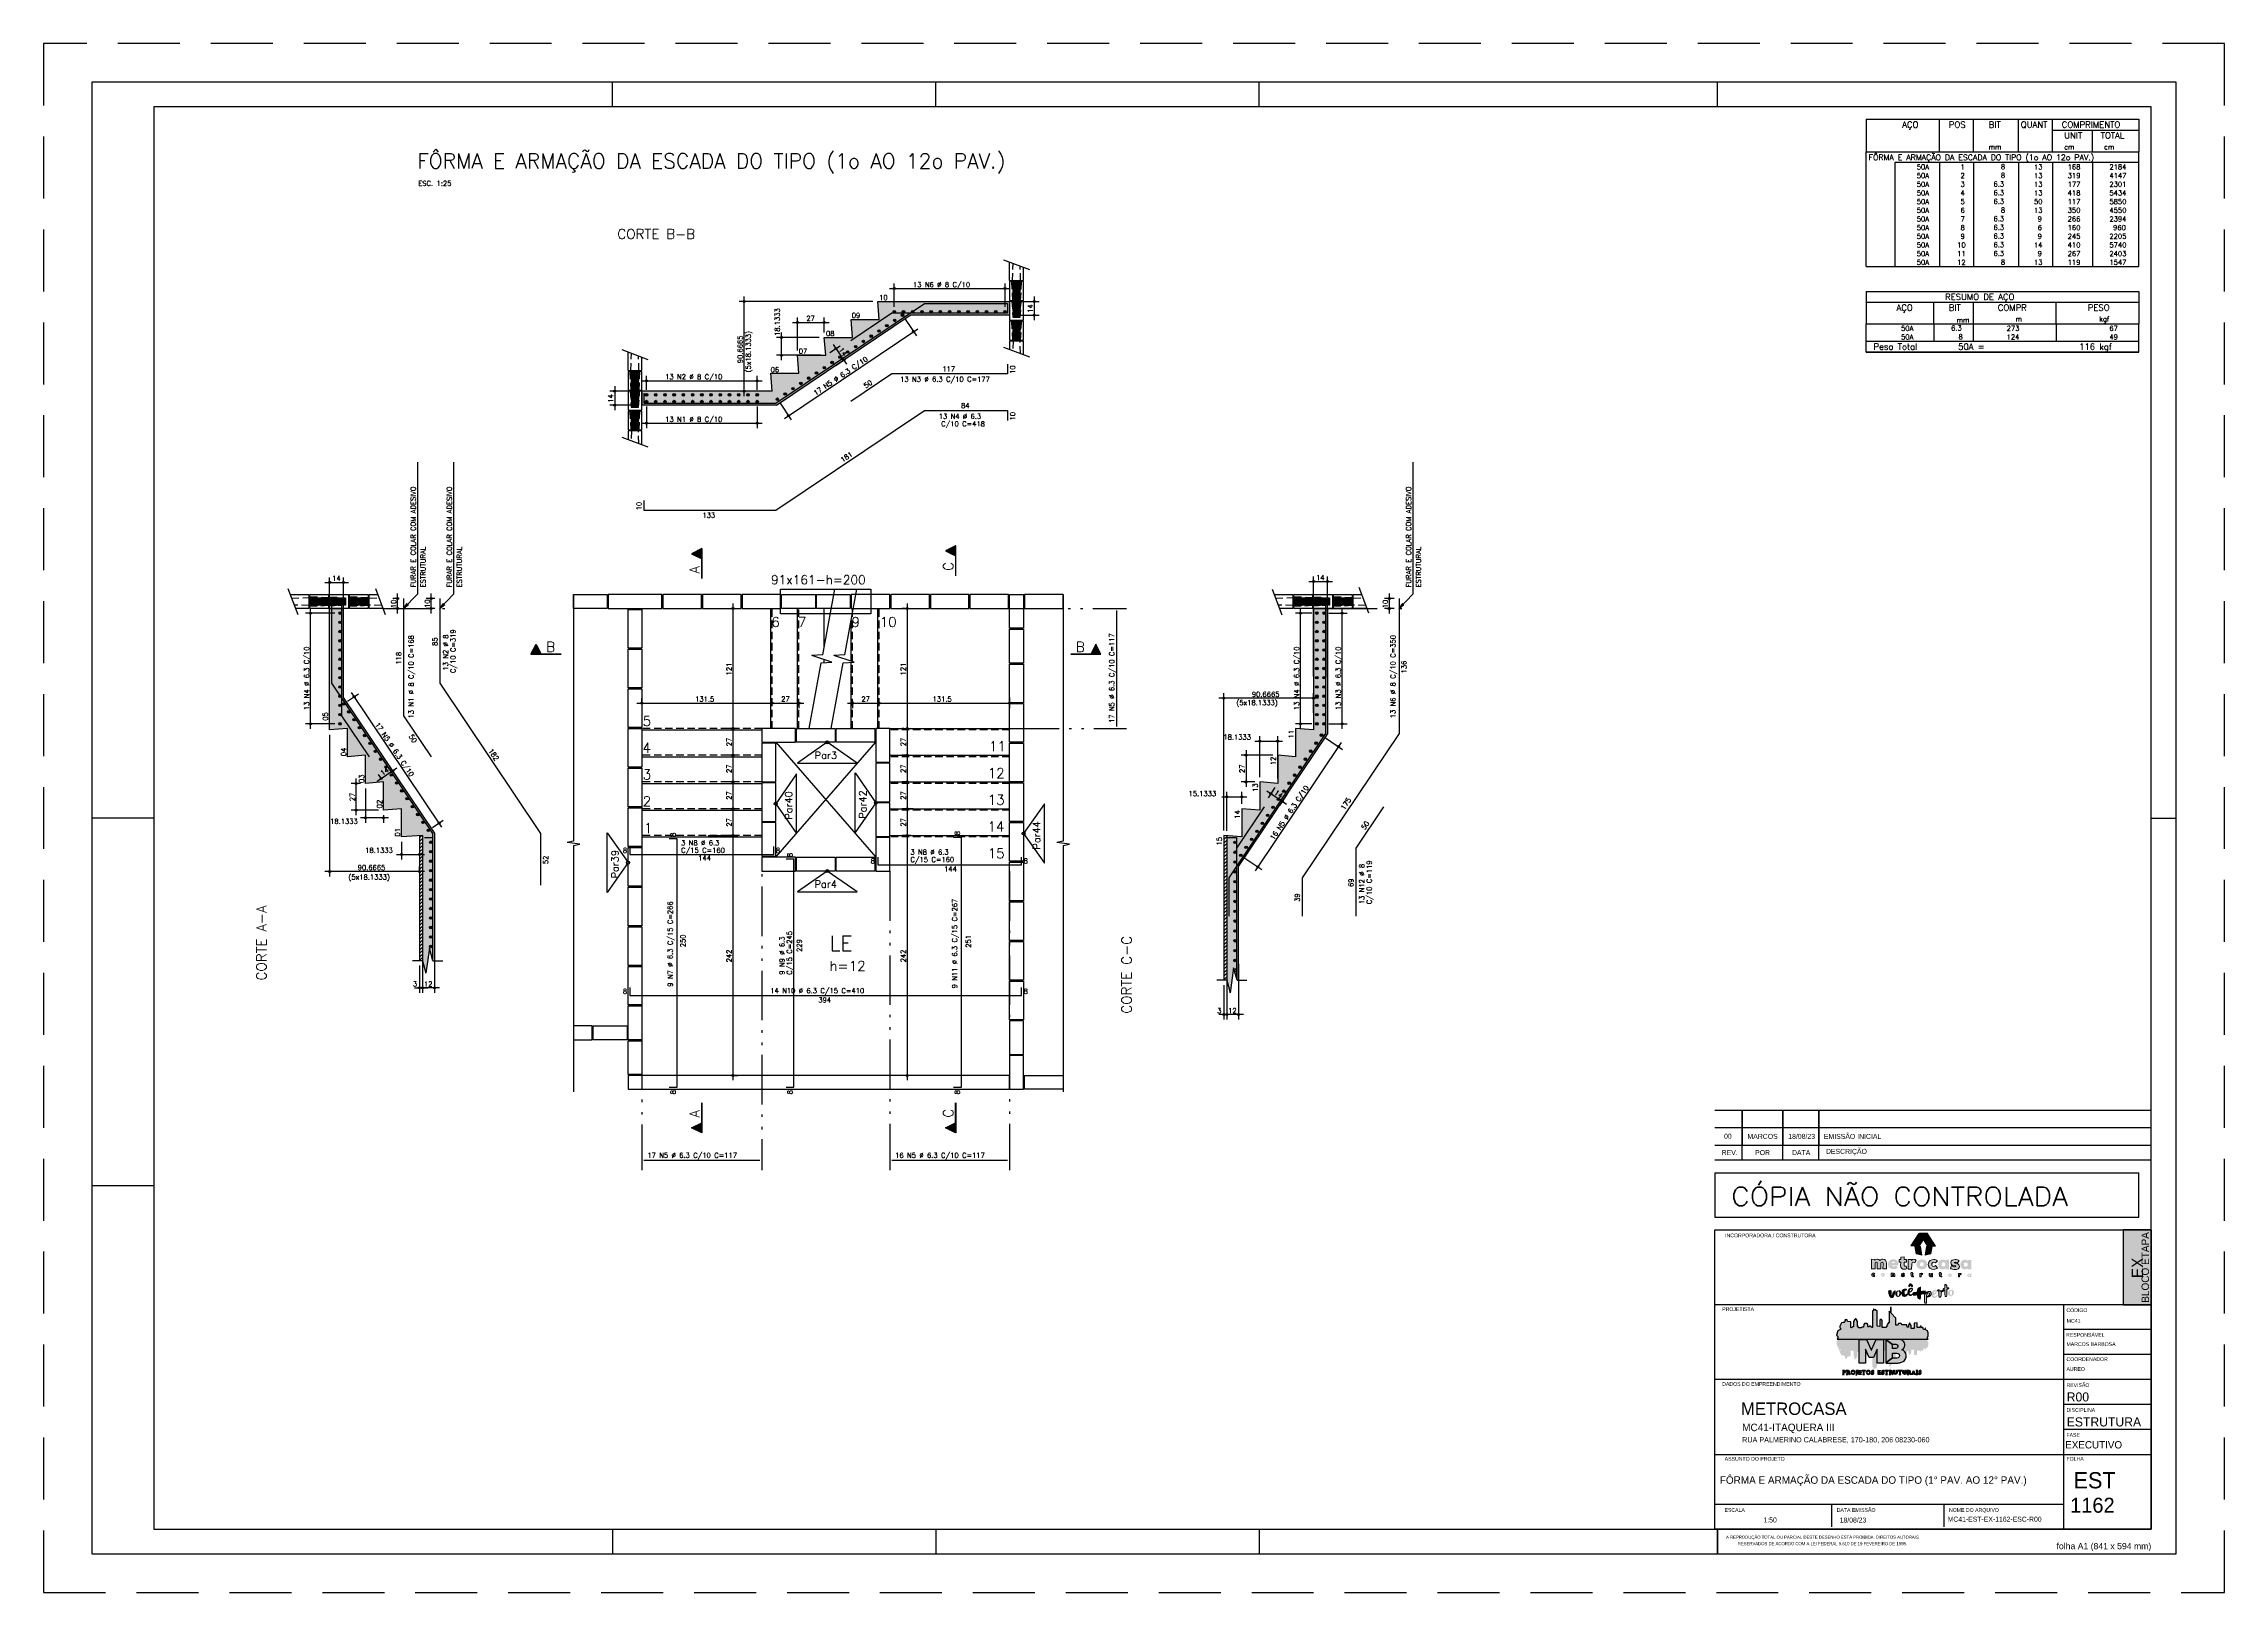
# Model space of a CAD drawing. Extents: x -3.5 to 84.5, y -1.5 to 60.9.
import ezdxf
from ezdxf.enums import TextEntityAlignment as Align

# ---------------------------------------------------------------- set-up
doc = ezdxf.new("R2010")
doc.units = 0
doc.header["$MEASUREMENT"] = 0
for name, pattern in [('CENTER', [2, 1.25, -0.25, 0.25, -0.25]), ('ESTILO_TQS_0001', [0.45, 0.3, -0.15]), ('ESTILO_TQS_0004', [3.3, 2, -0.4, 0.05, -0.4, 0.05, -0.4]), ('HIDDEN', [0.375, 0.25, -0.125])]:
    doc.linetypes.add(name, pattern=pattern)
doc.layers.get('0').update_dxf_attribs({"linetype": 'CONTINUOUS'})
doc.layers.get('Defpoints').update_dxf_attribs({"linetype": 'CONTINUOUS'})
for name, color, linetype in [('_ARQUIVO', 7, 'CONTINUOUS'), ('ARQ-MAR', 2, 'CONTINUOUS'), ('ARQ_CAR', 7, 'CONTINUOUS'), ('ARQ_CAR-TXT', 7, 'CONTINUOUS'), ('ARQ_FOLHA', 7, 'CONTINUOUS'), ('ARQ_TXT-2', 2, 'CONTINUOUS'), ('ARQ_TXT-4', 4, 'CONTINUOUS'), ('ARQ_VISTA 0', 251, 'CONTINUOUS'), ('H7', 1, 'CONTINUOUS'), ('Layer 1', 7, 'CONTINUOUS'), ('PENA_01', 1, 'CONTINUOUS'), ('PENA_02', 2, 'CONTINUOUS'), ('PENA_03', 3, 'CONTINUOUS'), ('PENA_04', 4, 'CONTINUOUS'), ('PENA_05', 5, 'CONTINUOUS'), ('PENA_06', 6, 'CONTINUOUS'), ('PENA_10', 253, 'CONTINUOUS'), ('PENA_11', 252, 'CONTINUOUS'), ('PSG-NV1-HTC-251', 251, 'CONTINUOUS'), ('PSG-NV2-FLH-SELO', 1, 'CONTINUOUS'), ('ver', 20, 'CONTINUOUS')]:
    doc.layers.add(name, color=color, linetype=linetype)
doc.styles.add('01-MILLEU', font='GOTHIC.TTF')
doc.styles.add('CARIMBO', font='romans.shx', dxfattribs={"height": 30})
doc.styles.add('R300', font='SIMPLEX.SHX', dxfattribs={"width": 1.1, "height": 5.5})
doc.styles.get("Standard").update_dxf_attribs({"font": 'ROMANS.SHX'})
doc.styles.add('TQS_ARIAL', font='arial.ttf')

# ---------------------------------------------------------------- blocks, each defined once
blk = doc.blocks.new('FOLHA A1 - 841 X 594')
at = {"layer": 'ARQ_FOLHA', "color": 1}
for p, q in [((-631, 584), (-631, 594)), ((-500.5, 584), (-500.5, 594)), ((-370, 584), (-370, 594)), ((-185, 584), (-185, 594)), ((-816, 297), (-841, 297)), ((-10, 297), (0, 297)), ((-816, 148.5), (-841, 148.5)), ((-631, 10), (-631, 0)), ((-500.5, 10), (-500.5, 0)), ((-370, 10), (-370, 0)), ((-185, 10), (-185, 0.5)), ((-185, 0.5), (-185, 10)), ((-185, 9.5), (-185, 0)), ((-185, 9.5), (-185, 0)), ((-185, 0), (-185, 9.5))]:
    blk.add_line(p, q, dxfattribs=at)
for points in [[(-841, 0), (0, 0), (0, 594), (-841, 594)], [(-816, 10), (-10, 10), (-10, 584), (-816, 584)]]:
    blk.add_lwpolyline(points, close=True, dxfattribs=at)
at = {"layer": 'Defpoints', "color": 8, "linetype": 'HIDDEN', "ltscale": 100}
blk.add_lwpolyline([(-860.5, 609.5), (-860.5, -15.5), (19.5, -15.5), (19.5, 609.5)], close=True, dxfattribs=at)
at = {"layer": 'ARQ_FOLHA', "insert": (-10, 4.42), "char_height": 2.5, "width": 84.157, "attachment_point": 3, "style": 'TQS_ARIAL'}
blk.add_mtext('\\pxt3;folha A1 (841 x 594 mm)', dxfattribs=at)
at = {"layer": 'PSG-NV1-HTC-251', "insert": (-185, 10), "char_height": 1.25, "width": 84.6052, "attachment_point": 1, "line_spacing_factor": 1.25, "style": 'CARIMBO'}
blk.add_mtext('\\pxqc;{\\fArial Narrow|b0|i0|c0|p34;\\PA REPRODUÇÃO TOTAL OU PARCIAL DESTE DESENHO ESTÁ PROIBIDA. DIREITOS AUTORAIS \\PRESERVADOS DE ACORDO COM A LEI FEDERAL 9.610 DE 19 FEVEREIRO DE 1998.}', dxfattribs=at)
blk = doc.blocks.new('*U24')
blk.add_blockref('FOLHA A1 - 841 X 594', (0, 0))
blk = doc.blocks.new('*U27')
at = {"layer": 'ARQ_CAR-TXT', "true_color": 0x58ba48}
h = blk.add_hatch(color=85, dxfattribs=at)
h.dxf.hatch_style = 1
h.paths.add_polyline_path([(-11.28, 0), (0, 0), (0, 30), (-11.28, 30)])
at = {"layer": 'ARQ_CAR', "color": 5}
blk.add_lwpolyline([(-11.28, 0), (0, 0), (0, 30), (-11.28, 30)], close=True, dxfattribs=at)
at = {"layer": 'ARQ_CAR-TXT', "color": 4, "style": '01-MILLEU'}
blk.add_text('EX', height=4.614, rotation=90, dxfattribs=at).set_placement((-3.26, 10.64))
at = {"layer": 'ARQ_TXT-2', "style": '01-MILLEU'}
blk.add_text('EXECUTIVO', height=2.95, dxfattribs=at).set_placement((-34.5, -57.63))
blk = doc.blocks.new('METROCASA')
at = {"layer": 'Layer 1', "true_color": 0xed1c24}
h = blk.add_hatch(color=240, dxfattribs=at)
h.dxf.hatch_style = 2
h.paths.add_polyline_path([(-1.29, 0.86), (-1.02, -0.59), (0.13, -0.85), (-0.13, 0.85)])
h.paths.add_polyline_path([(2.84, 0.94), (1.22, 3.51), (-0.37, 3.52), (1.27, 0.94)])
h.paths.add_polyline_path([(-2.08, 0.96), (-0.44, 0.95), (0.36, 2.19), (-0.45, 3.48)])
h.paths.add_polyline_path([(0.77, -0.85), (1.92, -0.6), (2.21, 0.84), (1.05, 0.84)])
at = {"layer": 'Layer 1', "true_color": 0x404041}
h = blk.add_hatch(color=250, dxfattribs=at)
h.dxf.hatch_style = 2
edge = h.paths.add_edge_path()
edge.add_spline(control_points=[(-3.66, -4.74), (-3.71, -4.74), (-3.72, -4.72), (-3.72, -4.71), (-3.72, -4.68), (-3.69, -4.68), (-3.66, -4.68), (-3.6, -4.68), (-3.52, -4.7), (-3.48, -4.72), (-3.48, -4.72), (-3.38, -4.57), (-3.38, -4.57), (-3.44, -4.52), (-3.54, -4.48), (-3.65, -4.48), (-3.81, -4.48), (-3.97, -4.54), (-3.97, -4.71), (-3.97, -4.87), (-3.81, -4.92), (-3.68, -4.93), (-3.63, -4.93), (-3.61, -4.94), (-3.61, -4.97), (-3.61, -4.99), (-3.63, -5), (-3.68, -5), (-3.73, -5), (-3.81, -4.99), (-3.92, -4.92), (-3.92, -4.92), (-4, -5.11), (-4, -5.11), (-3.92, -5.16), (-3.79, -5.2), (-3.67, -5.2), (-3.51, -5.2), (-3.36, -5.14), (-3.35, -4.97), (-3.35, -4.79), (-3.52, -4.75), (-3.66, -4.74)], knot_values=[0, 0, 0, 0, 1, 1, 1, 2, 2, 2, 3, 3, 3, 4, 4, 4, 5, 5, 5, 6, 6, 6, 7, 7, 7, 8, 8, 8, 9, 9, 9, 10, 10, 10, 11, 11, 11, 12, 12, 12, 13, 13, 13, 14, 14, 14, 14], degree=3, periodic=0)
edge = h.paths.add_edge_path()
edge.add_spline(control_points=[(-5.55, -4.47), (-5.62, -4.47), (-5.7, -4.5), (-5.76, -4.56), (-5.76, -4.56), (-5.77, -4.49), (-5.77, -4.49), (-5.77, -4.49), (-6, -4.49), (-6, -4.49), (-6, -4.49), (-6, -5.17), (-6, -5.17), (-6, -5.17), (-5.75, -5.17), (-5.75, -5.17), (-5.75, -5.17), (-5.75, -4.81), (-5.75, -4.81), (-5.75, -4.72), (-5.69, -4.68), (-5.63, -4.68), (-5.58, -4.68), (-5.54, -4.71), (-5.54, -4.79), (-5.54, -4.79), (-5.54, -5.17), (-5.54, -5.17), (-5.54, -5.17), (-5.29, -5.17), (-5.29, -5.17), (-5.29, -5.17), (-5.28, -4.79), (-5.28, -4.79), (-5.28, -4.55), (-5.4, -4.48), (-5.55, -4.47)], knot_values=[0, 0, 0, 0, 1, 1, 1, 2, 2, 2, 3, 3, 3, 4, 4, 4, 5, 5, 5, 6, 6, 6, 7, 7, 7, 8, 8, 8, 9, 9, 9, 10, 10, 10, 11, 11, 11, 12, 12, 12, 12], degree=3, periodic=0)
edge = h.paths.add_edge_path()
edge.add_spline(control_points=[(-7.69, -4.46), (-7.89, -4.46), (-8.08, -4.57), (-8.08, -4.82), (-8.08, -5.06), (-7.89, -5.17), (-7.69, -5.17), (-7.5, -5.18), (-7.3, -5.07), (-7.3, -4.82), (-7.3, -4.57), (-7.49, -4.47), (-7.69, -4.46)], knot_values=[0, 0, 0, 0, 1, 1, 1, 2, 2, 2, 3, 3, 3, 4, 4, 4, 4], degree=3, periodic=0)
edge = h.paths.add_edge_path()
edge.add_spline(control_points=[(-7.69, -4.97), (-7.78, -4.97), (-7.83, -4.9), (-7.83, -4.82), (-7.83, -4.74), (-7.78, -4.67), (-7.69, -4.67), (-7.6, -4.67), (-7.55, -4.74), (-7.55, -4.82), (-7.55, -4.9), (-7.61, -4.97), (-7.69, -4.97)], knot_values=[0, 0, 0, 0, 1, 1, 1, 2, 2, 2, 3, 3, 3, 4, 4, 4, 4], degree=3, periodic=0)
edge = h.paths.add_edge_path()
edge.add_spline(control_points=[(-9.57, -4.95), (-9.67, -4.95), (-9.72, -4.88), (-9.72, -4.81), (-9.72, -4.73), (-9.67, -4.66), (-9.57, -4.66), (-9.53, -4.66), (-9.49, -4.67), (-9.46, -4.71), (-9.46, -4.71), (-9.32, -4.56), (-9.32, -4.56), (-9.39, -4.49), (-9.49, -4.45), (-9.59, -4.45), (-9.78, -4.45), (-9.97, -4.56), (-9.97, -4.81), (-9.97, -5.06), (-9.78, -5.16), (-9.59, -5.16), (-9.48, -5.16), (-9.39, -5.12), (-9.3, -5.05), (-9.3, -5.05), (-9.45, -4.9), (-9.45, -4.9), (-9.48, -4.93), (-9.53, -4.95), (-9.57, -4.95)], knot_values=[0, 0, 0, 0, 1, 1, 1, 2, 2, 2, 3, 3, 3, 4, 4, 4, 5, 5, 5, 6, 6, 6, 7, 7, 7, 8, 8, 8, 9, 9, 9, 10, 10, 10, 10], degree=3, periodic=0)
edge = h.paths.add_edge_path()
edge.add_spline(control_points=[(-1.68, -5), (-1.72, -5), (-1.74, -4.98), (-1.74, -4.93), (-1.74, -4.93), (-1.74, -4.71), (-1.74, -4.71), (-1.74, -4.71), (-1.59, -4.71), (-1.59, -4.71), (-1.59, -4.71), (-1.59, -4.52), (-1.59, -4.52), (-1.59, -4.52), (-1.74, -4.52), (-1.74, -4.52), (-1.74, -4.52), (-1.74, -4.32), (-1.74, -4.32), (-1.74, -4.32), (-1.99, -4.34), (-1.99, -4.34), (-1.99, -4.34), (-1.99, -4.51), (-1.99, -4.51), (-1.99, -4.51), (-2.1, -4.51), (-2.1, -4.51), (-2.1, -4.51), (-2.1, -4.71), (-2.1, -4.71), (-2.1, -4.71), (-1.99, -4.71), (-1.99, -4.71), (-1.99, -4.71), (-1.99, -4.93), (-1.99, -4.93), (-2, -5.14), (-1.88, -5.21), (-1.74, -5.21), (-1.67, -5.21), (-1.61, -5.19), (-1.55, -5.16), (-1.55, -5.16), (-1.6, -4.97), (-1.6, -4.97), (-1.62, -4.99), (-1.65, -5), (-1.68, -5)], knot_values=[0, 0, 0, 0, 1, 1, 1, 2, 2, 2, 3, 3, 3, 4, 4, 4, 5, 5, 5, 6, 6, 6, 7, 7, 7, 8, 8, 8, 9, 9, 9, 10, 10, 10, 11, 11, 11, 12, 12, 12, 13, 13, 13, 14, 14, 14, 15, 15, 15, 16, 16, 16, 16], degree=3, periodic=0)
edge = h.paths.add_edge_path()
edge.add_spline(control_points=[(9.78, -4.57), (9.78, -4.57), (9.77, -4.65), (9.77, -4.65), (9.73, -4.59), (9.66, -4.56), (9.57, -4.56), (9.37, -4.56), (9.24, -4.71), (9.24, -4.91), (9.24, -5.11), (9.35, -5.25), (9.55, -5.26), (9.62, -5.27), (9.71, -5.24), (9.77, -5.18), (9.77, -5.18), (9.78, -5.25), (9.78, -5.25), (9.78, -5.25), (10.01, -5.25), (10.01, -5.25), (10.01, -5.25), (10.02, -4.57), (10.02, -4.57), (10.02, -4.57), (9.78, -4.57), (9.78, -4.57)], knot_values=[0, 0, 0, 0, 1, 1, 1, 2, 2, 2, 3, 3, 3, 4, 4, 4, 5, 5, 5, 6, 6, 6, 7, 7, 7, 8, 8, 8, 9, 9, 9, 9], degree=3, periodic=0)
edge = h.paths.add_edge_path()
edge.add_spline(control_points=[(9.62, -5.06), (9.55, -5.06), (9.49, -5), (9.49, -4.91), (9.49, -4.82), (9.55, -4.76), (9.62, -4.76), (9.71, -4.76), (9.76, -4.82), (9.76, -4.91), (9.76, -4.99), (9.71, -5.06), (9.62, -5.06)], knot_values=[0, 0, 0, 0, 1, 1, 1, 2, 2, 2, 3, 3, 3, 4, 4, 4, 4], degree=3, periodic=0)
edge = h.paths.add_edge_path()
edge.add_spline(control_points=[(7.69, -4.64), (7.69, -4.64), (7.68, -4.56), (7.68, -4.56), (7.68, -4.56), (7.45, -4.56), (7.45, -4.56), (7.45, -4.56), (7.45, -5.24), (7.45, -5.24), (7.45, -5.24), (7.7, -5.24), (7.7, -5.24), (7.7, -5.24), (7.7, -4.89), (7.7, -4.89), (7.7, -4.8), (7.76, -4.76), (7.82, -4.76), (7.86, -4.76), (7.89, -4.77), (7.93, -4.8), (7.93, -4.8), (8.04, -4.62), (8.04, -4.62), (7.99, -4.57), (7.93, -4.55), (7.86, -4.55), (7.79, -4.55), (7.73, -4.57), (7.69, -4.64)], knot_values=[0, 0, 0, 0, 1, 1, 1, 2, 2, 2, 3, 3, 3, 4, 4, 4, 5, 5, 5, 6, 6, 6, 7, 7, 7, 8, 8, 8, 9, 9, 9, 10, 10, 10, 10], degree=3, periodic=0)
edge = h.paths.add_edge_path()
edge.add_spline(control_points=[(5.76, -4.54), (5.56, -4.54), (5.37, -4.64), (5.37, -4.89), (5.37, -5.14), (5.56, -5.24), (5.75, -5.25), (5.95, -5.25), (6.14, -5.14), (6.14, -4.89), (6.15, -4.65), (5.96, -4.54), (5.76, -4.54)], knot_values=[0, 0, 0, 0, 1, 1, 1, 2, 2, 2, 3, 3, 3, 4, 4, 4, 4], degree=3, periodic=0)
edge = h.paths.add_edge_path()
edge.add_spline(control_points=[(5.76, -5.04), (5.67, -5.04), (5.62, -4.97), (5.62, -4.89), (5.62, -4.81), (5.67, -4.74), (5.76, -4.74), (5.85, -4.74), (5.9, -4.81), (5.9, -4.89), (5.9, -4.97), (5.84, -5.04), (5.76, -5.04)], knot_values=[0, 0, 0, 0, 1, 1, 1, 2, 2, 2, 3, 3, 3, 4, 4, 4, 4], degree=3, periodic=0)
edge = h.paths.add_edge_path()
edge.add_spline(control_points=[(4, -5.03), (3.96, -5.03), (3.94, -5.01), (3.93, -4.96), (3.93, -4.96), (3.94, -4.74), (3.94, -4.74), (3.94, -4.74), (4.09, -4.74), (4.09, -4.74), (4.09, -4.74), (4.09, -4.55), (4.09, -4.55), (4.09, -4.55), (3.94, -4.55), (3.94, -4.55), (3.94, -4.55), (3.94, -4.35), (3.94, -4.35), (3.94, -4.35), (3.69, -4.38), (3.69, -4.38), (3.69, -4.38), (3.69, -4.54), (3.69, -4.54), (3.69, -4.54), (3.58, -4.54), (3.58, -4.54), (3.58, -4.54), (3.58, -4.74), (3.58, -4.74), (3.58, -4.74), (3.69, -4.74), (3.69, -4.74), (3.69, -4.74), (3.68, -4.96), (3.68, -4.96), (3.68, -5.17), (3.8, -5.24), (3.93, -5.24), (4, -5.24), (4.07, -5.22), (4.13, -5.19), (4.13, -5.19), (4.08, -5), (4.08, -5), (4.05, -5.02), (4.03, -5.03), (4, -5.03)], knot_values=[0, 0, 0, 0, 1, 1, 1, 2, 2, 2, 3, 3, 3, 4, 4, 4, 5, 5, 5, 6, 6, 6, 7, 7, 7, 8, 8, 8, 9, 9, 9, 10, 10, 10, 11, 11, 11, 12, 12, 12, 13, 13, 13, 14, 14, 14, 15, 15, 15, 16, 16, 16, 16], degree=3, periodic=0)
edge = h.paths.add_edge_path()
edge.add_spline(control_points=[(2.03, -4.89), (2.03, -4.98), (1.97, -5.02), (1.91, -5.02), (1.87, -5.02), (1.82, -4.99), (1.82, -4.9), (1.82, -4.9), (1.82, -4.53), (1.82, -4.53), (1.82, -4.53), (1.57, -4.53), (1.57, -4.53), (1.57, -4.53), (1.57, -4.9), (1.57, -4.9), (1.57, -5.15), (1.69, -5.22), (1.83, -5.22), (1.9, -5.23), (1.99, -5.2), (2.05, -5.14), (2.05, -5.14), (2.06, -5.21), (2.06, -5.21), (2.06, -5.21), (2.28, -5.21), (2.28, -5.21), (2.28, -5.21), (2.28, -4.53), (2.28, -4.53), (2.28, -4.53), (2.03, -4.53), (2.03, -4.53), (2.03, -4.53), (2.03, -4.89), (2.03, -4.89)], knot_values=[0, 0, 0, 0, 1, 1, 1, 2, 2, 2, 3, 3, 3, 4, 4, 4, 5, 5, 5, 6, 6, 6, 7, 7, 7, 8, 8, 8, 9, 9, 9, 10, 10, 10, 11, 11, 11, 12, 12, 12, 12], degree=3, periodic=0)
edge = h.paths.add_edge_path()
edge.add_spline(control_points=[(-0.02, -4.59), (-0.02, -4.59), (-0.04, -4.52), (-0.04, -4.52), (-0.04, -4.52), (-0.26, -4.52), (-0.26, -4.52), (-0.26, -4.52), (-0.27, -5.2), (-0.27, -5.2), (-0.27, -5.2), (-0.02, -5.2), (-0.02, -5.2), (-0.02, -5.2), (-0.01, -4.85), (-0.01, -4.85), (-0.01, -4.76), (0.04, -4.72), (0.1, -4.72), (0.15, -4.72), (0.18, -4.73), (0.22, -4.76), (0.22, -4.76), (0.32, -4.58), (0.32, -4.58), (0.28, -4.53), (0.21, -4.51), (0.14, -4.5), (0.08, -4.5), (0.01, -4.53), (-0.02, -4.59)], knot_values=[0, 0, 0, 0, 1, 1, 1, 2, 2, 2, 3, 3, 3, 4, 4, 4, 5, 5, 5, 6, 6, 6, 7, 7, 7, 8, 8, 8, 9, 9, 9, 10, 10, 10, 10], degree=3, periodic=0)
at = {"layer": 'Layer 1', "true_color": 0xed1c24}
h = blk.add_hatch(color=240, dxfattribs=at)
h.dxf.hatch_style = 2
edge = h.paths.add_edge_path()
edge.add_spline(control_points=[(-1.94, -1.96), (-1.94, -1.96), (-1.98, -1.76), (-1.98, -1.76), (-1.98, -1.76), (-2.62, -1.75), (-2.62, -1.75), (-2.62, -1.75), (-2.63, -3.66), (-2.63, -3.66), (-2.63, -3.66), (-1.92, -3.66), (-1.92, -3.66), (-1.92, -3.66), (-1.91, -2.67), (-1.91, -2.67), (-1.91, -2.42), (-1.76, -2.31), (-1.58, -2.31), (-1.46, -2.31), (-1.38, -2.34), (-1.26, -2.43), (-1.26, -2.43), (-0.98, -1.92), (-0.98, -1.92), (-1.1, -1.79), (-1.28, -1.71), (-1.48, -1.71), (-1.66, -1.71), (-1.84, -1.79), (-1.94, -1.96)], knot_values=[0, 0, 0, 0, 1, 1, 1, 2, 2, 2, 3, 3, 3, 4, 4, 4, 5, 5, 5, 6, 6, 6, 7, 7, 7, 8, 8, 8, 9, 9, 9, 10, 10, 10, 10], degree=3, periodic=0)
edge = h.paths.add_edge_path()
edge.add_spline(control_points=[(-5.6, -1.69), (-6.11, -1.69), (-6.66, -1.99), (-6.66, -2.69), (-6.67, -3.38), (-6.16, -3.68), (-5.56, -3.68), (-5.23, -3.68), (-4.92, -3.58), (-4.69, -3.37), (-4.69, -3.37), (-5.04, -2.98), (-5.04, -2.98), (-5.16, -3.07), (-5.32, -3.13), (-5.53, -3.13), (-5.68, -3.13), (-5.9, -3.06), (-5.95, -2.89), (-5.95, -2.89), (-4.62, -2.89), (-4.62, -2.89), (-4.45, -2.14), (-4.92, -1.69), (-5.6, -1.69)], knot_values=[0, 0, 0, 0, 1, 1, 1, 2, 2, 2, 3, 3, 3, 4, 4, 4, 5, 5, 5, 6, 6, 6, 7, 7, 7, 8, 8, 8, 8], degree=3, periodic=0)
edge = h.paths.add_edge_path()
edge.add_spline(control_points=[(-5.94, -2.43), (-5.89, -2.12), (-5.27, -2.13), (-5.25, -2.43), (-5.25, -2.43), (-5.94, -2.43), (-5.94, -2.43)], knot_values=[0, 0, 0, 0, 1, 1, 1, 2, 2, 2, 2], degree=3, periodic=0)
edge = h.paths.add_edge_path()
edge.add_spline(control_points=[(4.86, -2), (4.76, -1.84), (4.58, -1.75), (4.31, -1.75), (3.75, -1.74), (3.38, -2.17), (3.38, -2.74), (3.37, -3.29), (3.68, -3.69), (4.24, -3.73), (4.45, -3.74), (4.71, -3.67), (4.87, -3.49), (4.87, -3.49), (4.9, -3.7), (4.9, -3.7), (4.9, -3.7), (5.56, -3.7), (5.56, -3.7), (5.56, -3.7), (5.57, -1.8), (5.57, -1.8), (5.57, -1.8), (4.9, -1.79), (4.9, -1.79), (4.9, -1.79), (4.86, -2), (4.86, -2)], knot_values=[0, 0, 0, 0, 1, 1, 1, 2, 2, 2, 3, 3, 3, 4, 4, 4, 5, 5, 5, 6, 6, 6, 7, 7, 7, 8, 8, 8, 9, 9, 9, 9], degree=3, periodic=0)
edge = h.paths.add_edge_path()
edge.add_spline(control_points=[(4.46, -3.16), (4.25, -3.16), (4.08, -3.01), (4.08, -2.74), (4.08, -2.47), (4.25, -2.32), (4.47, -2.32), (4.72, -2.32), (4.86, -2.49), (4.86, -2.74), (4.86, -2.97), (4.7, -3.16), (4.46, -3.16)], knot_values=[0, 0, 0, 0, 1, 1, 1, 2, 2, 2, 3, 3, 3, 4, 4, 4, 4], degree=3, periodic=0)
edge = h.paths.add_edge_path()
edge.add_spline(control_points=[(-7.68, -1.68), (-7.94, -1.68), (-8.15, -1.76), (-8.31, -1.95), (-8.4, -1.77), (-8.59, -1.69), (-8.78, -1.68), (-8.98, -1.68), (-9.19, -1.76), (-9.31, -1.92), (-9.31, -1.92), (-9.36, -1.72), (-9.36, -1.72), (-9.36, -1.72), (-9.95, -1.71), (-9.95, -1.71), (-9.95, -1.71), (-9.96, -3.62), (-9.96, -3.62), (-9.96, -3.62), (-9.26, -3.62), (-9.26, -3.62), (-9.26, -3.62), (-9.25, -2.58), (-9.25, -2.58), (-9.25, -2.37), (-9.12, -2.27), (-9, -2.27), (-8.87, -2.27), (-8.8, -2.35), (-8.8, -2.57), (-8.8, -2.57), (-8.81, -3.62), (-8.81, -3.62), (-8.81, -3.62), (-8.11, -3.63), (-8.11, -3.63), (-8.11, -3.63), (-8.1, -2.58), (-8.1, -2.58), (-8.1, -2.37), (-7.98, -2.29), (-7.86, -2.29), (-7.75, -2.29), (-7.66, -2.37), (-7.66, -2.57), (-7.66, -2.57), (-7.67, -3.63), (-7.67, -3.63), (-7.67, -3.63), (-6.96, -3.63), (-6.96, -3.63), (-6.96, -3.63), (-6.95, -2.57), (-6.95, -2.57), (-6.95, -1.94), (-7.26, -1.68), (-7.68, -1.68)], knot_values=[0, 0, 0, 0, 1, 1, 1, 2, 2, 2, 3, 3, 3, 4, 4, 4, 5, 5, 5, 6, 6, 6, 7, 7, 7, 8, 8, 8, 9, 9, 9, 10, 10, 10, 11, 11, 11, 12, 12, 12, 13, 13, 13, 14, 14, 14, 15, 15, 15, 16, 16, 16, 17, 17, 17, 18, 18, 18, 19, 19, 19, 19], degree=3, periodic=0)
edge = h.paths.add_edge_path()
edge.add_spline(control_points=[(-3.23, -3.11), (-3.34, -3.11), (-3.41, -3.06), (-3.42, -2.93), (-3.42, -2.93), (-3.41, -2.3), (-3.41, -2.3), (-3.41, -2.3), (-2.98, -2.3), (-2.98, -2.3), (-2.98, -2.3), (-2.98, -1.76), (-2.98, -1.76), (-2.98, -1.76), (-3.41, -1.76), (-3.41, -1.76), (-3.41, -1.76), (-3.4, -1.21), (-3.4, -1.21), (-3.4, -1.21), (-4.11, -1.28), (-4.11, -1.28), (-4.11, -1.28), (-4.11, -1.76), (-4.11, -1.76), (-4.11, -1.76), (-4.42, -1.75), (-4.42, -1.75), (-4.42, -1.75), (-4.42, -2.3), (-4.42, -2.3), (-4.42, -2.3), (-4.11, -2.3), (-4.11, -2.3), (-4.11, -2.3), (-4.12, -2.92), (-4.12, -2.92), (-4.13, -3.52), (-3.79, -3.69), (-3.42, -3.7), (-3.22, -3.7), (-3.03, -3.66), (-2.87, -3.57), (-2.87, -3.57), (-3.02, -3.05), (-3.02, -3.05), (-3.08, -3.09), (-3.16, -3.11), (-3.23, -3.11)], knot_values=[0, 0, 0, 0, 1, 1, 1, 2, 2, 2, 3, 3, 3, 4, 4, 4, 5, 5, 5, 6, 6, 6, 7, 7, 7, 8, 8, 8, 9, 9, 9, 10, 10, 10, 11, 11, 11, 12, 12, 12, 13, 13, 13, 14, 14, 14, 15, 15, 15, 16, 16, 16, 16], degree=3, periodic=0)
edge = h.paths.add_edge_path()
edge.add_spline(control_points=[(2.53, -3.13), (2.26, -3.13), (2.12, -2.94), (2.12, -2.74), (2.12, -2.5), (2.27, -2.3), (2.54, -2.3), (2.66, -2.3), (2.77, -2.35), (2.86, -2.44), (2.86, -2.44), (3.24, -2.04), (3.24, -2.04), (3.04, -1.84), (2.77, -1.74), (2.5, -1.74), (1.96, -1.73), (1.43, -2.04), (1.42, -2.73), (1.42, -3.44), (1.94, -3.72), (2.5, -3.72), (2.78, -3.72), (3.06, -3.6), (3.28, -3.4), (3.28, -3.4), (2.88, -2.98), (2.88, -2.98), (2.79, -3.08), (2.66, -3.13), (2.53, -3.13)], knot_values=[0, 0, 0, 0, 1, 1, 1, 2, 2, 2, 3, 3, 3, 4, 4, 4, 5, 5, 5, 6, 6, 6, 7, 7, 7, 8, 8, 8, 9, 9, 9, 10, 10, 10, 10], degree=3, periodic=0)
edge = h.paths.add_edge_path()
edge.add_spline(control_points=[(9.37, -1.82), (9.37, -1.82), (9.33, -2.02), (9.33, -2.02), (9.23, -1.87), (9.04, -1.77), (8.77, -1.77), (8.22, -1.77), (7.85, -2.2), (7.84, -2.76), (7.84, -3.31), (8.15, -3.71), (8.71, -3.75), (8.92, -3.76), (9.17, -3.7), (9.34, -3.51), (9.34, -3.51), (9.37, -3.72), (9.37, -3.72), (9.37, -3.72), (10.02, -3.72), (10.02, -3.72), (10.02, -3.72), (10.03, -1.82), (10.03, -1.82), (10.03, -1.82), (9.37, -1.82), (9.37, -1.82)], knot_values=[0, 0, 0, 0, 1, 1, 1, 2, 2, 2, 3, 3, 3, 4, 4, 4, 5, 5, 5, 6, 6, 6, 7, 7, 7, 8, 8, 8, 9, 9, 9, 9], degree=3, periodic=0)
edge = h.paths.add_edge_path()
edge.add_spline(control_points=[(8.93, -3.18), (8.71, -3.18), (8.55, -3.03), (8.55, -2.76), (8.55, -2.5), (8.72, -2.34), (8.93, -2.35), (9.18, -2.35), (9.32, -2.51), (9.32, -2.77), (9.32, -2.99), (9.17, -3.18), (8.93, -3.18)], knot_values=[0, 0, 0, 0, 1, 1, 1, 2, 2, 2, 3, 3, 3, 4, 4, 4, 4], degree=3, periodic=0)
edge = h.paths.add_edge_path()
edge.add_spline(control_points=[(6.78, -2.48), (6.66, -2.48), (6.63, -2.42), (6.63, -2.39), (6.63, -2.32), (6.7, -2.29), (6.8, -2.3), (6.96, -2.29), (7.18, -2.35), (7.28, -2.41), (7.28, -2.41), (7.58, -1.99), (7.58, -1.99), (7.4, -1.85), (7.12, -1.76), (6.81, -1.76), (6.36, -1.75), (5.93, -1.92), (5.93, -2.38), (5.92, -2.84), (6.37, -2.99), (6.74, -3), (6.88, -3.02), (6.94, -3.05), (6.94, -3.11), (6.94, -3.17), (6.87, -3.2), (6.75, -3.2), (6.59, -3.19), (6.36, -3.18), (6.07, -2.98), (6.07, -2.98), (5.84, -3.5), (5.84, -3.5), (6.05, -3.66), (6.43, -3.75), (6.76, -3.76), (7.22, -3.76), (7.65, -3.58), (7.65, -3.11), (7.65, -2.61), (7.17, -2.49), (6.78, -2.48)], knot_values=[0, 0, 0, 0, 1, 1, 1, 2, 2, 2, 3, 3, 3, 4, 4, 4, 5, 5, 5, 6, 6, 6, 7, 7, 7, 8, 8, 8, 9, 9, 9, 10, 10, 10, 11, 11, 11, 12, 12, 12, 13, 13, 13, 14, 14, 14, 14], degree=3, periodic=0)
edge = h.paths.add_edge_path()
edge.add_spline(control_points=[(0.13, -1.72), (-0.42, -1.72), (-0.95, -2.01), (-0.96, -2.72), (-0.96, -3.41), (-0.42, -3.71), (0.12, -3.72), (0.66, -3.72), (1.21, -3.42), (1.22, -2.73), (1.22, -2.03), (0.7, -1.73), (0.13, -1.72)], knot_values=[0, 0, 0, 0, 1, 1, 1, 2, 2, 2, 3, 3, 3, 4, 4, 4, 4], degree=3, periodic=0)
edge = h.paths.add_edge_path()
edge.add_spline(control_points=[(0.13, -3.13), (-0.12, -3.13), (-0.27, -2.94), (-0.26, -2.72), (-0.26, -2.5), (-0.12, -2.3), (0.13, -2.31), (0.38, -2.31), (0.52, -2.5), (0.52, -2.72), (0.52, -2.96), (0.37, -3.14), (0.13, -3.13)], knot_values=[0, 0, 0, 0, 1, 1, 1, 2, 2, 2, 3, 3, 3, 4, 4, 4, 4], degree=3, periodic=0)
at = {"layer": 'Layer 1', "true_color": 0x404041}
h = blk.add_hatch(color=250, dxfattribs=at)
h.dxf.hatch_style = 2
edge = h.paths.add_edge_path()
edge.add_spline(control_points=[(-2.43, -7.17), (-2.4, -7.16), (-2.38, -7.15), (-2.36, -7.14), (-2.33, -7.13), (-2.31, -7.11), (-2.3, -7.09), (-2.28, -7.07), (-2.26, -7.04), (-2.24, -7.01), (-2.22, -6.98), (-2.2, -6.95), (-2.17, -6.92), (-2.15, -6.93), (-2.11, -6.95), (-2.08, -6.98), (-2.05, -7.01), (-2.01, -7.04), (-1.98, -7.06), (-1.94, -7.09), (-1.9, -7.11), (-1.87, -7.13), (-1.84, -7.14), (-1.81, -7.14), (-1.78, -7.12), (-1.75, -7.1), (-1.75, -7.07), (-1.76, -7.02), (-1.78, -6.98), (-1.8, -6.94), (-1.84, -6.89), (-1.87, -6.84), (-1.91, -6.8), (-1.96, -6.76), (-2, -6.72), (-2.04, -6.69), (-2.07, -6.68), (-2.11, -6.66), (-2.15, -6.65), (-2.18, -6.64), (-2.21, -6.64), (-2.24, -6.64), (-2.26, -6.65), (-2.29, -6.66), (-2.31, -6.68), (-2.33, -6.71), (-2.35, -6.73), (-2.36, -6.77), (-2.38, -6.82), (-2.4, -6.84), (-2.41, -6.87), (-2.43, -6.91), (-2.44, -6.95), (-2.46, -6.99), (-2.47, -7.03), (-2.48, -7.07), (-2.48, -7.11), (-2.48, -7.14), (-2.47, -7.16), (-2.46, -7.18), (-2.43, -7.17)], knot_values=[0, 0, 0, 0, 1, 1, 1, 2, 2, 2, 3, 3, 3, 4, 4, 4, 5, 5, 5, 6, 6, 6, 7, 7, 7, 8, 8, 8, 9, 9, 9, 10, 10, 10, 11, 11, 11, 12, 12, 12, 13, 13, 13, 14, 14, 14, 15, 15, 15, 16, 16, 16, 17, 17, 17, 18, 18, 18, 19, 19, 19, 20, 20, 20, 20], degree=3, periodic=0)
edge = h.paths.add_edge_path()
edge.add_spline(control_points=[(-5.26, -8.04), (-5.28, -8.03), (-5.33, -8.05), (-5.4, -8.1), (-5.49, -8.17), (-5.55, -8.25), (-5.6, -8.35), (-5.65, -8.45), (-5.69, -8.55), (-5.71, -8.65), (-5.74, -8.76), (-5.76, -8.85), (-5.77, -8.93), (-5.78, -9.02), (-5.8, -9.07), (-5.81, -9.1), (-5.83, -9.13), (-5.85, -9.12), (-5.88, -9.08), (-5.91, -9.04), (-5.94, -8.98), (-5.97, -8.89), (-6, -8.8), (-6.02, -8.7), (-6.04, -8.57), (-6.05, -8.44), (-6.05, -8.3), (-6.03, -8.14), (-6.03, -8.11), (-6.04, -8.08), (-6.06, -8.06), (-6.09, -8.03), (-6.12, -8.01), (-6.16, -8), (-6.2, -7.98), (-6.25, -7.98), (-6.3, -7.98), (-6.35, -7.99), (-6.4, -8), (-6.45, -8.03), (-6.48, -8.05), (-6.5, -8.08), (-6.52, -8.13), (-6.53, -8.18), (-6.53, -8.24), (-6.53, -8.31), (-6.53, -8.38), (-6.52, -8.45), (-6.5, -8.52), (-6.49, -8.6), (-6.47, -8.67), (-6.45, -8.74), (-6.43, -8.81), (-6.41, -8.87), (-6.39, -8.93), (-6.36, -8.98), (-6.34, -9.03), (-6.32, -9.05), (-6.29, -9.1), (-6.26, -9.14), (-6.23, -9.18), (-6.19, -9.23), (-6.16, -9.27), (-6.11, -9.3), (-6.07, -9.34), (-6.02, -9.36), (-5.96, -9.37), (-5.9, -9.38), (-5.83, -9.38), (-5.75, -9.35), (-5.71, -9.34), (-5.67, -9.31), (-5.63, -9.25), (-5.58, -9.19), (-5.54, -9.12), (-5.51, -9.05), (-5.47, -8.98), (-5.44, -8.9), (-5.41, -8.82), (-5.38, -8.74), (-5.36, -8.67), (-5.34, -8.61), (-5.32, -8.53), (-5.29, -8.44), (-5.27, -8.36), (-5.25, -8.27), (-5.23, -8.2), (-5.23, -8.15), (-5.22, -8.09), (-5.23, -8.06), (-5.26, -8.04)], knot_values=[0, 0, 0, 0, 1, 1, 1, 2, 2, 2, 3, 3, 3, 4, 4, 4, 5, 5, 5, 6, 6, 6, 7, 7, 7, 8, 8, 8, 9, 9, 9, 10, 10, 10, 11, 11, 11, 12, 12, 12, 13, 13, 13, 14, 14, 14, 15, 15, 15, 16, 16, 16, 17, 17, 17, 18, 18, 18, 19, 19, 19, 20, 20, 20, 21, 21, 21, 22, 22, 22, 23, 23, 23, 24, 24, 24, 25, 25, 25, 26, 26, 26, 27, 27, 27, 28, 28, 28, 29, 29, 29, 30, 30, 30, 30], degree=3, periodic=0)
edge = h.paths.add_edge_path()
edge.add_spline(control_points=[(-1.57, -8.39), (-1.57, -8.35), (-1.58, -8.33), (-1.6, -8.33), (-1.62, -8.34), (-1.64, -8.36), (-1.66, -8.39), (-1.68, -8.43), (-1.71, -8.47), (-1.75, -8.52), (-1.78, -8.56), (-1.82, -8.61), (-1.87, -8.65), (-1.92, -8.7), (-1.99, -8.73), (-2.07, -8.75), (-2.11, -8.76), (-2.14, -8.76), (-2.17, -8.75), (-2.19, -8.74), (-2.22, -8.73), (-2.24, -8.72), (-2.26, -8.7), (-2.27, -8.68), (-2.28, -8.66), (-2.3, -8.64), (-2.31, -8.61), (-2.31, -8.59), (-2.33, -8.53), (-2.34, -8.45), (-2.33, -8.37), (-2.27, -8.37), (-2.2, -8.36), (-2.14, -8.33), (-2.08, -8.31), (-2.02, -8.28), (-1.96, -8.23), (-1.89, -8.19), (-1.83, -8.12), (-1.77, -8.03), (-1.71, -7.95), (-1.68, -7.87), (-1.66, -7.8), (-1.65, -7.72), (-1.65, -7.65), (-1.67, -7.59), (-1.69, -7.53), (-1.72, -7.48), (-1.77, -7.45), (-1.81, -7.41), (-1.87, -7.39), (-1.93, -7.39), (-2, -7.4), (-2.06, -7.41), (-2.13, -7.43), (-2.2, -7.44), (-2.26, -7.47), (-2.32, -7.5), (-2.38, -7.53), (-2.44, -7.57), (-2.49, -7.62), (-2.54, -7.67), (-2.58, -7.72), (-2.62, -7.78), (-2.66, -7.87), (-2.7, -7.94), (-2.72, -8.02), (-2.74, -8.1), (-2.75, -8.16), (-2.76, -8.22), (-2.77, -8.29), (-2.77, -8.36), (-2.76, -8.42), (-2.75, -8.52), (-2.72, -8.62), (-2.68, -8.71), (-2.65, -8.78), (-2.6, -8.86), (-2.54, -8.92), (-2.47, -8.99), (-2.39, -9.03), (-2.28, -9.05), (-2.17, -9.07), (-2.07, -9.07), (-1.98, -9.04), (-1.9, -9.01), (-1.83, -8.97), (-1.78, -8.91), (-1.72, -8.86), (-1.68, -8.8), (-1.64, -8.73), (-1.61, -8.66), (-1.59, -8.6), (-1.58, -8.54), (-1.57, -8.48), (-1.56, -8.43), (-1.57, -8.39)], knot_values=[0, 0, 0, 0, 1, 1, 1, 2, 2, 2, 3, 3, 3, 4, 4, 4, 5, 5, 5, 6, 6, 6, 7, 7, 7, 8, 8, 8, 9, 9, 9, 10, 10, 10, 11, 11, 11, 12, 12, 12, 13, 13, 13, 14, 14, 14, 15, 15, 15, 16, 16, 16, 17, 17, 17, 18, 18, 18, 19, 19, 19, 20, 20, 20, 21, 21, 21, 22, 22, 22, 23, 23, 23, 24, 24, 24, 25, 25, 25, 26, 26, 26, 27, 27, 27, 28, 28, 28, 29, 29, 29, 30, 30, 30, 31, 31, 31, 32, 32, 32, 32], degree=3, periodic=0)
edge = h.paths.add_edge_path()
edge.add_spline(control_points=[(-2.31, -8.07), (-2.31, -8.04), (-2.3, -8.01), (-2.29, -7.98), (-2.27, -7.95), (-2.25, -7.9), (-2.23, -7.85), (-2.2, -7.81), (-2.17, -7.77), (-2.14, -7.75), (-2.1, -7.72), (-2.07, -7.7), (-2.03, -7.69), (-1.99, -7.67), (-1.95, -7.66), (-1.91, -7.65), (-1.9, -7.67), (-1.91, -7.7), (-1.91, -7.72), (-1.92, -7.75), (-1.93, -7.78), (-1.94, -7.81), (-1.95, -7.85), (-1.97, -7.89), (-2.01, -7.94), (-2.04, -7.99), (-2.07, -8.02), (-2.11, -8.05), (-2.15, -8.07), (-2.18, -8.09), (-2.21, -8.1), (-2.25, -8.11), (-2.29, -8.12), (-2.32, -8.13), (-2.32, -8.11), (-2.32, -8.09), (-2.31, -8.07)], knot_values=[0, 0, 0, 0, 1, 1, 1, 2, 2, 2, 3, 3, 3, 4, 4, 4, 5, 5, 5, 6, 6, 6, 7, 7, 7, 8, 8, 8, 9, 9, 9, 10, 10, 10, 11, 11, 11, 12, 12, 12, 12], degree=3, periodic=0)
edge = h.paths.add_edge_path()
edge.add_spline(control_points=[(-4.11, -8.09), (-4.16, -8), (-4.24, -7.93), (-4.34, -7.88), (-4.36, -7.87), (-4.38, -7.87), (-4.39, -7.87), (-4.4, -7.88), (-4.41, -7.89), (-4.43, -7.9), (-4.45, -7.92), (-4.48, -7.93), (-4.52, -7.95), (-4.57, -7.97), (-4.64, -7.99), (-4.74, -8), (-4.84, -8.02), (-4.93, -8.06), (-5, -8.14), (-5.07, -8.21), (-5.12, -8.29), (-5.15, -8.39), (-5.18, -8.48), (-5.2, -8.59), (-5.19, -8.69), (-5.18, -8.8), (-5.16, -8.89), (-5.11, -8.98), (-5.06, -9.06), (-5, -9.13), (-4.91, -9.18), (-4.82, -9.23), (-4.72, -9.25), (-4.59, -9.24), (-4.49, -9.22), (-4.4, -9.19), (-4.32, -9.13), (-4.24, -9.07), (-4.18, -9), (-4.12, -8.92), (-4.07, -8.84), (-4.03, -8.75), (-4.01, -8.65), (-3.99, -8.55), (-3.99, -8.45), (-4, -8.36), (-4.02, -8.26), (-4.05, -8.17), (-4.11, -8.09)], knot_values=[0, 0, 0, 0, 1, 1, 1, 2, 2, 2, 3, 3, 3, 4, 4, 4, 5, 5, 5, 6, 6, 6, 7, 7, 7, 8, 8, 8, 9, 9, 9, 10, 10, 10, 11, 11, 11, 12, 12, 12, 13, 13, 13, 14, 14, 14, 15, 15, 15, 16, 16, 16, 16], degree=3, periodic=0)
edge = h.paths.add_edge_path()
edge.add_spline(control_points=[(-4.4, -8.7), (-4.42, -8.76), (-4.44, -8.82), (-4.46, -8.88), (-4.48, -8.94), (-4.51, -8.98), (-4.54, -9.02), (-4.57, -9.06), (-4.6, -9.08), (-4.63, -9.09), (-4.66, -9.1), (-4.68, -9.08), (-4.7, -9.05), (-4.73, -9.01), (-4.74, -8.96), (-4.76, -8.9), (-4.77, -8.84), (-4.77, -8.77), (-4.78, -8.7), (-4.78, -8.62), (-4.78, -8.55), (-4.78, -8.48), (-4.78, -8.41), (-4.77, -8.36), (-4.76, -8.3), (-4.75, -8.25), (-4.74, -8.22), (-4.73, -8.21), (-4.68, -8.16), (-4.64, -8.14), (-4.6, -8.14), (-4.55, -8.14), (-4.5, -8.17), (-4.44, -8.23), (-4.41, -8.25), (-4.4, -8.29), (-4.39, -8.34), (-4.37, -8.39), (-4.37, -8.44), (-4.37, -8.5), (-4.38, -8.57), (-4.39, -8.63), (-4.4, -8.7)], knot_values=[0, 0, 0, 0, 1, 1, 1, 2, 2, 2, 3, 3, 3, 4, 4, 4, 5, 5, 5, 6, 6, 6, 7, 7, 7, 8, 8, 8, 9, 9, 9, 10, 10, 10, 11, 11, 11, 12, 12, 12, 13, 13, 13, 14, 14, 14, 14], degree=3, periodic=0)
edge = h.paths.add_edge_path()
edge.add_spline(control_points=[(-2.78, -8.64), (-2.8, -8.64), (-2.82, -8.66), (-2.85, -8.69), (-2.88, -8.72), (-2.92, -8.74), (-2.96, -8.77), (-3, -8.79), (-3.05, -8.81), (-3.1, -8.82), (-3.15, -8.84), (-3.21, -8.83), (-3.28, -8.81), (-3.32, -8.8), (-3.36, -8.77), (-3.39, -8.72), (-3.41, -8.67), (-3.43, -8.6), (-3.44, -8.53), (-3.45, -8.46), (-3.45, -8.39), (-3.44, -8.31), (-3.43, -8.23), (-3.41, -8.15), (-3.39, -8.08), (-3.36, -8.01), (-3.32, -7.96), (-3.27, -7.93), (-3.23, -7.9), (-3.18, -7.88), (-3.13, -7.87), (-3.09, -7.86), (-3.05, -7.86), (-3.01, -7.86), (-2.98, -7.86), (-2.96, -7.86), (-2.95, -7.85), (-2.94, -7.83), (-2.95, -7.8), (-2.98, -7.76), (-3.02, -7.73), (-3.06, -7.7), (-3.12, -7.68), (-3.18, -7.67), (-3.25, -7.66), (-3.33, -7.67), (-3.41, -7.68), (-3.49, -7.72), (-3.58, -7.79), (-3.67, -7.86), (-3.74, -7.94), (-3.79, -8.03), (-3.84, -8.12), (-3.87, -8.21), (-3.89, -8.3), (-3.9, -8.39), (-3.9, -8.48), (-3.89, -8.57), (-3.88, -8.66), (-3.85, -8.74), (-3.82, -8.82), (-3.78, -8.89), (-3.73, -8.96), (-3.68, -9.01), (-3.62, -9.06), (-3.56, -9.1), (-3.49, -9.12), (-3.41, -9.14), (-3.34, -9.15), (-3.27, -9.14), (-3.21, -9.13), (-3.15, -9.11), (-3.09, -9.09), (-3.03, -9.06), (-2.98, -9.02), (-2.93, -8.98), (-2.89, -8.94), (-2.85, -8.9), (-2.82, -8.86), (-2.76, -8.78), (-2.73, -8.72), (-2.72, -8.68), (-2.72, -8.63), (-2.74, -8.62), (-2.78, -8.64)], knot_values=[0, 0, 0, 0, 1, 1, 1, 2, 2, 2, 3, 3, 3, 4, 4, 4, 5, 5, 5, 6, 6, 6, 7, 7, 7, 8, 8, 8, 9, 9, 9, 10, 10, 10, 11, 11, 11, 12, 12, 12, 13, 13, 13, 14, 14, 14, 15, 15, 15, 16, 16, 16, 17, 17, 17, 18, 18, 18, 19, 19, 19, 20, 20, 20, 21, 21, 21, 22, 22, 22, 23, 23, 23, 24, 24, 24, 25, 25, 25, 26, 26, 26, 27, 27, 27, 28, 28, 28, 28], degree=3, periodic=0)
at = {"layer": 'Layer 1', "true_color": 0x1b8e45}
h = blk.add_hatch(color=114, dxfattribs=at)
h.dxf.hatch_style = 2
edge = h.paths.add_edge_path()
edge.add_spline(control_points=[(0.79, -8.06), (0.59, -8.03), (-0.17, -8.19), (-0.17, -8.19), (-0.17, -8.19), (-0.11, -7.43), (-0.17, -7.33), (-0.22, -7.23), (-0.47, -7.45), (-0.61, -7.52), (-0.74, -7.59), (-0.74, -8.26), (-0.74, -8.26), (-0.74, -8.26), (-1.25, -8.38), (-1.45, -8.38), (-1.45, -8.43), (-1.45, -8.49), (-1.47, -8.56), (-1.48, -8.63), (-1.51, -8.7), (-1.54, -8.78), (-1.56, -8.82), (-1.58, -8.86), (-1.61, -8.89), (-1.61, -8.9), (-1.61, -8.9), (-1.6, -8.9), (-1.35, -8.97), (-0.75, -8.8), (-0.75, -8.8), (-0.75, -8.8), (-0.76, -9.13), (-0.67, -9.41), (-0.58, -9.69), (-0.21, -9.73), (-0.18, -9.61), (-0.15, -9.49), (-0.17, -8.73), (-0.17, -8.73), (-0.17, -8.73), (0.36, -8.62), (0.55, -8.6), (0.75, -8.58), (0.98, -8.09), (0.79, -8.06)], knot_values=[0, 0, 0, 0, 1, 1, 1, 2, 2, 2, 3, 3, 3, 4, 4, 4, 5, 5, 5, 6, 6, 6, 7, 7, 7, 8, 8, 8, 9, 9, 9, 10, 10, 10, 11, 11, 11, 12, 12, 12, 13, 13, 13, 14, 14, 14, 15, 15, 15, 15], degree=3, periodic=0)
at = {"layer": 'Layer 1', "true_color": 0x404041}
h = blk.add_hatch(color=250, dxfattribs=at)
h.dxf.hatch_style = 2
edge = h.paths.add_edge_path()
edge.add_spline(control_points=[(3.23, -8.73), (3.21, -8.72), (3.19, -8.73), (3.17, -8.77), (3.15, -8.81), (3.12, -8.85), (3.09, -8.9), (3.05, -8.95), (3.01, -9), (2.96, -9.05), (2.91, -9.1), (2.85, -9.13), (2.77, -9.15), (2.73, -9.16), (2.7, -9.16), (2.67, -9.16), (2.64, -9.15), (2.62, -9.14), (2.6, -9.13), (2.58, -9.11), (2.57, -9.09), (2.55, -9.07), (2.54, -9.05), (2.53, -9.03), (2.52, -9), (2.5, -8.94), (2.49, -8.87), (2.5, -8.79), (2.56, -8.79), (2.62, -8.77), (2.68, -8.74), (2.74, -8.72), (2.8, -8.68), (2.86, -8.64), (2.93, -8.59), (2.99, -8.52), (3.05, -8.43), (3.1, -8.35), (3.13, -8.27), (3.14, -8.2), (3.16, -8.12), (3.15, -8.05), (3.13, -7.99), (3.11, -7.94), (3.08, -7.89), (3.03, -7.85), (2.99, -7.82), (2.93, -7.8), (2.87, -7.81), (2.8, -7.81), (2.74, -7.82), (2.67, -7.84), (2.6, -7.86), (2.54, -7.89), (2.48, -7.92), (2.42, -7.96), (2.37, -8), (2.31, -8.05), (2.26, -8.09), (2.22, -8.15), (2.19, -8.21), (2.16, -8.27), (2.12, -8.34), (2.1, -8.42), (2.07, -8.5), (2.06, -8.58), (2.05, -8.66), (2.04, -8.75), (2.04, -8.83), (2.05, -8.92), (2.06, -9), (2.08, -9.08), (2.12, -9.15), (2.15, -9.23), (2.19, -9.29), (2.25, -9.34), (2.31, -9.39), (2.38, -9.43), (2.46, -9.44), (2.57, -9.47), (2.66, -9.47), (2.75, -9.44), (2.83, -9.42), (2.91, -9.38), (2.97, -9.33), (3.04, -9.28), (3.09, -9.22), (3.14, -9.16), (3.18, -9.09), (3.21, -9.02), (3.23, -8.96), (3.26, -8.9), (3.27, -8.85), (3.27, -8.81), (3.26, -8.76), (3.25, -8.74), (3.23, -8.73)], knot_values=[0, 0, 0, 0, 1, 1, 1, 2, 2, 2, 3, 3, 3, 4, 4, 4, 5, 5, 5, 6, 6, 6, 7, 7, 7, 8, 8, 8, 9, 9, 9, 10, 10, 10, 11, 11, 11, 12, 12, 12, 13, 13, 13, 14, 14, 14, 15, 15, 15, 16, 16, 16, 17, 17, 17, 18, 18, 18, 19, 19, 19, 20, 20, 20, 21, 21, 21, 22, 22, 22, 23, 23, 23, 24, 24, 24, 25, 25, 25, 26, 26, 26, 27, 27, 27, 28, 28, 28, 29, 29, 29, 30, 30, 30, 31, 31, 31, 32, 32, 32, 32], degree=3, periodic=0)
edge = h.paths.add_edge_path()
edge.add_spline(control_points=[(2.49, -8.48), (2.5, -8.45), (2.51, -8.43), (2.52, -8.39), (2.53, -8.35), (2.55, -8.31), (2.59, -8.27), (2.63, -8.21), (2.66, -8.16), (2.7, -8.13), (2.74, -8.1), (2.77, -8.08), (2.8, -8.07), (2.84, -8.06), (2.87, -8.05), (2.9, -8.06), (2.91, -8.08), (2.92, -8.11), (2.91, -8.14), (2.91, -8.16), (2.9, -8.19), (2.89, -8.23), (2.87, -8.27), (2.85, -8.3), (2.81, -8.34), (2.77, -8.39), (2.73, -8.42), (2.69, -8.45), (2.65, -8.47), (2.62, -8.49), (2.59, -8.51), (2.56, -8.52), (2.52, -8.53), (2.5, -8.54), (2.49, -8.53), (2.49, -8.5), (2.49, -8.48)], knot_values=[0, 0, 0, 0, 1, 1, 1, 2, 2, 2, 3, 3, 3, 4, 4, 4, 5, 5, 5, 6, 6, 6, 7, 7, 7, 8, 8, 8, 9, 9, 9, 10, 10, 10, 11, 11, 11, 12, 12, 12, 12], degree=3, periodic=0)
edge = h.paths.add_edge_path()
edge.add_spline(control_points=[(1.86, -8.24), (1.82, -8.2), (1.78, -8.18), (1.72, -8.16), (1.67, -8.14), (1.62, -8.13), (1.56, -8.13), (1.48, -8.13), (1.42, -8.15), (1.36, -8.18), (1.3, -8.22), (1.25, -8.26), (1.21, -8.3), (1.17, -8.34), (1.14, -8.38), (1.11, -8.42), (1.09, -8.46), (1.07, -8.48), (1.06, -8.5), (1.05, -8.51), (1.04, -8.51), (1.04, -8.48), (1.04, -8.46), (1.03, -8.43), (1.03, -8.39), (1.03, -8.35), (1.02, -8.31), (1.02, -8.27), (1.01, -8.26), (1.01, -8.25), (1.01, -8.24), (0.9, -8.44), (0.79, -8.63), (0.67, -8.81), (0.67, -8.82), (0.67, -8.83), (0.67, -8.84), (0.67, -8.98), (0.66, -9.12), (0.66, -9.26), (0.66, -9.4), (0.66, -9.54), (0.66, -9.67), (0.67, -9.81), (0.67, -9.93), (0.67, -10.04), (0.68, -10.15), (0.68, -10.24), (0.69, -10.31), (0.69, -10.38), (0.7, -10.42), (0.71, -10.43), (0.73, -10.45), (0.76, -10.47), (0.8, -10.49), (0.83, -10.51), (0.87, -10.52), (0.91, -10.53), (0.94, -10.53), (0.97, -10.52), (1, -10.51), (1.02, -10.49), (1.04, -10.46), (1.05, -10.41), (1.05, -10.38), (1.05, -10.33), (1.05, -10.25), (1.05, -10.17), (1.05, -10.07), (1.05, -9.96), (1.05, -9.86), (1.05, -9.74), (1.05, -9.62), (1.06, -9.49), (1.06, -9.38), (1.06, -9.26), (1.07, -9.14), (1.08, -9.04), (1.09, -8.94), (1.11, -8.84), (1.13, -8.77), (1.15, -8.71), (1.2, -8.59), (1.27, -8.5), (1.34, -8.46), (1.42, -8.41), (1.5, -8.42), (1.57, -8.48), (1.62, -8.51), (1.65, -8.55), (1.66, -8.6), (1.67, -8.65), (1.67, -8.7), (1.65, -8.75), (1.64, -8.8), (1.62, -8.85), (1.58, -8.9), (1.55, -8.94), (1.51, -8.98), (1.47, -9), (1.42, -9.03), (1.38, -9.05), (1.35, -9.07), (1.31, -9.09), (1.28, -9.11), (1.26, -9.12), (1.24, -9.13), (1.22, -9.15), (1.21, -9.16), (1.19, -9.17), (1.19, -9.19), (1.18, -9.21), (1.17, -9.24), (1.19, -9.26), (1.23, -9.27), (1.27, -9.27), (1.35, -9.25), (1.46, -9.22), (1.53, -9.2), (1.59, -9.17), (1.65, -9.14), (1.71, -9.11), (1.77, -9.06), (1.81, -9.02), (1.86, -8.97), (1.9, -8.91), (1.93, -8.84), (1.96, -8.77), (1.98, -8.7), (1.98, -8.61), (1.99, -8.53), (1.98, -8.46), (1.95, -8.4), (1.93, -8.33), (1.9, -8.28), (1.86, -8.24)], knot_values=[0, 0, 0, 0, 1, 1, 1, 2, 2, 2, 3, 3, 3, 4, 4, 4, 5, 5, 5, 6, 6, 6, 7, 7, 7, 8, 8, 8, 9, 9, 9, 10, 10, 10, 11, 11, 11, 12, 12, 12, 13, 13, 13, 14, 14, 14, 15, 15, 15, 16, 16, 16, 17, 17, 17, 18, 18, 18, 19, 19, 19, 20, 20, 20, 21, 21, 21, 22, 22, 22, 23, 23, 23, 24, 24, 24, 25, 25, 25, 26, 26, 26, 27, 27, 27, 28, 28, 28, 29, 29, 29, 30, 30, 30, 31, 31, 31, 32, 32, 32, 33, 33, 33, 34, 34, 34, 35, 35, 35, 36, 36, 36, 37, 37, 37, 38, 38, 38, 39, 39, 39, 40, 40, 40, 41, 41, 41, 42, 42, 42, 43, 43, 43, 44, 44, 44, 45, 45, 45, 45], degree=3, periodic=0)
edge = h.paths.add_edge_path()
edge.add_spline(control_points=[(6.57, -8.23), (6.55, -8.13), (6.51, -8.04), (6.46, -7.96), (6.41, -7.88), (6.33, -7.81), (6.23, -7.76), (6.2, -7.74), (6.19, -7.74), (6.18, -7.75), (6.17, -7.75), (6.16, -7.76), (6.14, -7.78), (6.12, -7.79), (6.09, -7.81), (6.05, -7.82), (6, -7.84), (5.93, -7.86), (5.84, -7.87), (5.73, -7.89), (5.64, -7.94), (5.57, -8.01), (5.5, -8.08), (5.45, -8.16), (5.42, -8.26), (5.39, -8.36), (5.38, -8.46), (5.38, -8.56), (5.39, -8.67), (5.42, -8.77), (5.46, -8.85), (5.51, -8.94), (5.57, -9), (5.66, -9.05), (5.75, -9.1), (5.85, -9.12), (5.98, -9.11), (6.08, -9.1), (6.17, -9.06), (6.25, -9), (6.33, -8.95), (6.39, -8.88), (6.44, -8.79), (6.5, -8.71), (6.53, -8.62), (6.56, -8.52), (6.58, -8.42), (6.58, -8.33), (6.57, -8.23)], knot_values=[0, 0, 0, 0, 1, 1, 1, 2, 2, 2, 3, 3, 3, 4, 4, 4, 5, 5, 5, 6, 6, 6, 7, 7, 7, 8, 8, 8, 9, 9, 9, 10, 10, 10, 11, 11, 11, 12, 12, 12, 13, 13, 13, 14, 14, 14, 15, 15, 15, 16, 16, 16, 16], degree=3, periodic=0)
edge = h.paths.add_edge_path()
edge.add_spline(control_points=[(6.17, -8.57), (6.15, -8.64), (6.13, -8.7), (6.11, -8.75), (6.09, -8.81), (6.06, -8.86), (6.03, -8.89), (6, -8.93), (5.97, -8.96), (5.94, -8.96), (5.91, -8.97), (5.89, -8.96), (5.87, -8.92), (5.84, -8.88), (5.83, -8.83), (5.82, -8.77), (5.8, -8.71), (5.8, -8.64), (5.79, -8.57), (5.79, -8.5), (5.79, -8.42), (5.79, -8.36), (5.8, -8.29), (5.8, -8.23), (5.81, -8.18), (5.82, -8.13), (5.83, -8.09), (5.84, -8.08), (5.89, -8.03), (5.93, -8.01), (5.97, -8.01), (6.02, -8.01), (6.07, -8.04), (6.13, -8.1), (6.15, -8.12), (6.17, -8.16), (6.18, -8.21), (6.19, -8.26), (6.2, -8.32), (6.19, -8.38), (6.19, -8.44), (6.18, -8.5), (6.17, -8.57)], knot_values=[0, 0, 0, 0, 1, 1, 1, 2, 2, 2, 3, 3, 3, 4, 4, 4, 5, 5, 5, 6, 6, 6, 7, 7, 7, 8, 8, 8, 9, 9, 9, 10, 10, 10, 11, 11, 11, 12, 12, 12, 13, 13, 13, 14, 14, 14, 14], degree=3, periodic=0)
edge = h.paths.add_edge_path()
edge.add_spline(control_points=[(5.46, -7.57), (5.5, -7.55), (5.52, -7.52), (5.52, -7.49), (5.52, -7.46), (5.5, -7.44), (5.46, -7.43), (5.42, -7.43), (5.38, -7.42), (5.33, -7.43), (5.27, -7.43), (5.2, -7.44), (5.13, -7.45), (5.13, -7.41), (5.13, -7.36), (5.12, -7.31), (5.12, -7.27), (5.12, -7.22), (5.12, -7.17), (5.12, -7.12), (5.11, -7.06), (5.11, -7.01), (5.11, -6.97), (5.09, -6.92), (5.05, -6.89), (5.02, -6.85), (4.98, -6.82), (4.93, -6.8), (4.89, -6.79), (4.85, -6.78), (4.81, -6.79), (4.77, -6.8), (4.75, -6.82), (4.74, -6.86), (4.73, -6.89), (4.73, -6.91), (4.73, -6.94), (4.72, -6.96), (4.72, -6.99), (4.72, -7.03), (4.72, -7.06), (4.72, -7.11), (4.72, -7.16), (4.73, -7.22), (4.73, -7.29), (4.73, -7.38), (4.73, -7.39), (4.73, -7.4), (4.72, -7.42), (4.72, -7.43), (4.72, -7.45), (4.72, -7.47), (4.72, -7.47), (4.72, -7.52), (4.72, -7.52), (4.65, -7.54), (4.6, -7.56), (4.55, -7.59), (4.5, -7.61), (4.46, -7.63), (4.43, -7.66), (4.39, -7.69), (4.38, -7.72), (4.39, -7.75), (4.4, -7.79), (4.42, -7.81), (4.46, -7.82), (4.49, -7.83), (4.53, -7.84), (4.58, -7.83), (4.63, -7.83), (4.68, -7.81), (4.74, -7.8), (4.74, -8.05), (4.74, -8.27), (4.75, -8.47), (4.75, -8.56), (4.75, -8.64), (4.76, -8.72), (4.76, -8.81), (4.76, -8.88), (4.77, -8.95), (4.78, -9.01), (4.79, -9.06), (4.8, -9.1), (4.81, -9.14), (4.82, -9.17), (4.83, -9.17), (4.86, -9.18), (4.89, -9.19), (4.92, -9.19), (4.95, -9.19), (4.98, -9.19), (5.01, -9.17), (5.03, -9.16), (5.06, -9.13), (5.08, -9.08), (5.11, -9.03), (5.12, -8.96), (5.14, -8.86), (5.14, -8.76), (5.15, -8.64), (5.15, -8.51), (5.15, -8.38), (5.15, -8.25), (5.15, -8.13), (5.15, -7.99), (5.14, -7.85), (5.14, -7.7), (5.21, -7.68), (5.27, -7.66), (5.33, -7.64), (5.38, -7.62), (5.42, -7.6), (5.46, -7.57)], knot_values=[0, 0, 0, 0, 1, 1, 1, 2, 2, 2, 3, 3, 3, 4, 4, 4, 5, 5, 5, 6, 6, 6, 7, 7, 7, 8, 8, 8, 9, 9, 9, 10, 10, 10, 11, 11, 11, 12, 12, 12, 13, 13, 13, 14, 14, 14, 15, 15, 15, 16, 16, 16, 17, 17, 17, 18, 18, 18, 19, 19, 19, 20, 20, 20, 21, 21, 21, 22, 22, 22, 23, 23, 23, 24, 24, 24, 25, 25, 25, 26, 26, 26, 27, 27, 27, 28, 28, 28, 29, 29, 29, 30, 30, 30, 31, 31, 31, 32, 32, 32, 33, 33, 33, 34, 34, 34, 35, 35, 35, 36, 36, 36, 37, 37, 37, 38, 38, 38, 38], degree=3, periodic=0)
edge = h.paths.add_edge_path()
edge.add_spline(control_points=[(4.51, -7.89), (4.44, -7.88), (4.37, -7.88), (4.3, -7.91), (4.23, -7.94), (4.17, -7.98), (4.11, -8.02), (4.05, -8.06), (3.98, -8.12), (3.92, -8.18), (3.91, -8.15), (3.9, -8.12), (3.88, -8.09), (3.86, -8.06), (3.84, -8.03), (3.81, -8), (3.78, -7.97), (3.74, -7.93), (3.7, -7.9), (3.65, -7.86), (3.59, -7.84), (3.53, -7.84), (3.48, -7.85), (3.43, -7.86), (3.38, -7.88), (3.33, -7.9), (3.3, -7.93), (3.27, -7.96), (3.24, -7.99), (3.23, -8.01), (3.24, -8.02), (3.25, -8.04), (3.26, -8.05), (3.27, -8.05), (3.28, -8.05), (3.3, -8.05), (3.31, -8.05), (3.33, -8.05), (3.35, -8.05), (3.37, -8.05), (3.39, -8.05), (3.41, -8.06), (3.43, -8.07), (3.46, -8.08), (3.48, -8.1), (3.5, -8.14), (3.51, -8.17), (3.52, -8.22), (3.53, -8.28), (3.54, -8.34), (3.54, -8.41), (3.54, -8.5), (3.54, -8.59), (3.54, -8.69), (3.53, -8.81), (3.53, -9), (3.55, -9.13), (3.59, -9.2), (3.63, -9.28), (3.69, -9.31), (3.77, -9.3), (3.84, -9.29), (3.9, -9.25), (3.94, -9.17), (3.98, -9.1), (4, -8.99), (4, -8.85), (4, -8.78), (4, -8.71), (4.01, -8.64), (4.02, -8.56), (4.03, -8.49), (4.06, -8.42), (4.08, -8.36), (4.11, -8.3), (4.16, -8.25), (4.21, -8.19), (4.27, -8.15), (4.34, -8.13), (4.38, -8.12), (4.42, -8.1), (4.44, -8.07), (4.47, -8.05), (4.5, -8.02), (4.51, -8), (4.53, -7.97), (4.54, -7.95), (4.54, -7.93), (4.54, -7.91), (4.53, -7.89), (4.51, -7.89)], knot_values=[0, 0, 0, 0, 1, 1, 1, 2, 2, 2, 3, 3, 3, 4, 4, 4, 5, 5, 5, 6, 6, 6, 7, 7, 7, 8, 8, 8, 9, 9, 9, 10, 10, 10, 11, 11, 11, 12, 12, 12, 13, 13, 13, 14, 14, 14, 15, 15, 15, 16, 16, 16, 17, 17, 17, 18, 18, 18, 19, 19, 19, 20, 20, 20, 21, 21, 21, 22, 22, 22, 23, 23, 23, 24, 24, 24, 25, 25, 25, 26, 26, 26, 27, 27, 27, 28, 28, 28, 29, 29, 29, 30, 30, 30, 30], degree=3, periodic=0)
at = {"layer": 'Layer 1', "lineweight": 0}
for points in [[(-2.08, 0.96), (-0.44, 0.95), (0.36, 2.19), (-0.45, 3.48), (-2.08, 0.96)], [(-1.29, 0.86), (-1.02, -0.59), (0.13, -0.85), (-0.13, 0.85), (-1.29, 0.86)], [(2.84, 0.94), (1.22, 3.51), (-0.37, 3.52), (1.27, 0.94), (2.84, 0.94)], [(0.77, -0.85), (1.92, -0.6), (2.21, 0.84), (1.05, 0.84), (0.77, -0.85)]]:
    blk.add_lwpolyline(points, dxfattribs=at)
for points, knots in [([(-7.68, -1.68), (-7.94, -1.68), (-8.15, -1.76), (-8.31, -1.95), (-8.4, -1.77), (-8.59, -1.69), (-8.78, -1.68), (-8.98, -1.68), (-9.19, -1.76), (-9.31, -1.92), (-9.31, -1.92), (-9.36, -1.72), (-9.36, -1.72), (-9.36, -1.72), (-9.95, -1.71), (-9.95, -1.71), (-9.95, -1.71), (-9.96, -3.62), (-9.96, -3.62), (-9.96, -3.62), (-9.26, -3.62), (-9.26, -3.62), (-9.26, -3.62), (-9.25, -2.58), (-9.25, -2.58), (-9.25, -2.37), (-9.12, -2.27), (-9, -2.27), (-8.87, -2.27), (-8.8, -2.35), (-8.8, -2.57), (-8.8, -2.57), (-8.81, -3.62), (-8.81, -3.62), (-8.81, -3.62), (-8.11, -3.63), (-8.11, -3.63), (-8.11, -3.63), (-8.1, -2.58), (-8.1, -2.58), (-8.1, -2.37), (-7.98, -2.29), (-7.86, -2.29), (-7.75, -2.29), (-7.66, -2.37), (-7.66, -2.57), (-7.66, -2.57), (-7.67, -3.63), (-7.67, -3.63), (-7.67, -3.63), (-6.96, -3.63), (-6.96, -3.63), (-6.96, -3.63), (-6.95, -2.57), (-6.95, -2.57), (-6.95, -1.94), (-7.26, -1.68), (-7.68, -1.68)], [0, 0, 0, 0, 1, 1, 1, 2, 2, 2, 3, 3, 3, 4, 4, 4, 5, 5, 5, 6, 6, 6, 7, 7, 7, 8, 8, 8, 9, 9, 9, 10, 10, 10, 11, 11, 11, 12, 12, 12, 13, 13, 13, 14, 14, 14, 15, 15, 15, 16, 16, 16, 17, 17, 17, 18, 18, 18, 19, 19, 19, 19]), ([(-3.23, -3.11), (-3.34, -3.11), (-3.41, -3.06), (-3.42, -2.93), (-3.42, -2.93), (-3.41, -2.3), (-3.41, -2.3), (-3.41, -2.3), (-2.98, -2.3), (-2.98, -2.3), (-2.98, -2.3), (-2.98, -1.76), (-2.98, -1.76), (-2.98, -1.76), (-3.41, -1.76), (-3.41, -1.76), (-3.41, -1.76), (-3.4, -1.21), (-3.4, -1.21), (-3.4, -1.21), (-4.11, -1.28), (-4.11, -1.28), (-4.11, -1.28), (-4.11, -1.76), (-4.11, -1.76), (-4.11, -1.76), (-4.42, -1.75), (-4.42, -1.75), (-4.42, -1.75), (-4.42, -2.3), (-4.42, -2.3), (-4.42, -2.3), (-4.11, -2.3), (-4.11, -2.3), (-4.11, -2.3), (-4.12, -2.92), (-4.12, -2.92), (-4.13, -3.52), (-3.79, -3.69), (-3.42, -3.7), (-3.22, -3.7), (-3.03, -3.66), (-2.87, -3.57), (-2.87, -3.57), (-3.02, -3.05), (-3.02, -3.05), (-3.08, -3.09), (-3.16, -3.11), (-3.23, -3.11)], [0, 0, 0, 0, 1, 1, 1, 2, 2, 2, 3, 3, 3, 4, 4, 4, 5, 5, 5, 6, 6, 6, 7, 7, 7, 8, 8, 8, 9, 9, 9, 10, 10, 10, 11, 11, 11, 12, 12, 12, 13, 13, 13, 14, 14, 14, 15, 15, 15, 16, 16, 16, 16]), ([(-1.94, -1.96), (-1.94, -1.96), (-1.98, -1.76), (-1.98, -1.76), (-1.98, -1.76), (-2.62, -1.75), (-2.62, -1.75), (-2.62, -1.75), (-2.63, -3.66), (-2.63, -3.66), (-2.63, -3.66), (-1.92, -3.66), (-1.92, -3.66), (-1.92, -3.66), (-1.91, -2.67), (-1.91, -2.67), (-1.91, -2.42), (-1.76, -2.31), (-1.58, -2.31), (-1.46, -2.31), (-1.38, -2.34), (-1.26, -2.43), (-1.26, -2.43), (-0.98, -1.92), (-0.98, -1.92), (-1.1, -1.79), (-1.28, -1.71), (-1.48, -1.71), (-1.66, -1.71), (-1.84, -1.79), (-1.94, -1.96)], [0, 0, 0, 0, 1, 1, 1, 2, 2, 2, 3, 3, 3, 4, 4, 4, 5, 5, 5, 6, 6, 6, 7, 7, 7, 8, 8, 8, 9, 9, 9, 10, 10, 10, 10]), ([(-1.68, -5), (-1.72, -5), (-1.74, -4.98), (-1.74, -4.93), (-1.74, -4.93), (-1.74, -4.71), (-1.74, -4.71), (-1.74, -4.71), (-1.59, -4.71), (-1.59, -4.71), (-1.59, -4.71), (-1.59, -4.52), (-1.59, -4.52), (-1.59, -4.52), (-1.74, -4.52), (-1.74, -4.52), (-1.74, -4.52), (-1.74, -4.32), (-1.74, -4.32), (-1.74, -4.32), (-1.99, -4.34), (-1.99, -4.34), (-1.99, -4.34), (-1.99, -4.51), (-1.99, -4.51), (-1.99, -4.51), (-2.1, -4.51), (-2.1, -4.51), (-2.1, -4.51), (-2.1, -4.71), (-2.1, -4.71), (-2.1, -4.71), (-1.99, -4.71), (-1.99, -4.71), (-1.99, -4.71), (-1.99, -4.93), (-1.99, -4.93), (-2, -5.14), (-1.88, -5.21), (-1.74, -5.21), (-1.67, -5.21), (-1.61, -5.19), (-1.55, -5.16), (-1.55, -5.16), (-1.6, -4.97), (-1.6, -4.97), (-1.62, -4.99), (-1.65, -5), (-1.68, -5)], [0, 0, 0, 0, 1, 1, 1, 2, 2, 2, 3, 3, 3, 4, 4, 4, 5, 5, 5, 6, 6, 6, 7, 7, 7, 8, 8, 8, 9, 9, 9, 10, 10, 10, 11, 11, 11, 12, 12, 12, 13, 13, 13, 14, 14, 14, 15, 15, 15, 16, 16, 16, 16]), ([(2.53, -3.13), (2.26, -3.13), (2.12, -2.94), (2.12, -2.74), (2.12, -2.5), (2.27, -2.3), (2.54, -2.3), (2.66, -2.3), (2.77, -2.35), (2.86, -2.44), (2.86, -2.44), (3.24, -2.04), (3.24, -2.04), (3.04, -1.84), (2.77, -1.74), (2.5, -1.74), (1.96, -1.73), (1.43, -2.04), (1.42, -2.73), (1.42, -3.44), (1.94, -3.72), (2.5, -3.72), (2.78, -3.72), (3.06, -3.6), (3.28, -3.4), (3.28, -3.4), (2.88, -2.98), (2.88, -2.98), (2.79, -3.08), (2.66, -3.13), (2.53, -3.13)], [0, 0, 0, 0, 1, 1, 1, 2, 2, 2, 3, 3, 3, 4, 4, 4, 5, 5, 5, 6, 6, 6, 7, 7, 7, 8, 8, 8, 9, 9, 9, 10, 10, 10, 10]), ([(4, -5.03), (3.96, -5.03), (3.94, -5.01), (3.93, -4.96), (3.93, -4.96), (3.94, -4.74), (3.94, -4.74), (3.94, -4.74), (4.09, -4.74), (4.09, -4.74), (4.09, -4.74), (4.09, -4.55), (4.09, -4.55), (4.09, -4.55), (3.94, -4.55), (3.94, -4.55), (3.94, -4.55), (3.94, -4.35), (3.94, -4.35), (3.94, -4.35), (3.69, -4.38), (3.69, -4.38), (3.69, -4.38), (3.69, -4.54), (3.69, -4.54), (3.69, -4.54), (3.58, -4.54), (3.58, -4.54), (3.58, -4.54), (3.58, -4.74), (3.58, -4.74), (3.58, -4.74), (3.69, -4.74), (3.69, -4.74), (3.69, -4.74), (3.68, -4.96), (3.68, -4.96), (3.68, -5.17), (3.8, -5.24), (3.93, -5.24), (4, -5.24), (4.07, -5.22), (4.13, -5.19), (4.13, -5.19), (4.08, -5), (4.08, -5), (4.05, -5.02), (4.03, -5.03), (4, -5.03)], [0, 0, 0, 0, 1, 1, 1, 2, 2, 2, 3, 3, 3, 4, 4, 4, 5, 5, 5, 6, 6, 6, 7, 7, 7, 8, 8, 8, 9, 9, 9, 10, 10, 10, 11, 11, 11, 12, 12, 12, 13, 13, 13, 14, 14, 14, 15, 15, 15, 16, 16, 16, 16]), ([(6.78, -2.48), (6.66, -2.48), (6.63, -2.42), (6.63, -2.39), (6.63, -2.32), (6.7, -2.29), (6.8, -2.3), (6.96, -2.29), (7.18, -2.35), (7.28, -2.41), (7.28, -2.41), (7.58, -1.99), (7.58, -1.99), (7.4, -1.85), (7.12, -1.76), (6.81, -1.76), (6.36, -1.75), (5.93, -1.92), (5.93, -2.38), (5.92, -2.84), (6.37, -2.99), (6.74, -3), (6.88, -3.02), (6.94, -3.05), (6.94, -3.11), (6.94, -3.17), (6.87, -3.2), (6.75, -3.2), (6.59, -3.19), (6.36, -3.18), (6.07, -2.98), (6.07, -2.98), (5.84, -3.5), (5.84, -3.5), (6.05, -3.66), (6.43, -3.75), (6.76, -3.76), (7.22, -3.76), (7.65, -3.58), (7.65, -3.11), (7.65, -2.61), (7.17, -2.49), (6.78, -2.48)], [0, 0, 0, 0, 1, 1, 1, 2, 2, 2, 3, 3, 3, 4, 4, 4, 5, 5, 5, 6, 6, 6, 7, 7, 7, 8, 8, 8, 9, 9, 9, 10, 10, 10, 11, 11, 11, 12, 12, 12, 13, 13, 13, 14, 14, 14, 14]), ([(-9.57, -4.95), (-9.67, -4.95), (-9.72, -4.88), (-9.72, -4.81), (-9.72, -4.73), (-9.67, -4.66), (-9.57, -4.66), (-9.53, -4.66), (-9.49, -4.67), (-9.46, -4.71), (-9.46, -4.71), (-9.32, -4.56), (-9.32, -4.56), (-9.39, -4.49), (-9.49, -4.45), (-9.59, -4.45), (-9.78, -4.45), (-9.97, -4.56), (-9.97, -4.81), (-9.97, -5.06), (-9.78, -5.16), (-9.59, -5.16), (-9.48, -5.16), (-9.39, -5.12), (-9.3, -5.05), (-9.3, -5.05), (-9.45, -4.9), (-9.45, -4.9), (-9.48, -4.93), (-9.53, -4.95), (-9.57, -4.95)], [0, 0, 0, 0, 1, 1, 1, 2, 2, 2, 3, 3, 3, 4, 4, 4, 5, 5, 5, 6, 6, 6, 7, 7, 7, 8, 8, 8, 9, 9, 9, 10, 10, 10, 10]), ([(-5.26, -8.04), (-5.28, -8.03), (-5.33, -8.05), (-5.4, -8.1), (-5.49, -8.17), (-5.55, -8.25), (-5.6, -8.35), (-5.65, -8.45), (-5.69, -8.55), (-5.71, -8.65), (-5.74, -8.76), (-5.76, -8.85), (-5.77, -8.93), (-5.78, -9.02), (-5.8, -9.07), (-5.81, -9.1), (-5.83, -9.13), (-5.85, -9.12), (-5.88, -9.08), (-5.91, -9.04), (-5.94, -8.98), (-5.97, -8.89), (-6, -8.8), (-6.02, -8.7), (-6.04, -8.57), (-6.05, -8.44), (-6.05, -8.3), (-6.03, -8.14), (-6.03, -8.11), (-6.04, -8.08), (-6.06, -8.06), (-6.09, -8.03), (-6.12, -8.01), (-6.16, -8), (-6.2, -7.98), (-6.25, -7.98), (-6.3, -7.98), (-6.35, -7.99), (-6.4, -8), (-6.45, -8.03), (-6.48, -8.05), (-6.5, -8.08), (-6.52, -8.13), (-6.53, -8.18), (-6.53, -8.24), (-6.53, -8.31), (-6.53, -8.38), (-6.52, -8.45), (-6.5, -8.52), (-6.49, -8.6), (-6.47, -8.67), (-6.45, -8.74), (-6.43, -8.81), (-6.41, -8.87), (-6.39, -8.93), (-6.36, -8.98), (-6.34, -9.03), (-6.32, -9.05), (-6.29, -9.1), (-6.26, -9.14), (-6.23, -9.18), (-6.19, -9.23), (-6.16, -9.27), (-6.11, -9.3), (-6.07, -9.34), (-6.02, -9.36), (-5.96, -9.37), (-5.9, -9.38), (-5.83, -9.38), (-5.75, -9.35), (-5.71, -9.34), (-5.67, -9.31), (-5.63, -9.25), (-5.58, -9.19), (-5.54, -9.12), (-5.51, -9.05), (-5.47, -8.98), (-5.44, -8.9), (-5.41, -8.82), (-5.38, -8.74), (-5.36, -8.67), (-5.34, -8.61), (-5.32, -8.53), (-5.29, -8.44), (-5.27, -8.36), (-5.25, -8.27), (-5.23, -8.2), (-5.23, -8.15), (-5.22, -8.09), (-5.23, -8.06), (-5.26, -8.04)], [0, 0, 0, 0, 1, 1, 1, 2, 2, 2, 3, 3, 3, 4, 4, 4, 5, 5, 5, 6, 6, 6, 7, 7, 7, 8, 8, 8, 9, 9, 9, 10, 10, 10, 11, 11, 11, 12, 12, 12, 13, 13, 13, 14, 14, 14, 15, 15, 15, 16, 16, 16, 17, 17, 17, 18, 18, 18, 19, 19, 19, 20, 20, 20, 21, 21, 21, 22, 22, 22, 23, 23, 23, 24, 24, 24, 25, 25, 25, 26, 26, 26, 27, 27, 27, 28, 28, 28, 29, 29, 29, 30, 30, 30, 30]), ([(-5.55, -4.47), (-5.62, -4.47), (-5.7, -4.5), (-5.76, -4.56), (-5.76, -4.56), (-5.77, -4.49), (-5.77, -4.49), (-5.77, -4.49), (-6, -4.49), (-6, -4.49), (-6, -4.49), (-6, -5.17), (-6, -5.17), (-6, -5.17), (-5.75, -5.17), (-5.75, -5.17), (-5.75, -5.17), (-5.75, -4.81), (-5.75, -4.81), (-5.75, -4.72), (-5.69, -4.68), (-5.63, -4.68), (-5.58, -4.68), (-5.54, -4.71), (-5.54, -4.79), (-5.54, -4.79), (-5.54, -5.17), (-5.54, -5.17), (-5.54, -5.17), (-5.29, -5.17), (-5.29, -5.17), (-5.29, -5.17), (-5.28, -4.79), (-5.28, -4.79), (-5.28, -4.55), (-5.4, -4.48), (-5.55, -4.47)], [0, 0, 0, 0, 1, 1, 1, 2, 2, 2, 3, 3, 3, 4, 4, 4, 5, 5, 5, 6, 6, 6, 7, 7, 7, 8, 8, 8, 9, 9, 9, 10, 10, 10, 11, 11, 11, 12, 12, 12, 12]), ([(-3.66, -4.74), (-3.71, -4.74), (-3.72, -4.72), (-3.72, -4.71), (-3.72, -4.68), (-3.69, -4.68), (-3.66, -4.68), (-3.6, -4.68), (-3.52, -4.7), (-3.48, -4.72), (-3.48, -4.72), (-3.38, -4.57), (-3.38, -4.57), (-3.44, -4.52), (-3.54, -4.48), (-3.65, -4.48), (-3.81, -4.48), (-3.97, -4.54), (-3.97, -4.71), (-3.97, -4.87), (-3.81, -4.92), (-3.68, -4.93), (-3.63, -4.93), (-3.61, -4.94), (-3.61, -4.97), (-3.61, -4.99), (-3.63, -5), (-3.68, -5), (-3.73, -5), (-3.81, -4.99), (-3.92, -4.92), (-3.92, -4.92), (-4, -5.11), (-4, -5.11), (-3.92, -5.16), (-3.79, -5.2), (-3.67, -5.2), (-3.51, -5.2), (-3.36, -5.14), (-3.35, -4.97), (-3.35, -4.79), (-3.52, -4.75), (-3.66, -4.74)], [0, 0, 0, 0, 1, 1, 1, 2, 2, 2, 3, 3, 3, 4, 4, 4, 5, 5, 5, 6, 6, 6, 7, 7, 7, 8, 8, 8, 9, 9, 9, 10, 10, 10, 11, 11, 11, 12, 12, 12, 13, 13, 13, 14, 14, 14, 14]), ([(-2.78, -8.64), (-2.8, -8.64), (-2.82, -8.66), (-2.85, -8.69), (-2.88, -8.72), (-2.92, -8.74), (-2.96, -8.77), (-3, -8.79), (-3.05, -8.81), (-3.1, -8.82), (-3.15, -8.84), (-3.21, -8.83), (-3.28, -8.81), (-3.32, -8.8), (-3.36, -8.77), (-3.39, -8.72), (-3.41, -8.67), (-3.43, -8.6), (-3.44, -8.53), (-3.45, -8.46), (-3.45, -8.39), (-3.44, -8.31), (-3.43, -8.23), (-3.41, -8.15), (-3.39, -8.08), (-3.36, -8.01), (-3.32, -7.96), (-3.27, -7.93), (-3.23, -7.9), (-3.18, -7.88), (-3.13, -7.87), (-3.09, -7.86), (-3.05, -7.86), (-3.01, -7.86), (-2.98, -7.86), (-2.96, -7.86), (-2.95, -7.85), (-2.94, -7.83), (-2.95, -7.8), (-2.98, -7.76), (-3.02, -7.73), (-3.06, -7.7), (-3.12, -7.68), (-3.18, -7.67), (-3.25, -7.66), (-3.33, -7.67), (-3.41, -7.68), (-3.49, -7.72), (-3.58, -7.79), (-3.67, -7.86), (-3.74, -7.94), (-3.79, -8.03), (-3.84, -8.12), (-3.87, -8.21), (-3.89, -8.3), (-3.9, -8.39), (-3.9, -8.48), (-3.89, -8.57), (-3.88, -8.66), (-3.85, -8.74), (-3.82, -8.82), (-3.78, -8.89), (-3.73, -8.96), (-3.68, -9.01), (-3.62, -9.06), (-3.56, -9.1), (-3.49, -9.12), (-3.41, -9.14), (-3.34, -9.15), (-3.27, -9.14), (-3.21, -9.13), (-3.15, -9.11), (-3.09, -9.09), (-3.03, -9.06), (-2.98, -9.02), (-2.93, -8.98), (-2.89, -8.94), (-2.85, -8.9), (-2.82, -8.86), (-2.76, -8.78), (-2.73, -8.72), (-2.72, -8.68), (-2.72, -8.63), (-2.74, -8.62), (-2.78, -8.64)], [0, 0, 0, 0, 1, 1, 1, 2, 2, 2, 3, 3, 3, 4, 4, 4, 5, 5, 5, 6, 6, 6, 7, 7, 7, 8, 8, 8, 9, 9, 9, 10, 10, 10, 11, 11, 11, 12, 12, 12, 13, 13, 13, 14, 14, 14, 15, 15, 15, 16, 16, 16, 17, 17, 17, 18, 18, 18, 19, 19, 19, 20, 20, 20, 21, 21, 21, 22, 22, 22, 23, 23, 23, 24, 24, 24, 25, 25, 25, 26, 26, 26, 27, 27, 27, 28, 28, 28, 28]), ([(-2.43, -7.17), (-2.4, -7.16), (-2.38, -7.15), (-2.36, -7.14), (-2.33, -7.13), (-2.31, -7.11), (-2.3, -7.09), (-2.28, -7.07), (-2.26, -7.04), (-2.24, -7.01), (-2.22, -6.98), (-2.2, -6.95), (-2.17, -6.92), (-2.15, -6.93), (-2.11, -6.95), (-2.08, -6.98), (-2.05, -7.01), (-2.01, -7.04), (-1.98, -7.06), (-1.94, -7.09), (-1.9, -7.11), (-1.87, -7.13), (-1.84, -7.14), (-1.81, -7.14), (-1.78, -7.12), (-1.75, -7.1), (-1.75, -7.07), (-1.76, -7.02), (-1.78, -6.98), (-1.8, -6.94), (-1.84, -6.89), (-1.87, -6.84), (-1.91, -6.8), (-1.96, -6.76), (-2, -6.72), (-2.04, -6.69), (-2.07, -6.68), (-2.11, -6.66), (-2.15, -6.65), (-2.18, -6.64), (-2.21, -6.64), (-2.24, -6.64), (-2.26, -6.65), (-2.29, -6.66), (-2.31, -6.68), (-2.33, -6.71), (-2.35, -6.73), (-2.36, -6.77), (-2.38, -6.82), (-2.4, -6.84), (-2.41, -6.87), (-2.43, -6.91), (-2.44, -6.95), (-2.46, -6.99), (-2.47, -7.03), (-2.48, -7.07), (-2.48, -7.11), (-2.48, -7.14), (-2.47, -7.16), (-2.46, -7.18), (-2.43, -7.17)], [0, 0, 0, 0, 1, 1, 1, 2, 2, 2, 3, 3, 3, 4, 4, 4, 5, 5, 5, 6, 6, 6, 7, 7, 7, 8, 8, 8, 9, 9, 9, 10, 10, 10, 11, 11, 11, 12, 12, 12, 13, 13, 13, 14, 14, 14, 15, 15, 15, 16, 16, 16, 17, 17, 17, 18, 18, 18, 19, 19, 19, 20, 20, 20, 20]), ([(0.79, -8.06), (0.59, -8.03), (-0.17, -8.19), (-0.17, -8.19), (-0.17, -8.19), (-0.11, -7.43), (-0.17, -7.33), (-0.22, -7.23), (-0.47, -7.45), (-0.61, -7.52), (-0.74, -7.59), (-0.74, -8.26), (-0.74, -8.26), (-0.74, -8.26), (-1.25, -8.38), (-1.45, -8.38), (-1.45, -8.43), (-1.45, -8.49), (-1.47, -8.56), (-1.48, -8.63), (-1.51, -8.7), (-1.54, -8.78), (-1.56, -8.82), (-1.58, -8.86), (-1.61, -8.89), (-1.61, -8.9), (-1.61, -8.9), (-1.6, -8.9), (-1.35, -8.97), (-0.75, -8.8), (-0.75, -8.8), (-0.75, -8.8), (-0.76, -9.13), (-0.67, -9.41), (-0.58, -9.69), (-0.21, -9.73), (-0.18, -9.61), (-0.15, -9.49), (-0.17, -8.73), (-0.17, -8.73), (-0.17, -8.73), (0.36, -8.62), (0.55, -8.6), (0.75, -8.58), (0.98, -8.09), (0.79, -8.06)], [0, 0, 0, 0, 1, 1, 1, 2, 2, 2, 3, 3, 3, 4, 4, 4, 5, 5, 5, 6, 6, 6, 7, 7, 7, 8, 8, 8, 9, 9, 9, 10, 10, 10, 11, 11, 11, 12, 12, 12, 13, 13, 13, 14, 14, 14, 15, 15, 15, 15]), ([(-0.02, -4.59), (-0.02, -4.59), (-0.04, -4.52), (-0.04, -4.52), (-0.04, -4.52), (-0.26, -4.52), (-0.26, -4.52), (-0.26, -4.52), (-0.27, -5.2), (-0.27, -5.2), (-0.27, -5.2), (-0.02, -5.2), (-0.02, -5.2), (-0.02, -5.2), (-0.01, -4.85), (-0.01, -4.85), (-0.01, -4.76), (0.04, -4.72), (0.1, -4.72), (0.15, -4.72), (0.18, -4.73), (0.22, -4.76), (0.22, -4.76), (0.32, -4.58), (0.32, -4.58), (0.28, -4.53), (0.21, -4.51), (0.14, -4.5), (0.08, -4.5), (0.01, -4.53), (-0.02, -4.59)], [0, 0, 0, 0, 1, 1, 1, 2, 2, 2, 3, 3, 3, 4, 4, 4, 5, 5, 5, 6, 6, 6, 7, 7, 7, 8, 8, 8, 9, 9, 9, 10, 10, 10, 10]), ([(1.86, -8.24), (1.82, -8.2), (1.78, -8.18), (1.72, -8.16), (1.67, -8.14), (1.62, -8.13), (1.56, -8.13), (1.48, -8.13), (1.42, -8.15), (1.36, -8.18), (1.3, -8.22), (1.25, -8.26), (1.21, -8.3), (1.17, -8.34), (1.14, -8.38), (1.11, -8.42), (1.09, -8.46), (1.07, -8.48), (1.06, -8.5), (1.05, -8.51), (1.04, -8.51), (1.04, -8.48), (1.04, -8.46), (1.03, -8.43), (1.03, -8.39), (1.03, -8.35), (1.02, -8.31), (1.02, -8.27), (1.01, -8.26), (1.01, -8.25), (1.01, -8.24), (0.9, -8.44), (0.79, -8.63), (0.67, -8.81), (0.67, -8.82), (0.67, -8.83), (0.67, -8.84), (0.67, -8.98), (0.66, -9.12), (0.66, -9.26), (0.66, -9.4), (0.66, -9.54), (0.66, -9.67), (0.67, -9.81), (0.67, -9.93), (0.67, -10.04), (0.68, -10.15), (0.68, -10.24), (0.69, -10.31), (0.69, -10.38), (0.7, -10.42), (0.71, -10.43), (0.73, -10.45), (0.76, -10.47), (0.8, -10.49), (0.83, -10.51), (0.87, -10.52), (0.91, -10.53), (0.94, -10.53), (0.97, -10.52), (1, -10.51), (1.02, -10.49), (1.04, -10.46), (1.05, -10.41), (1.05, -10.38), (1.05, -10.33), (1.05, -10.25), (1.05, -10.17), (1.05, -10.07), (1.05, -9.96), (1.05, -9.86), (1.05, -9.74), (1.05, -9.62), (1.06, -9.49), (1.06, -9.38), (1.06, -9.26), (1.07, -9.14), (1.08, -9.04), (1.09, -8.94), (1.11, -8.84), (1.13, -8.77), (1.15, -8.71), (1.2, -8.59), (1.27, -8.5), (1.34, -8.46), (1.42, -8.41), (1.5, -8.42), (1.57, -8.48), (1.62, -8.51), (1.65, -8.55), (1.66, -8.6), (1.67, -8.65), (1.67, -8.7), (1.65, -8.75), (1.64, -8.8), (1.62, -8.85), (1.58, -8.9), (1.55, -8.94), (1.51, -8.98), (1.47, -9), (1.42, -9.03), (1.38, -9.05), (1.35, -9.07), (1.31, -9.09), (1.28, -9.11), (1.26, -9.12), (1.24, -9.13), (1.22, -9.15), (1.21, -9.16), (1.19, -9.17), (1.19, -9.19), (1.18, -9.21), (1.17, -9.24), (1.19, -9.26), (1.23, -9.27), (1.27, -9.27), (1.35, -9.25), (1.46, -9.22), (1.53, -9.2), (1.59, -9.17), (1.65, -9.14), (1.71, -9.11), (1.77, -9.06), (1.81, -9.02), (1.86, -8.97), (1.9, -8.91), (1.93, -8.84), (1.96, -8.77), (1.98, -8.7), (1.98, -8.61), (1.99, -8.53), (1.98, -8.46), (1.95, -8.4), (1.93, -8.33), (1.9, -8.28), (1.86, -8.24)], [0, 0, 0, 0, 1, 1, 1, 2, 2, 2, 3, 3, 3, 4, 4, 4, 5, 5, 5, 6, 6, 6, 7, 7, 7, 8, 8, 8, 9, 9, 9, 10, 10, 10, 11, 11, 11, 12, 12, 12, 13, 13, 13, 14, 14, 14, 15, 15, 15, 16, 16, 16, 17, 17, 17, 18, 18, 18, 19, 19, 19, 20, 20, 20, 21, 21, 21, 22, 22, 22, 23, 23, 23, 24, 24, 24, 25, 25, 25, 26, 26, 26, 27, 27, 27, 28, 28, 28, 29, 29, 29, 30, 30, 30, 31, 31, 31, 32, 32, 32, 33, 33, 33, 34, 34, 34, 35, 35, 35, 36, 36, 36, 37, 37, 37, 38, 38, 38, 39, 39, 39, 40, 40, 40, 41, 41, 41, 42, 42, 42, 43, 43, 43, 44, 44, 44, 45, 45, 45, 45]), ([(2.03, -4.89), (2.03, -4.98), (1.97, -5.02), (1.91, -5.02), (1.87, -5.02), (1.82, -4.99), (1.82, -4.9), (1.82, -4.9), (1.82, -4.53), (1.82, -4.53), (1.82, -4.53), (1.57, -4.53), (1.57, -4.53), (1.57, -4.53), (1.57, -4.9), (1.57, -4.9), (1.57, -5.15), (1.69, -5.22), (1.83, -5.22), (1.9, -5.23), (1.99, -5.2), (2.05, -5.14), (2.05, -5.14), (2.06, -5.21), (2.06, -5.21), (2.06, -5.21), (2.28, -5.21), (2.28, -5.21), (2.28, -5.21), (2.28, -4.53), (2.28, -4.53), (2.28, -4.53), (2.03, -4.53), (2.03, -4.53), (2.03, -4.53), (2.03, -4.89), (2.03, -4.89)], [0, 0, 0, 0, 1, 1, 1, 2, 2, 2, 3, 3, 3, 4, 4, 4, 5, 5, 5, 6, 6, 6, 7, 7, 7, 8, 8, 8, 9, 9, 9, 10, 10, 10, 11, 11, 11, 12, 12, 12, 12]), ([(4.51, -7.89), (4.44, -7.88), (4.37, -7.88), (4.3, -7.91), (4.23, -7.94), (4.17, -7.98), (4.11, -8.02), (4.05, -8.06), (3.98, -8.12), (3.92, -8.18), (3.91, -8.15), (3.9, -8.12), (3.88, -8.09), (3.86, -8.06), (3.84, -8.03), (3.81, -8), (3.78, -7.97), (3.74, -7.93), (3.7, -7.9), (3.65, -7.86), (3.59, -7.84), (3.53, -7.84), (3.48, -7.85), (3.43, -7.86), (3.38, -7.88), (3.33, -7.9), (3.3, -7.93), (3.27, -7.96), (3.24, -7.99), (3.23, -8.01), (3.24, -8.02), (3.25, -8.04), (3.26, -8.05), (3.27, -8.05), (3.28, -8.05), (3.3, -8.05), (3.31, -8.05), (3.33, -8.05), (3.35, -8.05), (3.37, -8.05), (3.39, -8.05), (3.41, -8.06), (3.43, -8.07), (3.46, -8.08), (3.48, -8.1), (3.5, -8.14), (3.51, -8.17), (3.52, -8.22), (3.53, -8.28), (3.54, -8.34), (3.54, -8.41), (3.54, -8.5), (3.54, -8.59), (3.54, -8.69), (3.53, -8.81), (3.53, -9), (3.55, -9.13), (3.59, -9.2), (3.63, -9.28), (3.69, -9.31), (3.77, -9.3), (3.84, -9.29), (3.9, -9.25), (3.94, -9.17), (3.98, -9.1), (4, -8.99), (4, -8.85), (4, -8.78), (4, -8.71), (4.01, -8.64), (4.02, -8.56), (4.03, -8.49), (4.06, -8.42), (4.08, -8.36), (4.11, -8.3), (4.16, -8.25), (4.21, -8.19), (4.27, -8.15), (4.34, -8.13), (4.38, -8.12), (4.42, -8.1), (4.44, -8.07), (4.47, -8.05), (4.5, -8.02), (4.51, -8), (4.53, -7.97), (4.54, -7.95), (4.54, -7.93), (4.54, -7.91), (4.53, -7.89), (4.51, -7.89)], [0, 0, 0, 0, 1, 1, 1, 2, 2, 2, 3, 3, 3, 4, 4, 4, 5, 5, 5, 6, 6, 6, 7, 7, 7, 8, 8, 8, 9, 9, 9, 10, 10, 10, 11, 11, 11, 12, 12, 12, 13, 13, 13, 14, 14, 14, 15, 15, 15, 16, 16, 16, 17, 17, 17, 18, 18, 18, 19, 19, 19, 20, 20, 20, 21, 21, 21, 22, 22, 22, 23, 23, 23, 24, 24, 24, 25, 25, 25, 26, 26, 26, 27, 27, 27, 28, 28, 28, 29, 29, 29, 30, 30, 30, 30]), ([(5.46, -7.57), (5.5, -7.55), (5.52, -7.52), (5.52, -7.49), (5.52, -7.46), (5.5, -7.44), (5.46, -7.43), (5.42, -7.43), (5.38, -7.42), (5.33, -7.43), (5.27, -7.43), (5.2, -7.44), (5.13, -7.45), (5.13, -7.41), (5.13, -7.36), (5.12, -7.31), (5.12, -7.27), (5.12, -7.22), (5.12, -7.17), (5.12, -7.12), (5.11, -7.06), (5.11, -7.01), (5.11, -6.97), (5.09, -6.92), (5.05, -6.89), (5.02, -6.85), (4.98, -6.82), (4.93, -6.8), (4.89, -6.79), (4.85, -6.78), (4.81, -6.79), (4.77, -6.8), (4.75, -6.82), (4.74, -6.86), (4.73, -6.89), (4.73, -6.91), (4.73, -6.94), (4.72, -6.96), (4.72, -6.99), (4.72, -7.03), (4.72, -7.06), (4.72, -7.11), (4.72, -7.16), (4.73, -7.22), (4.73, -7.29), (4.73, -7.38), (4.73, -7.39), (4.73, -7.4), (4.72, -7.42), (4.72, -7.43), (4.72, -7.45), (4.72, -7.47), (4.72, -7.47), (4.72, -7.52), (4.72, -7.52), (4.65, -7.54), (4.6, -7.56), (4.55, -7.59), (4.5, -7.61), (4.46, -7.63), (4.43, -7.66), (4.39, -7.69), (4.38, -7.72), (4.39, -7.75), (4.4, -7.79), (4.42, -7.81), (4.46, -7.82), (4.49, -7.83), (4.53, -7.84), (4.58, -7.83), (4.63, -7.83), (4.68, -7.81), (4.74, -7.8), (4.74, -8.05), (4.74, -8.27), (4.75, -8.47), (4.75, -8.56), (4.75, -8.64), (4.76, -8.72), (4.76, -8.81), (4.76, -8.88), (4.77, -8.95), (4.78, -9.01), (4.79, -9.06), (4.8, -9.1), (4.81, -9.14), (4.82, -9.17), (4.83, -9.17), (4.86, -9.18), (4.89, -9.19), (4.92, -9.19), (4.95, -9.19), (4.98, -9.19), (5.01, -9.17), (5.03, -9.16), (5.06, -9.13), (5.08, -9.08), (5.11, -9.03), (5.12, -8.96), (5.14, -8.86), (5.14, -8.76), (5.15, -8.64), (5.15, -8.51), (5.15, -8.38), (5.15, -8.25), (5.15, -8.13), (5.15, -7.99), (5.14, -7.85), (5.14, -7.7), (5.21, -7.68), (5.27, -7.66), (5.33, -7.64), (5.38, -7.62), (5.42, -7.6), (5.46, -7.57)], [0, 0, 0, 0, 1, 1, 1, 2, 2, 2, 3, 3, 3, 4, 4, 4, 5, 5, 5, 6, 6, 6, 7, 7, 7, 8, 8, 8, 9, 9, 9, 10, 10, 10, 11, 11, 11, 12, 12, 12, 13, 13, 13, 14, 14, 14, 15, 15, 15, 16, 16, 16, 17, 17, 17, 18, 18, 18, 19, 19, 19, 20, 20, 20, 21, 21, 21, 22, 22, 22, 23, 23, 23, 24, 24, 24, 25, 25, 25, 26, 26, 26, 27, 27, 27, 28, 28, 28, 29, 29, 29, 30, 30, 30, 31, 31, 31, 32, 32, 32, 33, 33, 33, 34, 34, 34, 35, 35, 35, 36, 36, 36, 37, 37, 37, 38, 38, 38, 38]), ([(7.69, -4.64), (7.69, -4.64), (7.68, -4.56), (7.68, -4.56), (7.68, -4.56), (7.45, -4.56), (7.45, -4.56), (7.45, -4.56), (7.45, -5.24), (7.45, -5.24), (7.45, -5.24), (7.7, -5.24), (7.7, -5.24), (7.7, -5.24), (7.7, -4.89), (7.7, -4.89), (7.7, -4.8), (7.76, -4.76), (7.82, -4.76), (7.86, -4.76), (7.89, -4.77), (7.93, -4.8), (7.93, -4.8), (8.04, -4.62), (8.04, -4.62), (7.99, -4.57), (7.93, -4.55), (7.86, -4.55), (7.79, -4.55), (7.73, -4.57), (7.69, -4.64)], [0, 0, 0, 0, 1, 1, 1, 2, 2, 2, 3, 3, 3, 4, 4, 4, 5, 5, 5, 6, 6, 6, 7, 7, 7, 8, 8, 8, 9, 9, 9, 10, 10, 10, 10])]:
    blk.add_open_spline(points, degree=3, knots=knots, dxfattribs=at)
blk = doc.blocks.new('SELO METROCASA - EXECUTIVO')
at = {"color": 5, "linetype": 'Continuous'}
for p, q in [((-175, 142.84), (-175, 125.05)), ((-175, 142.84), (-5, 142.84)), ((-5, 125.05), (-5, 142.84)), ((-175, 125.05), (-5, 125.05))]:
    blk.add_line(p, q, dxfattribs=at)
at = {"layer": 'ARQ-MAR', "color": 5}
blk.add_line((-173.01, 10), (-35, 10), dxfattribs=at)
at = {"layer": 'ARQ-MAR', "color": 3}
blk.add_line((-83.01, 1), (-83.01, 6), dxfattribs=at)
at = {"layer": 'ARQ_CAR', "color": 5}
for points in [[(-175, 0), (-175, 120), (0, 120), (0, 0)], [(-11.28, 90), (0, 90), (0, 120), (-11.28, 120)]]:
    blk.add_lwpolyline(points, close=True, dxfattribs=at)
for points in [[(0, 90), (-175, 90)], [(-35, 0), (-35, 90)], [(0, 60), (-175, 60)], [(-175, 30), (0, 30)], [(-175, 10), (-35, 10)]]:
    blk.add_lwpolyline(points, dxfattribs=at)
at = {"layer": 'ARQ_CAR'}
for points in [[(0, 80), (-35, 80)], [(0, 70), (-35, 70)], [(0, 50), (-35, 50)], [(0, 40), (-35, 40)]]:
    blk.add_lwpolyline(points, dxfattribs=at)
at = {"layer": 'ARQ_CAR', "color": 3}
for points in [[(-128.01, 1), (-128.01, 10)], [(-83.01, 1), (-83.01, 10)]]:
    blk.add_lwpolyline(points, dxfattribs=at)
at = {"layer": 'PSG-NV2-FLH-SELO'}
for p, q in [((-164.01, 148), (-164.01, 154)), ((-147.66, 148), (-147.66, 154)), ((-133.32, 148), (-133.32, 154)), ((0, 148), (-175, 148))]:
    blk.add_line(p, q, dxfattribs=at)
at = {"layer": 'PSG-NV2-FLH-SELO', "color": 251}
blk.add_lwpolyline([(-175, 160.99), (-164.01, 160.99), (-164.01, 154), (-164.01, 160.99), (-147.66, 160.99), (-147.66, 154), (-147.66, 160.99), (-133.32, 160.99), (-133.32, 154), (-133.32, 160.99), (-13, 160.99), (-13, 160.99), (0, 160.99)], dxfattribs=at)
at = {"layer": 'PSG-NV2-FLH-SELO'}
blk.add_lwpolyline([(-175, 154), (0, 154)], dxfattribs=at)
at = {"xscale": 2, "yscale": 2, "zscale": 2}
blk.add_blockref('METROCASA', (-92.23, 111.62), dxfattribs=at)
at = {"color": 5, "linetype": 'Continuous', "style": 'R300', "width": 1.1}
blk.add_text('CÓPIA NÃO CONTROLADA', height=7.5, dxfattribs=at).set_placement((-168.42, 129.68))
at = {"layer": 'ARQ_CAR-TXT', "color": 1, "style": '01-MILLEU'}
for s, p in [('INCORPORADORA / CONSTRUTORA ', (-170.84, 117.04)), ('PROJETISTA', (-172.02, 87.47)), ('CÓDIGO ', (-34.01, 87.04)), ('RESPONSÁVEL', (-34.14, 77.16)), ('COORDENADOR', (-33.99, 67.4)), ('DADOS DO EMPREENDIMENTO', (-172.02, 57.47)), ('REVISÃO', (-34.01, 57.04)), ('DISCIPLINA', (-34.01, 47.04)), ('FASE', (-34.01, 37.04)), ('ASSUNTO DO PROJETO', (-171.02, 27.47)), ('FOLHA', (-34.01, 27.47)), ('DATA EMISSÃO', (-126.1, 6.94)), ('ESCALA', (-171.1, 6.94)), ('NOME DO ARQUIVO', (-81.1, 6.94))]:
    blk.add_text(s, height=1.5, dxfattribs=at).set_placement(p)
at = {"layer": 'ARQ_CAR-TXT', "color": 4, "style": '01-MILLEU'}
blk.add_attdef('ASSUNTO.DO.PROJETO', (-163.54, 18.21), '', height=3.69, dxfattribs=at)
at = {"layer": 'ARQ_TXT-2', "char_height": 2, "style": '01-MILLEU'}
for s, insert, width, attachment_point in [('REV.', (-169.01, 152), 9.9956, 2), ('POR', (-155.84, 152), 16.3449, 2), ('DATA', (-144.05, 152), 39.3571, 1), ('DESCRIÇÃO', (-130.42, 152.48), 39.3571, 1)]:
    blk.add_mtext(s, dxfattribs=dict(at, insert=insert, width=width, attachment_point=attachment_point))
at = {"layer": 'ARQ_TXT-2', "style": '01-MILLEU'}
for tag, p in [('N_REV0', (-169.74, 157.54)), ('R_DES', (-155.84, 157.49)), ('DATA_0', (-140.16, 157.49))]:
    blk.add_attdef(tag, text='', height=2, dxfattribs=at).set_placement(p, align=Align.MIDDLE_CENTER)
for tag, p, height in [('DESCRIÇÃO.DA.REVISÃO_0', (-131.24, 156.49), 2), ('MC_XXX-XX', (-33.9, 82.8), 1.5), ('RESPONSÁVEL', (-34, 73.46), 1.5), ('COORDENADOR', (-34, 63.46), 1.5), ('XXX-XX', (-33.9, 51.2), 3.65), ('DISCIPLINA', (-33.9, 41.2), 3.65), ('OBRA', (-164.01, 39.31), 3), ('ENDEREÇO', (-164.01, 34.81), 3), ('ESCALA', (-155.51, 2.7), 2)]:
    blk.add_attdef(tag, p, '', height=height, dxfattribs=at)
blk.add_attdef('DCP', text='', height=3.24, dxfattribs=at).set_placement((-23.62, 17.18), align=Align.MIDDLE_LEFT)
blk.add_attdef('DES', text='', height=2.99, dxfattribs=at).set_placement((-19.84, 12.19), align=Align.MIDDLE)
at = {"layer": 'ARQ_TXT-4', "style": '01-MILLEU'}
blk.add_attdef('CLIENTE', (-164.51, 45.8), '', height=5, dxfattribs=at)
at = {"layer": 'ARQ_VISTA 0', "style": '01-MILLEU'}
blk.add_attdef('LOGO', (-164.51, 77.38), '', height=5, dxfattribs=at)
at = {"layer": 'Defpoints', "color": 253, "linetype": 'CENTER', "ltscale": 10, "style": '01-MILLEU'}
blk.add_text('BLOCO ETAPA', height=3, rotation=90, dxfattribs=at).set_placement((-0.9, 90.79))

msp = doc.modelspace()

# ---------------------------------------------------------------- hatches: boundary and pattern name
h = msp.add_hatch(color=256)
h.set_gradient(color1=(255, 255, 255), color2=(91, 91, 91), tint=1, name='CURVED')
h.paths.add_polyline_path([(70.058, 8.079), (69.974, 8.269), (69.974, 8.041), (70.035, 8.041)], flags=17)
edge = h.paths.add_edge_path()
edge.add_line((70.447, 8.155), (70.447, 8.269))
edge.add_line((70.447, 8.269), (70.296, 7.928))
edge.add_arc((70.289, 7.931), 0.00744, 270, 336.14113, ccw=False)
edge.add_line((70.289, 7.923), (70.254, 7.923))
edge.add_line((70.254, 7.923), (70.254, 7.54))
edge.add_line((70.254, 7.54), (70.29, 7.525))
edge.add_line((70.29, 7.525), (70.29, 7.458))
edge.add_line((70.29, 7.458), (70.329, 7.49))
edge.add_line((70.329, 7.49), (70.357, 7.49))
edge.add_line((70.357, 7.49), (70.39, 7.476))
edge.add_line((70.39, 7.476), (70.39, 7.521))
edge.add_line((70.39, 7.521), (70.442, 7.535))
edge.add_line((70.442, 7.535), (70.442, 8.153))
edge.add_line((70.442, 8.153), (70.447, 8.155))
edge = h.paths.add_edge_path(flags=17)
edge.add_arc((71.24, 8.002), 0.101, 28.79112, 64.88071)
edge.add_line((71.283, 8.094), (71.294, 8.051))
edge.add_line((71.294, 8.051), (71.329, 8.051))
edge = h.paths.add_edge_path()
edge.add_line((70.798, 8.203), (70.798, 8.649))
edge.add_line((70.798, 8.649), (71.064, 8.459))
edge.add_line((71.064, 8.459), (71.064, 8.299))
edge.add_arc((71.071, 8.299), 0.00744, 180, 270)
edge.add_line((71.071, 8.292), (71.193, 8.292))
edge.add_arc((71.194, 8.379), 0.0877, 269.22814, 450.32579)
edge.add_line((71.194, 8.467), (71.071, 8.467))
edge.add_arc((71.071, 8.46), 0.00744, 90, 180)
edge.add_line((71.064, 8.46), (70.798, 8.65))
edge.add_arc((70.805, 8.65), 0.00744, 90, 180, ccw=False)
edge.add_line((70.805, 8.658), (71.285, 8.658))
edge.add_arc((71.287, 8.314), 0.344, 56.65671, 90.4842, ccw=False)
edge.add_arc((71.333, 8.427), 0.225, -4.8735, 50.64681, ccw=False)
edge.add_arc((71.346, 8.423), 0.213, 297.70029, 355.81123, ccw=False)
edge.add_arc((71.676, 8.624), 0.453, 239.30031, 247.73114)
edge.add_arc((71.381, 8.001), 0.238, 22.98538, 58.83886, ccw=False)
edge.add_line((71.6, 8.094), (71.636, 8.094))
edge.add_line((71.636, 8.094), (71.649, 8.191))
edge.add_line((71.649, 8.191), (71.706, 8.199))
edge.add_line((71.706, 8.199), (71.706, 8.123))
edge.add_line((71.706, 8.123), (71.753, 8.013))
edge.add_line((71.753, 8.013), (71.818, 8.124))
edge.add_line((71.818, 8.124), (71.818, 8.25))
edge.add_line((71.818, 8.25), (71.932, 8.25))
edge.add_line((71.932, 8.25), (71.932, 8.03))
edge.add_line((71.932, 8.03), (72.057, 8.021))
edge.add_line((72.057, 8.021), (72.057, 8.204))
edge.add_line((72.057, 8.204), (72.179, 8.204))
edge.add_line((72.179, 8.204), (72.179, 8.159))
edge.add_line((72.179, 8.159), (72.216, 8.159))
edge.add_line((72.216, 8.159), (72.216, 8.202))
edge.add_line((72.216, 8.202), (72.292, 8.202))
edge.add_line((72.292, 8.202), (72.307, 8.283))
edge.add_line((72.307, 8.283), (72.367, 8.283))
edge.add_line((72.367, 8.283), (72.376, 8.233))
edge.add_line((72.376, 8.233), (72.389, 8.233))
edge.add_line((72.389, 8.233), (72.382, 8.285))
edge.add_line((72.382, 8.285), (72.479, 8.343))
edge.add_line((72.479, 8.343), (72.505, 8.425))
edge.add_line((72.505, 8.425), (72.505, 8.557))
edge.add_arc((72.533, 8.615), 0.0644, 115.54794, 244.46435, ccw=False)
edge.add_line((72.505, 8.673), (68.823, 8.673))
edge.add_arc((68.784, 8.605), 0.0793, -13.73572, 59.96885, ccw=False)
edge.add_arc((68.729, 8.637), 0.141, 301.37608, 338.89593, ccw=False)
edge.add_line((68.802, 8.516), (68.85, 8.34))
edge.add_arc((68.834, 8.185), 0.156, 38.35678, 84.18858, ccw=False)
edge.add_arc((68.904, 8.249), 0.0616, -63.66209, 31.3757, ccw=False)
edge.add_line((68.931, 8.194), (68.931, 8.152))
edge.add_line((68.931, 8.152), (69.009, 8.014))
edge.add_line((69.009, 8.014), (69.068, 8.012))
edge.add_arc((69.074, 7.939), 0.0732, -36.62407, 94.8434, ccw=False)
edge.add_line((69.133, 7.895), (69.219, 7.887))
edge.add_line((69.219, 7.887), (69.246, 7.961))
edge.add_line((69.246, 7.961), (69.377, 7.985))
edge.add_line((69.377, 7.985), (69.377, 8.206))
edge.add_line((69.377, 8.206), (69.414, 8.218))
edge.add_line((69.414, 8.218), (69.442, 8.187))
edge.add_line((69.442, 8.187), (69.489, 8.187))
edge.add_line((69.489, 8.187), (69.489, 7.949))
edge.add_line((69.489, 7.949), (69.513, 7.949))
edge.add_line((69.513, 7.949), (69.513, 7.892))
edge.add_line((69.513, 7.892), (69.544, 7.892))
edge.add_line((69.544, 7.892), (69.563, 7.856))
edge.add_line((69.563, 7.856), (69.581, 7.856))
edge.add_line((69.581, 7.856), (69.598, 7.889))
edge.add_line((69.598, 7.889), (69.62, 7.889))
edge.add_line((69.62, 7.889), (69.62, 7.949))
edge.add_line((69.62, 7.949), (69.649, 7.949))
edge.add_line((69.649, 7.949), (69.649, 8.162))
edge.add_line((69.649, 8.162), (69.677, 8.149))
edge.add_line((69.677, 8.149), (69.677, 8.2))
edge.add_line((69.677, 8.2), (69.688, 8.2))
edge.add_line((69.688, 8.2), (69.688, 8.227))
edge.add_line((69.688, 8.227), (69.71, 8.227))
edge.add_line((69.71, 8.227), (69.71, 8.649))
edge.add_arc((69.717, 8.649), 0.00744, 90, 180, ccw=False)
edge.add_line((69.717, 8.656), (70.016, 8.656))
edge.add_line((70.016, 8.656), (70.203, 8.232))
edge.add_arc((70.21, 8.235), 0.00744, 203.85887, 336.14113)
edge.add_line((70.217, 8.232), (70.403, 8.653))
edge.add_arc((70.41, 8.65), 0.00744, 90, 156.14113, ccw=False)
edge.add_line((70.41, 8.658), (70.694, 8.658))
edge.add_arc((70.694, 8.65), 0.00744, 0, 90, ccw=False)
edge.add_line((70.702, 8.65), (70.702, 8.203))
edge.add_line((70.702, 8.203), (70.798, 8.203))
h.paths.add_polyline_path([(71.072, 7.703), (70.933, 7.703), (70.933, 7.555), (70.987, 7.61), (70.987, 7.395), (71.002, 7.395), (71.002, 7.628)])
edge = h.paths.add_edge_path()
edge.add_line((70.933, 7.812), (71.064, 7.909))
edge.add_arc((71.071, 7.909), 0.00744, 180, 270)
edge.add_line((71.071, 7.901), (71.19, 7.901))
edge.add_line((71.19, 7.901), (71.19, 8.104))
edge.add_line((71.19, 8.104), (71.071, 8.104))
edge.add_arc((71.071, 8.096), 0.00744, 90, 180)
edge.add_line((71.064, 8.096), (71.064, 7.909))
edge.add_line((71.064, 7.909), (70.933, 7.812))
edge.add_line((70.933, 7.812), (70.933, 7.812))
h = msp.add_hatch(color=256)
edge = h.paths.add_edge_path()
edge.add_line((69.094, 7.257), (69.094, 7.391))
edge.add_arc((69.108, 7.381), 0.0168, 52.2378, 143.19619, ccw=False)
edge.add_arc((69.094, 7.354), 0.0464, -43.55766, 59.2144, ccw=False)
edge.add_arc((69.099, 7.348), 0.0382, 281.30897, 318.54673, ccw=False)
edge.add_arc((69.118, 7.365), 0.0558, 258.13451, 357.14717)
edge.add_arc((69.125, 7.359), 0.0486, 3.6913, 90.13148)
edge.add_line((69.125, 7.408), (69.04, 7.408))
edge.add_arc((69.038, 7.386), 0.0215, 34.6557, 86.6502, ccw=False)
edge.add_line((69.056, 7.398), (69.056, 7.257))
edge.add_arc((69.038, 7.269), 0.0215, 273.3498, 325.3443, ccw=False)
edge.add_line((69.04, 7.248), (69.111, 7.248))
edge.add_arc((69.112, 7.269), 0.0215, 214.6557, 266.6502, ccw=False)
h = msp.add_hatch(color=256)
edge = h.paths.add_edge_path()
edge.add_line((69.284, 7.408), (69.198, 7.408))
edge.add_arc((69.197, 7.386), 0.0215, 34.6557, 86.6502, ccw=False)
edge.add_line((69.215, 7.398), (69.253, 7.391))
edge.add_arc((69.266, 7.373), 0.0224, 107.01776, 125.82765, ccw=False)
edge.add_arc((69.26, 7.345), 0.0495, 48.66957, 90.49147, ccw=False)
edge.add_arc((69.258, 7.355), 0.0441, -24.36183, 38.47627, ccw=False)
edge.add_arc((69.276, 7.346), 0.0245, 271.1754, 336.16984, ccw=False)
edge.add_arc((69.269, 7.348), 0.0275, 233.08232, 284.59976, ccw=False)
edge.add_line((69.253, 7.326), (69.253, 7.391))
edge.add_line((69.253, 7.391), (69.215, 7.398))
edge.add_line((69.215, 7.398), (69.215, 7.257))
edge.add_arc((69.197, 7.269), 0.0215, 273.3498, 325.3443, ccw=False)
edge.add_line((69.198, 7.248), (69.269, 7.248))
edge.add_arc((69.271, 7.269), 0.0215, 214.6557, 266.6502, ccw=False)
edge.add_line((69.253, 7.257), (69.253, 7.303))
edge.add_arc((69.266, 7.299), 0.0137, 19.54284, 158.77894, ccw=False)
edge.add_arc((69.375, 7.34), 0.103, 200.71218, 236.21362)
edge.add_arc((69.349, 7.332), 0.0847, 248.21171, 283.32097)
edge.add_arc((69.388, 7.292), 0.046, 215.29015, 246.03993, ccw=False)
edge.add_arc((69.506, 7.432), 0.228, 209.70425, 226.7889, ccw=False)
edge.add_arc((69.277, 7.365), 0.0558, 303.87686, 357.14717)
edge.add_arc((69.284, 7.359), 0.0486, 3.6913, 90.13148)
h = msp.add_hatch(color=256)
edge = h.paths.add_edge_path()
edge.add_arc((69.491, 7.328), 0.0721, 152.79935, 180.27364, ccw=False)
edge.add_arc((69.476, 7.343), 0.0523, 98.62968, 159.78261, ccw=False)
edge.add_arc((69.461, 7.343), 0.0523, 20.21739, 81.37032, ccw=False)
edge.add_arc((69.446, 7.328), 0.0721, -0.27364, 27.20065, ccw=False)
edge.add_arc((69.446, 7.327), 0.0721, -27.20065, 0.27364, ccw=False)
edge.add_arc((69.461, 7.313), 0.0523, 278.76519, 339.78261, ccw=False)
edge.add_line((69.469, 7.261), (69.469, 7.247))
edge.add_arc((69.467, 7.337), 0.0893, 271.35145, 354.37815)
edge.add_arc((69.467, 7.319), 0.0893, 5.62185, 88.78098)
edge.add_arc((69.471, 7.319), 0.0893, 91.21902, 174.37815)
edge.add_arc((69.471, 7.337), 0.0893, 185.62185, 268.78098)
edge.add_line((69.469, 7.247), (69.469, 7.261))
edge.add_arc((69.476, 7.313), 0.0523, 200.21739, 261.37032, ccw=False)
edge.add_arc((69.491, 7.327), 0.0721, 179.72636, 207.20065, ccw=False)
h = msp.add_hatch(color=256)
edge = h.paths.add_edge_path()
edge.add_line((69.604, 7.248), (69.604, 7.398))
edge.add_arc((69.587, 7.386), 0.0215, 34.6557, 86.6502)
edge.add_line((69.588, 7.408), (69.659, 7.408))
edge.add_arc((69.66, 7.386), 0.0215, 93.3498, 145.3443)
edge.add_line((69.642, 7.398), (69.642, 7.279))
edge.add_arc((69.56, 7.281), 0.0821, 283.42565, 358.97529, ccw=False)
edge.add_arc((69.555, 7.244), 0.0496, 299.5486, 364.65838)
h = msp.add_hatch(color=256)
edge = h.paths.add_edge_path()
edge.add_line((69.742, 7.384), (69.742, 7.347))
edge.add_arc((69.75, 7.347), 0.00805, 180, 270)
edge.add_line((69.75, 7.339), (69.786, 7.339))
edge.add_arc((69.786, 7.347), 0.00805, 270, 360)
edge.add_line((69.794, 7.347), (69.794, 7.316))
edge.add_arc((69.786, 7.316), 0.00805, 360, 450)
edge.add_line((69.786, 7.324), (69.75, 7.324))
edge.add_arc((69.75, 7.316), 0.00805, 90, 180)
edge.add_line((69.742, 7.316), (69.742, 7.272))
edge.add_arc((69.75, 7.272), 0.00805, 180, 270)
edge.add_line((69.75, 7.264), (69.794, 7.264))
edge.add_arc((69.794, 7.272), 0.00805, 270, 360)
edge.add_line((69.802, 7.272), (69.802, 7.256))
edge.add_arc((69.794, 7.256), 0.00805, 270, 360, ccw=False)
edge.add_line((69.794, 7.248), (69.687, 7.248))
edge.add_arc((69.686, 7.269), 0.0215, 273.3498, 325.3443)
edge.add_line((69.704, 7.257), (69.704, 7.398))
edge.add_arc((69.686, 7.386), 0.0215, 34.6557, 86.6502)
edge.add_line((69.687, 7.408), (69.786, 7.408))
edge.add_arc((69.786, 7.4), 0.00805, 0, 90, ccw=False)
edge.add_line((69.794, 7.4), (69.794, 7.384))
edge.add_arc((69.786, 7.384), 0.00805, 360, 450)
edge.add_line((69.786, 7.392), (69.75, 7.392))
edge.add_arc((69.75, 7.384), 0.00805, 90, 180)
h = msp.add_hatch(color=256)
edge = h.paths.add_edge_path()
edge.add_line((69.834, 7.392), (69.87, 7.392))
edge.add_arc((69.87, 7.384), 0.00805, 0, 90, ccw=False)
edge.add_line((69.878, 7.384), (69.878, 7.257))
edge.add_arc((69.861, 7.269), 0.0215, 273.3498, 325.3443, ccw=False)
edge.add_line((69.862, 7.248), (69.933, 7.248))
edge.add_arc((69.934, 7.269), 0.0215, 214.6557, 266.6502, ccw=False)
edge.add_line((69.916, 7.257), (69.916, 7.384))
edge.add_arc((69.924, 7.384), 0.00805, 90, 180, ccw=False)
edge.add_line((69.924, 7.392), (69.961, 7.392))
edge.add_arc((69.961, 7.384), 0.00805, 0, 90, ccw=False)
edge.add_line((69.969, 7.384), (69.969, 7.4))
edge.add_arc((69.961, 7.4), 0.00805, 360, 450)
edge.add_line((69.961, 7.408), (69.834, 7.408))
edge.add_arc((69.834, 7.4), 0.00805, 90, 180)
edge.add_line((69.825, 7.4), (69.825, 7.384))
edge.add_arc((69.834, 7.384), 0.00805, 90, 180, ccw=False)
h = msp.add_hatch(color=256)
edge = h.paths.add_edge_path()
edge.add_arc((70.108, 7.328), 0.0721, 152.79935, 180.27364, ccw=False)
edge.add_arc((70.093, 7.343), 0.0523, 98.62968, 159.78261, ccw=False)
edge.add_arc((70.077, 7.343), 0.0523, 20.21739, 81.37032, ccw=False)
edge.add_arc((70.062, 7.328), 0.0721, -0.27364, 27.20065, ccw=False)
edge.add_arc((70.062, 7.327), 0.0721, -27.20065, 0.27364, ccw=False)
edge.add_arc((70.077, 7.313), 0.0523, 278.76519, 339.78261, ccw=False)
edge.add_line((70.085, 7.261), (70.085, 7.247))
edge.add_arc((70.083, 7.337), 0.0893, 271.35145, 354.37815)
edge.add_arc((70.083, 7.319), 0.0893, 5.62185, 88.78098)
edge.add_arc((70.087, 7.319), 0.0893, 91.21902, 174.37815)
edge.add_arc((70.087, 7.337), 0.0893, 185.62185, 268.78098)
edge.add_line((70.085, 7.247), (70.085, 7.261))
edge.add_arc((70.093, 7.313), 0.0523, 200.21739, 261.37032, ccw=False)
edge.add_arc((70.108, 7.327), 0.0721, 179.72636, 207.20065, ccw=False)
h = msp.add_hatch(color=256)
edge = h.paths.add_edge_path()
edge.add_line((70.303, 7.37), (70.305, 7.391))
edge.add_arc((69.957, 6.947), 0.564, 51.90546, 53.79987)
edge.add_arc((70.264, 7.349), 0.059, 63.38628, 131.48512)
edge.add_arc((70.242, 7.365), 0.0337, 121.80878, 193.19857)
edge.add_arc((70.315, 7.391), 0.111, 197.77646, 213.33531)
edge.add_arc((70.465, 7.639), 0.393, 231.77696, 239.92217)
edge.add_arc((70.256, 7.282), 0.0208, -38.71224, 54.21109, ccw=False)
edge.add_arc((70.247, 7.301), 0.0412, 253.81254, 309.21418, ccw=False)
edge.add_arc((70.245, 7.309), 0.0487, 200.8696, 258.38422, ccw=False)
edge.add_line((70.199, 7.292), (70.198, 7.259))
edge.add_arc((70.264, 7.457), 0.209, 251.61923, 256.8096)
edge.add_arc((70.246, 7.34), 0.0909, 251.16149, 280.32609)
edge.add_arc((70.255, 7.308), 0.0583, 277.14872, 312.42952)
edge.add_arc((70.27, 7.292), 0.0368, 312.31123, 364.54043)
edge.add_arc((70.277, 7.298), 0.0295, 355.08745, 412.56588)
edge.add_arc((70.224, 7.258), 0.0945, 41.73356, 63.49005)
edge.add_arc((70.322, 7.444), 0.116, 222.63766, 241.02973, ccw=False)
edge.add_arc((70.251, 7.375), 0.0163, 114.49888, 214.54616, ccw=False)
edge.add_arc((70.268, 7.333), 0.0619, 78.39844, 112.58852, ccw=False)
edge.add_arc((70.277, 7.368), 0.0256, 5.00683, 83.45846, ccw=False)
edge.add_arc((70.302, 7.37), 0.000586, -16.7324, 5.00683, ccw=False)
h = msp.add_hatch(color=256)
edge = h.paths.add_edge_path()
edge.add_line((70.527, 7.384), (70.527, 7.347))
edge.add_arc((70.535, 7.347), 0.00805, 180, 270)
edge.add_line((70.535, 7.339), (70.571, 7.339))
edge.add_arc((70.571, 7.347), 0.00805, 270, 360)
edge.add_line((70.579, 7.347), (70.579, 7.316))
edge.add_arc((70.571, 7.316), 0.00805, 0, 90)
edge.add_line((70.571, 7.324), (70.535, 7.324))
edge.add_arc((70.535, 7.316), 0.00805, 90, 180)
edge.add_line((70.527, 7.316), (70.527, 7.272))
edge.add_arc((70.535, 7.272), 0.00805, 180, 270)
edge.add_line((70.535, 7.264), (70.58, 7.264))
edge.add_arc((70.58, 7.272), 0.00805, 270, 360)
edge.add_line((70.588, 7.272), (70.588, 7.256))
edge.add_arc((70.58, 7.256), 0.00805, -90, 0, ccw=False)
edge.add_line((70.58, 7.248), (70.473, 7.248))
edge.add_arc((70.471, 7.269), 0.0215, 273.3498, 325.3443)
edge.add_line((70.489, 7.257), (70.489, 7.398))
edge.add_arc((70.471, 7.386), 0.0215, 34.6557, 86.6502)
edge.add_line((70.473, 7.408), (70.572, 7.408))
edge.add_arc((70.572, 7.4), 0.00805, 0, 90, ccw=False)
edge.add_line((70.58, 7.4), (70.58, 7.384))
edge.add_arc((70.572, 7.384), 0.00805, 0, 90)
edge.add_line((70.572, 7.392), (70.535, 7.392))
edge.add_arc((70.535, 7.384), 0.00805, 90, 180)
h = msp.add_hatch(color=256)
edge = h.paths.add_edge_path()
edge.add_line((70.72, 7.37), (70.722, 7.391))
edge.add_arc((70.374, 6.947), 0.564, 51.90546, 53.79987)
edge.add_arc((70.68, 7.349), 0.059, 63.38628, 131.48512)
edge.add_arc((70.659, 7.365), 0.0337, 121.80878, 193.19857)
edge.add_arc((70.732, 7.391), 0.111, 197.77646, 213.33531)
edge.add_arc((70.882, 7.639), 0.393, 231.77696, 239.92217)
edge.add_arc((70.673, 7.282), 0.0208, -38.71224, 54.21109, ccw=False)
edge.add_arc((70.663, 7.301), 0.0412, 253.81254, 309.21418, ccw=False)
edge.add_arc((70.662, 7.309), 0.0487, 200.8696, 258.38422, ccw=False)
edge.add_line((70.616, 7.292), (70.615, 7.259))
edge.add_arc((70.681, 7.457), 0.209, 251.61923, 256.8096)
edge.add_arc((70.663, 7.34), 0.0909, 251.16149, 280.32609)
edge.add_arc((70.672, 7.308), 0.0583, 277.14872, 312.42952)
edge.add_arc((70.686, 7.292), 0.0368, 312.31123, 364.54043)
edge.add_arc((70.694, 7.298), 0.0295, 355.08745, 412.56588)
edge.add_arc((70.641, 7.258), 0.0945, 41.73356, 63.49005)
edge.add_arc((70.739, 7.444), 0.116, 222.63766, 241.02973, ccw=False)
edge.add_arc((70.667, 7.375), 0.0163, 114.49888, 214.54616, ccw=False)
edge.add_arc((70.685, 7.333), 0.0619, 78.39844, 112.58852, ccw=False)
edge.add_arc((70.694, 7.368), 0.0256, 5.00683, 83.45846, ccw=False)
edge.add_arc((70.719, 7.37), 0.000586, -16.7324, 5.00683, ccw=False)
h = msp.add_hatch(color=256)
edge = h.paths.add_edge_path()
edge.add_line((70.758, 7.392), (70.795, 7.392))
edge.add_arc((70.795, 7.384), 0.00805, 0, 90, ccw=False)
edge.add_line((70.803, 7.384), (70.803, 7.257))
edge.add_arc((70.785, 7.269), 0.0215, 273.3498, 325.3443, ccw=False)
edge.add_line((70.786, 7.248), (70.857, 7.248))
edge.add_arc((70.859, 7.269), 0.0215, 214.6557, 266.6502, ccw=False)
edge.add_line((70.841, 7.257), (70.841, 7.384))
edge.add_arc((70.849, 7.384), 0.00805, 90, 180, ccw=False)
edge.add_line((70.849, 7.392), (70.886, 7.392))
edge.add_arc((70.886, 7.384), 0.00805, 0, 90, ccw=False)
edge.add_line((70.894, 7.384), (70.894, 7.4))
edge.add_arc((70.886, 7.4), 0.00805, 360, 450)
edge.add_line((70.886, 7.408), (70.758, 7.408))
edge.add_arc((70.758, 7.4), 0.00805, 90, 180)
edge.add_line((70.75, 7.4), (70.75, 7.384))
edge.add_arc((70.758, 7.384), 0.00805, 90, 180, ccw=False)
h = msp.add_hatch(color=256)
edge = h.paths.add_edge_path()
edge.add_line((71.008, 7.408), (70.923, 7.408))
edge.add_arc((70.921, 7.386), 0.0215, 34.6557, 86.6502, ccw=False)
edge.add_line((70.939, 7.398), (70.977, 7.391))
edge.add_arc((70.99, 7.373), 0.0224, 107.01776, 125.82765, ccw=False)
edge.add_arc((70.984, 7.345), 0.0495, 48.66957, 90.49147, ccw=False)
edge.add_arc((70.982, 7.355), 0.0441, -24.36183, 38.47627, ccw=False)
edge.add_arc((71, 7.346), 0.0245, 271.1754, 336.16984, ccw=False)
edge.add_arc((70.994, 7.348), 0.0275, 233.08232, 284.59976, ccw=False)
edge.add_line((70.977, 7.326), (70.977, 7.391))
edge.add_line((70.977, 7.391), (70.939, 7.398))
edge.add_line((70.939, 7.398), (70.939, 7.257))
edge.add_arc((70.921, 7.269), 0.0215, 273.3498, 325.3443, ccw=False)
edge.add_line((70.923, 7.248), (70.993, 7.248))
edge.add_arc((70.995, 7.269), 0.0215, 214.6557, 266.6502, ccw=False)
edge.add_line((70.977, 7.257), (70.977, 7.303))
edge.add_arc((70.99, 7.299), 0.0137, 19.54284, 158.77894, ccw=False)
edge.add_arc((71.1, 7.34), 0.103, 200.71218, 236.21362)
edge.add_arc((71.073, 7.332), 0.0847, 248.21171, 283.32097)
edge.add_arc((71.112, 7.292), 0.046, 215.29015, 246.03993, ccw=False)
edge.add_arc((71.23, 7.432), 0.228, 209.70425, 226.7889, ccw=False)
edge.add_arc((71.001, 7.365), 0.0558, 303.87686, 357.14717)
edge.add_arc((71.008, 7.359), 0.0486, 3.6913, 90.13148)
h = msp.add_hatch(color=256)
edge = h.paths.add_edge_path()
edge.add_arc((71.159, 7.386), 0.0215, 93.3498, 145.3443)
edge.add_line((71.141, 7.398), (71.141, 7.293))
edge.add_arc((71.18, 7.302), 0.0394, 192.4469, 348.58341)
edge.add_line((71.218, 7.294), (71.218, 7.398))
edge.add_arc((71.201, 7.386), 0.0215, 34.6557, 86.6502)
edge.add_line((71.202, 7.408), (71.26, 7.408))
edge.add_arc((71.262, 7.386), 0.0215, 93.3498, 145.3443)
edge.add_line((71.244, 7.398), (71.244, 7.296))
edge.add_arc((71.175, 7.32), 0.0731, 192.50555, 340.87358, ccw=False)
edge.add_line((71.103, 7.304), (71.103, 7.398))
edge.add_arc((71.086, 7.386), 0.0215, 34.6557, 86.6502)
edge.add_line((71.087, 7.408), (71.158, 7.408))
h = msp.add_hatch(color=256)
edge = h.paths.add_edge_path()
edge.add_line((71.297, 7.392), (71.334, 7.392))
edge.add_arc((71.334, 7.384), 0.00805, 0, 90, ccw=False)
edge.add_line((71.342, 7.384), (71.342, 7.257))
edge.add_arc((71.324, 7.269), 0.0215, 273.3498, 325.3443, ccw=False)
edge.add_line((71.326, 7.248), (71.397, 7.248))
edge.add_arc((71.398, 7.269), 0.0215, 214.6557, 266.6502, ccw=False)
edge.add_line((71.38, 7.257), (71.38, 7.384))
edge.add_arc((71.388, 7.384), 0.00805, 90, 180, ccw=False)
edge.add_line((71.388, 7.392), (71.425, 7.392))
edge.add_arc((71.425, 7.384), 0.00805, 0, 90, ccw=False)
edge.add_line((71.433, 7.384), (71.433, 7.4))
edge.add_arc((71.425, 7.4), 0.00805, 360, 450)
edge.add_line((71.425, 7.408), (71.297, 7.408))
edge.add_arc((71.297, 7.4), 0.00805, 90, 180)
edge.add_line((71.289, 7.4), (71.289, 7.384))
edge.add_arc((71.297, 7.384), 0.00805, 90, 180, ccw=False)
h = msp.add_hatch(color=256)
edge = h.paths.add_edge_path()
edge.add_arc((71.531, 7.386), 0.0215, 93.3498, 145.3443)
edge.add_line((71.513, 7.398), (71.513, 7.293))
edge.add_arc((71.551, 7.302), 0.0394, 192.4469, 348.58341)
edge.add_line((71.59, 7.294), (71.59, 7.398))
edge.add_arc((71.572, 7.386), 0.0215, 34.6557, 86.6502)
edge.add_line((71.574, 7.408), (71.632, 7.408))
edge.add_arc((71.633, 7.386), 0.0215, 93.3498, 145.3443)
edge.add_line((71.615, 7.398), (71.615, 7.296))
edge.add_arc((71.546, 7.32), 0.0731, 192.50555, 340.87358, ccw=False)
edge.add_line((71.475, 7.304), (71.475, 7.398))
edge.add_arc((71.457, 7.386), 0.0215, 34.6557, 86.6502)
edge.add_line((71.459, 7.408), (71.53, 7.408))
h = msp.add_hatch(color=256)
edge = h.paths.add_edge_path()
edge.add_line((71.741, 7.408), (71.656, 7.408))
edge.add_arc((71.654, 7.386), 0.0215, 34.6557, 86.6502, ccw=False)
edge.add_line((71.672, 7.398), (71.71, 7.391))
edge.add_arc((71.723, 7.373), 0.0224, 107.01776, 125.82765, ccw=False)
edge.add_arc((71.717, 7.345), 0.0495, 48.66957, 90.49147, ccw=False)
edge.add_arc((71.715, 7.355), 0.0441, -24.36183, 38.47627, ccw=False)
edge.add_arc((71.733, 7.346), 0.0245, 271.1754, 336.16984, ccw=False)
edge.add_arc((71.727, 7.348), 0.0275, 233.08232, 284.59976, ccw=False)
edge.add_line((71.71, 7.326), (71.71, 7.391))
edge.add_line((71.71, 7.391), (71.672, 7.398))
edge.add_line((71.672, 7.398), (71.672, 7.257))
edge.add_arc((71.654, 7.269), 0.0215, 273.3498, 325.3443, ccw=False)
edge.add_line((71.656, 7.248), (71.727, 7.248))
edge.add_arc((71.728, 7.269), 0.0215, 214.6557, 266.6502, ccw=False)
edge.add_line((71.71, 7.257), (71.71, 7.303))
edge.add_arc((71.723, 7.299), 0.0137, 19.54284, 158.77894, ccw=False)
edge.add_arc((71.833, 7.34), 0.103, 200.71218, 236.21362)
edge.add_arc((71.806, 7.332), 0.0847, 248.21171, 283.32097)
edge.add_arc((71.845, 7.292), 0.046, 215.29015, 246.03993, ccw=False)
edge.add_arc((71.963, 7.432), 0.228, 209.70425, 226.7889, ccw=False)
edge.add_arc((71.734, 7.365), 0.0558, 303.87686, 357.14717)
edge.add_arc((71.741, 7.359), 0.0486, 3.6913, 90.13148)
h = msp.add_hatch(color=256)
edge = h.paths.add_edge_path()
edge.add_arc((71.871, 7.277), 0.00805, 90, 155.01246)
edge.add_line((71.864, 7.281), (71.858, 7.268))
edge.add_arc((71.876, 7.267), 0.0189, 176.46975, 270.7791)
edge.add_line((71.877, 7.248), (71.828, 7.248))
edge.add_arc((71.81, 7.276), 0.0332, 302.70855, 334.26075)
edge.add_line((71.84, 7.262), (71.906, 7.405))
edge.add_arc((71.909, 7.403), 0.00327, 35.89354, 153.13828, ccw=False)
edge.add_line((71.912, 7.405), (71.975, 7.263))
edge.add_arc((72.008, 7.29), 0.0429, 218.56053, 257.93011)
edge.add_line((71.999, 7.248), (71.937, 7.248))
edge.add_arc((71.937, 7.252), 0.00441, 271.87147, 365.9349)
edge.add_line((71.941, 7.253), (71.929, 7.281))
edge.add_arc((71.921, 7.277), 0.00805, 23.89714, 90)
edge.add_line((71.921, 7.285), (71.918, 7.3))
edge.add_arc((71.918, 7.302), 0.00135, 270, 383.89714)
edge.add_line((71.919, 7.302), (71.898, 7.35))
edge.add_arc((71.897, 7.349), 0.00135, 23.89714, 155.01246)
edge.add_line((71.896, 7.35), (71.878, 7.312))
edge.add_arc((71.885, 7.308), 0.00805, 155.01246, 270)
edge.add_line((71.885, 7.3), (71.918, 7.3))
edge.add_line((71.918, 7.3), (71.921, 7.285))
edge.add_line((71.921, 7.285), (71.871, 7.285))
h = msp.add_hatch(color=256)
edge = h.paths.add_edge_path()
edge.add_arc((72.082, 7.269), 0.0215, 214.6557, 266.6502, ccw=False)
edge.add_line((72.064, 7.257), (72.064, 7.398))
edge.add_arc((72.082, 7.386), 0.0215, 93.3498, 145.3443, ccw=False)
edge.add_line((72.081, 7.408), (72.01, 7.408))
edge.add_arc((72.009, 7.386), 0.0215, 34.6557, 86.6502, ccw=False)
edge.add_line((72.026, 7.398), (72.026, 7.257))
edge.add_arc((72.009, 7.269), 0.0215, 273.3498, 325.3443, ccw=False)
edge.add_line((72.01, 7.248), (72.081, 7.248))
h = msp.add_hatch(color=256)
edge = h.paths.add_edge_path()
edge.add_line((72.214, 7.37), (72.216, 7.391))
edge.add_arc((71.868, 6.947), 0.564, 51.90546, 53.79987)
edge.add_arc((72.175, 7.349), 0.059, 63.38628, 131.48512)
edge.add_arc((72.153, 7.365), 0.0337, 121.80878, 193.19857)
edge.add_arc((72.226, 7.391), 0.111, 197.77646, 213.33531)
edge.add_arc((72.376, 7.639), 0.393, 231.77696, 239.92217)
edge.add_arc((72.167, 7.282), 0.0208, -38.71224, 54.21109, ccw=False)
edge.add_arc((72.158, 7.301), 0.0412, 253.81254, 309.21418, ccw=False)
edge.add_arc((72.156, 7.309), 0.0487, 200.8696, 258.38422, ccw=False)
edge.add_line((72.11, 7.292), (72.109, 7.259))
edge.add_arc((72.175, 7.457), 0.209, 251.61923, 256.8096)
edge.add_arc((72.157, 7.34), 0.0909, 251.16149, 280.32609)
edge.add_arc((72.166, 7.308), 0.0583, 277.14872, 312.42952)
edge.add_arc((72.181, 7.292), 0.0368, 312.31123, 364.54043)
edge.add_arc((72.188, 7.298), 0.0295, 355.08745, 412.56588)
edge.add_arc((72.135, 7.258), 0.0945, 41.73356, 63.49005)
edge.add_arc((72.234, 7.444), 0.116, 222.63766, 241.02973, ccw=False)
edge.add_arc((72.162, 7.375), 0.0163, 114.49888, 214.54616, ccw=False)
edge.add_arc((72.179, 7.333), 0.0619, 78.39844, 112.58852, ccw=False)
edge.add_arc((72.188, 7.368), 0.0256, 5.00683, 83.45846, ccw=False)
edge.add_arc((72.213, 7.37), 0.000586, -16.7324, 5.00683, ccw=False)
at = {"layer": 'H7'}
h = msp.add_hatch(color=256, dxfattribs=at)
edge = h.paths.add_edge_path()
edge.add_line((68.823, 8.673), (72.505, 8.673))
edge.add_arc((72.533, 8.732), 0.0644, 115.53565, 244.45206, ccw=False)
edge.add_line((72.505, 8.79), (72.505, 8.922))
edge.add_line((72.505, 8.922), (72.479, 9.003))
edge.add_line((72.479, 9.003), (72.382, 9.061))
edge.add_line((72.382, 9.061), (72.389, 9.114))
edge.add_line((72.389, 9.114), (72.376, 9.114))
edge.add_line((72.376, 9.114), (72.367, 9.063))
edge.add_line((72.367, 9.063), (72.307, 9.063))
edge.add_line((72.307, 9.063), (72.292, 9.145))
edge.add_line((72.292, 9.145), (72.216, 9.145))
edge.add_line((72.216, 9.145), (72.216, 9.188))
edge.add_line((72.216, 9.188), (72.179, 9.188))
edge.add_line((72.179, 9.188), (72.179, 9.143))
edge.add_line((72.179, 9.143), (72.057, 9.143))
edge.add_line((72.057, 9.143), (72.057, 9.325))
edge.add_line((72.057, 9.325), (71.932, 9.316))
edge.add_line((71.932, 9.316), (71.932, 9.097))
edge.add_line((71.932, 9.097), (71.818, 9.097))
edge.add_line((71.818, 9.097), (71.818, 9.223))
edge.add_line((71.818, 9.223), (71.753, 9.334))
edge.add_line((71.753, 9.334), (71.706, 9.224))
edge.add_line((71.706, 9.224), (71.706, 9.148))
edge.add_line((71.706, 9.148), (71.649, 9.156))
edge.add_line((71.649, 9.156), (71.636, 9.253))
edge.add_line((71.636, 9.253), (71.446, 9.253))
edge.add_line((71.446, 9.253), (71.413, 9.295))
edge.add_line((71.413, 9.295), (71.294, 9.295))
edge.add_line((71.294, 9.295), (71.279, 9.238))
edge.add_line((71.279, 9.238), (71.19, 9.238))
edge.add_line((71.19, 9.238), (71.19, 9.529))
edge.add_line((71.19, 9.529), (71.179, 9.529))
edge.add_line((71.179, 9.529), (71.002, 9.719))
edge.add_line((71.002, 9.719), (71.002, 9.951))
edge.add_line((71.002, 9.951), (70.987, 9.951))
edge.add_line((70.987, 9.951), (70.987, 9.736))
edge.add_line((70.987, 9.736), (70.933, 9.792))
edge.add_line((70.933, 9.792), (70.933, 9.331))
edge.add_line((70.933, 9.331), (70.892, 9.331))
edge.add_line((70.892, 9.331), (70.892, 9.291))
edge.add_line((70.892, 9.291), (70.854, 9.291))
edge.add_line((70.854, 9.291), (70.854, 9.231))
edge.add_line((70.854, 9.231), (70.829, 9.231))
edge.add_line((70.829, 9.231), (70.829, 9.165))
edge.add_line((70.829, 9.165), (70.801, 9.165))
edge.add_line((70.801, 9.165), (70.801, 9.144))
edge.add_line((70.801, 9.144), (70.647, 9.144))
edge.add_line((70.647, 9.144), (70.647, 9.418))
edge.add_line((70.647, 9.418), (70.622, 9.468))
edge.add_line((70.622, 9.468), (70.562, 9.468))
edge.add_line((70.562, 9.468), (70.546, 9.417))
edge.add_line((70.546, 9.417), (70.546, 9.182))
edge.add_line((70.546, 9.182), (70.442, 9.193))
edge.add_line((70.442, 9.193), (70.442, 9.812))
edge.add_line((70.442, 9.812), (70.39, 9.826))
edge.add_line((70.39, 9.826), (70.39, 9.87))
edge.add_line((70.39, 9.87), (70.357, 9.857))
edge.add_line((70.357, 9.857), (70.329, 9.857))
edge.add_line((70.329, 9.857), (70.29, 9.889))
edge.add_line((70.29, 9.889), (70.29, 9.822))
edge.add_line((70.29, 9.822), (70.254, 9.807))
edge.add_line((70.254, 9.807), (70.254, 9.137))
edge.add_line((70.254, 9.137), (70.212, 9.145))
edge.add_line((70.212, 9.145), (70.181, 9.195))
edge.add_line((70.181, 9.195), (70.136, 9.195))
edge.add_line((70.136, 9.195), (70.124, 9.16))
edge.add_line((70.124, 9.16), (70.063, 9.16))
edge.add_line((70.063, 9.16), (70.063, 9.259))
edge.add_line((70.063, 9.259), (70.035, 9.306))
edge.add_line((70.035, 9.306), (69.928, 9.306))
edge.add_line((69.928, 9.306), (69.902, 9.255))
edge.add_line((69.902, 9.255), (69.887, 9.159))
edge.add_line((69.887, 9.159), (69.828, 9.159))
edge.add_line((69.828, 9.159), (69.793, 9.12))
edge.add_line((69.793, 9.12), (69.688, 9.12))
edge.add_line((69.688, 9.12), (69.688, 9.132))
edge.add_line((69.688, 9.132), (69.688, 9.147))
edge.add_line((69.688, 9.147), (69.677, 9.147))
edge.add_line((69.677, 9.147), (69.677, 9.198))
edge.add_line((69.677, 9.198), (69.649, 9.185))
edge.add_line((69.649, 9.185), (69.649, 9.398))
edge.add_line((69.649, 9.398), (69.62, 9.398))
edge.add_line((69.62, 9.398), (69.62, 9.458))
edge.add_line((69.62, 9.458), (69.598, 9.458))
edge.add_line((69.598, 9.458), (69.581, 9.49))
edge.add_line((69.581, 9.49), (69.563, 9.49))
edge.add_line((69.563, 9.49), (69.544, 9.455))
edge.add_line((69.544, 9.455), (69.513, 9.455))
edge.add_line((69.513, 9.455), (69.513, 9.398))
edge.add_line((69.513, 9.398), (69.489, 9.398))
edge.add_line((69.489, 9.398), (69.489, 9.16))
edge.add_line((69.489, 9.16), (69.442, 9.16))
edge.add_line((69.442, 9.16), (69.414, 9.129))
edge.add_line((69.414, 9.129), (69.377, 9.141))
edge.add_line((69.377, 9.141), (69.377, 9.362))
edge.add_line((69.377, 9.362), (69.246, 9.386))
edge.add_line((69.246, 9.386), (69.219, 9.46))
edge.add_line((69.219, 9.46), (69.133, 9.451))
edge.add_arc((69.074, 9.408), 0.0732, -94.8434, 36.62407, ccw=False)
edge.add_line((69.068, 9.335), (69.009, 9.333))
edge.add_line((69.009, 9.333), (68.931, 9.195))
edge.add_line((68.931, 9.195), (68.931, 9.152))
edge.add_arc((68.904, 9.097), 0.0616, -31.3757, 63.66209, ccw=False)
edge.add_arc((68.834, 9.162), 0.156, 275.81142, 321.64322, ccw=False)
edge.add_line((68.85, 9.007), (68.802, 8.831))
edge.add_arc((68.729, 8.71), 0.141, 21.10407, 58.62392, ccw=False)
edge.add_arc((68.784, 8.742), 0.0793, -59.96885, 13.73572, ccw=False)
at = {"layer": 'ver'}
h = msp.add_hatch(color=256, dxfattribs=at)
edge = h.paths.add_edge_path()
edge.add_line((70.016, 8.656), (70.203, 8.232))
edge.add_arc((70.21, 8.235), 0.00744, 203.85887, 336.14113)
edge.add_line((70.217, 8.232), (70.403, 8.653))
edge.add_arc((70.41, 8.65), 0.00744, 90, 156.14113, ccw=False)
edge.add_line((70.41, 8.658), (70.694, 8.658))
edge.add_arc((70.694, 8.65), 0.00744, 0, 90, ccw=False)
edge.add_line((70.702, 8.65), (70.702, 7.71))
edge.add_arc((70.694, 7.71), 0.00744, 270, 360, ccw=False)
edge.add_line((70.694, 7.703), (70.454, 7.703))
edge.add_arc((70.454, 7.71), 0.00744, 180, 270, ccw=False)
edge.add_line((70.447, 7.71), (70.447, 8.269))
edge.add_line((70.447, 8.269), (70.296, 7.928))
edge.add_arc((70.289, 7.931), 0.00744, 270, 336.14113, ccw=False)
edge.add_line((70.289, 7.923), (70.131, 7.923))
edge.add_arc((70.131, 7.931), 0.00744, 203.85887, 270, ccw=False)
edge.add_line((70.125, 7.928), (69.974, 8.269))
edge.add_line((69.974, 8.269), (69.974, 7.71))
edge.add_arc((69.966, 7.71), 0.00744, 270, 360, ccw=False)
edge.add_line((69.966, 7.703), (69.717, 7.703))
edge.add_arc((69.717, 7.71), 0.00744, 180, 270, ccw=False)
edge.add_line((69.71, 7.71), (69.71, 8.649))
edge.add_arc((69.717, 8.649), 0.00744, 90, 180, ccw=False)
edge.add_line((69.717, 8.656), (70.016, 8.656))
edge = h.paths.add_edge_path()
edge.add_arc((71.071, 8.299), 0.00744, 180, 270, ccw=False)
edge.add_line((71.064, 8.299), (71.064, 8.459))
edge.add_line((71.064, 8.459), (70.798, 8.649))
edge.add_line((70.798, 8.649), (70.798, 7.711))
edge.add_line((70.798, 7.711), (71.064, 7.909))
edge.add_line((71.064, 7.909), (71.064, 8.096))
edge.add_arc((71.071, 8.096), 0.00744, 90, 180, ccw=False)
edge.add_line((71.071, 8.104), (71.234, 8.104))
edge.add_arc((71.24, 8.002), 0.101, -88.28327, 93.15916, ccw=False)
edge.add_line((71.243, 7.901), (71.071, 7.901))
edge.add_arc((71.071, 7.909), 0.00744, 180, 270, ccw=False)
edge.add_line((71.064, 7.909), (70.798, 7.71))
edge.add_arc((70.805, 7.71), 0.00744, 180, 270)
edge.add_line((70.805, 7.703), (71.28, 7.703))
edge.add_arc((71.22, 8.337), 0.637, 275.36573, 288.71595)
edge.add_arc((71.321, 8.015), 0.3, 290.18909, 345.12017)
edge.add_arc((71.381, 8.001), 0.238, 344.68311, 418.83886)
edge.add_arc((71.676, 8.624), 0.453, 239.30031, 247.73114, ccw=False)
edge.add_arc((71.346, 8.423), 0.213, 297.70029, 355.81123)
edge.add_arc((71.333, 8.427), 0.225, 355.1265, 410.64681)
edge.add_arc((71.287, 8.314), 0.344, 56.65671, 90.4842)
edge.add_line((71.285, 8.658), (70.805, 8.658))
edge.add_arc((70.805, 8.65), 0.00744, 90, 180)
edge.add_line((70.798, 8.65), (71.064, 8.46))
edge.add_arc((71.071, 8.46), 0.00744, 90, 180, ccw=False)
edge.add_line((71.071, 8.467), (71.195, 8.467))
edge.add_arc((71.194, 8.379), 0.0877, -90.77186, 89.67421, ccw=False)
edge.add_line((71.193, 8.292), (71.071, 8.292))

# ---------------------------------------------------------------- linework, layer by layer
for points in [[(68.823, 8.673), (72.505, 8.673, -0.630443), (72.505, 8.79), (72.505, 8.922), (72.479, 9.003), (72.382, 9.061), (72.389, 9.114), (72.376, 9.114), (72.367, 9.063), (72.307, 9.063), (72.292, 9.145), (72.216, 9.145), (72.216, 9.188), (72.179, 9.188), (72.179, 9.143), (72.057, 9.143), (72.057, 9.325), (71.932, 9.316), (71.932, 9.097), (71.818, 9.097), (71.818, 9.223), (71.753, 9.334), (71.706, 9.224), (71.706, 9.148), (71.649, 9.156), (71.636, 9.253), (71.446, 9.253), (71.413, 9.295), (71.294, 9.295), (71.279, 9.238), (71.19, 9.238), (71.19, 9.529), (71.179, 9.529), (71.002, 9.719), (71.002, 9.951), (70.987, 9.951), (70.987, 9.736), (70.933, 9.792), (70.933, 9.331), (70.892, 9.331), (70.892, 9.291), (70.854, 9.291), (70.854, 9.231), (70.829, 9.231), (70.829, 9.165), (70.801, 9.165), (70.801, 9.144), (70.647, 9.144), (70.647, 9.418), (70.622, 9.468), (70.562, 9.468), (70.546, 9.417), (70.546, 9.182), (70.442, 9.193), (70.442, 9.812), (70.39, 9.826), (70.39, 9.87), (70.357, 9.857), (70.329, 9.857), (70.29, 9.889), (70.29, 9.822), (70.254, 9.807), (70.254, 9.137), (70.212, 9.145), (70.181, 9.195), (70.136, 9.195), (70.124, 9.16), (70.063, 9.16), (70.063, 9.259), (70.035, 9.306), (69.928, 9.306), (69.902, 9.255), (69.887, 9.159), (69.828, 9.159), (69.793, 9.12), (69.688, 9.12), (69.688, 9.132), (69.688, 9.147), (69.677, 9.147), (69.677, 9.198), (69.649, 9.185), (69.649, 9.398), (69.62, 9.398), (69.62, 9.458), (69.598, 9.458), (69.581, 9.49), (69.563, 9.49), (69.544, 9.455), (69.513, 9.455), (69.513, 9.398), (69.489, 9.398), (69.489, 9.16), (69.442, 9.16), (69.414, 9.129), (69.377, 9.141), (69.377, 9.362), (69.246, 9.386), (69.219, 9.46), (69.133, 9.451, -0.646109), (69.068, 9.335), (69.009, 9.333), (68.931, 9.195), (68.931, 9.152, -0.440207), (68.957, 9.065, -0.202688), (68.85, 9.007), (68.802, 8.831, -0.16519), (68.861, 8.761, -0.333163)], [(69.094, 7.257), (69.094, 7.391, -0.419121), (69.118, 7.394, -0.481117), (69.128, 7.323, -0.163925), (69.107, 7.31, 0.461073), (69.174, 7.362, 0.396131), (69.125, 7.408), (69.04, 7.408, -0.230843), (69.056, 7.398), (69.056, 7.257, -0.230843), (69.04, 7.248), (69.111, 7.248, -0.230843)], [(69.284, 7.408), (69.198, 7.408, -0.230843), (69.215, 7.398), (69.253, 7.391, -0.082258), (69.259, 7.394, -0.184535), (69.293, 7.382, -0.281267), (69.298, 7.336, -0.291447), (69.276, 7.322, -0.228651), (69.253, 7.326), (69.253, 7.391), (69.215, 7.398), (69.215, 7.257, -0.230843), (69.198, 7.248), (69.269, 7.248, -0.230843), (69.253, 7.257), (69.253, 7.303, -0.695252), (69.279, 7.303, 0.156155), (69.318, 7.254, 0.154403), (69.369, 7.25, -0.134982), (69.35, 7.265, -0.074684), (69.308, 7.319, 0.236714), (69.333, 7.362, 0.396131)], [(69.419, 7.328, -0.120457), (69.427, 7.361, -0.273348), (69.469, 7.395, -0.273348), (69.51, 7.361, -0.120457), (69.518, 7.328, -0.120457), (69.51, 7.295, -0.272713), (69.469, 7.261), (69.469, 7.247, 0.378999), (69.556, 7.328, 0.37966), (69.469, 7.408, 0.37966), (69.382, 7.328, 0.37966), (69.469, 7.247), (69.469, 7.261, -0.273348), (69.427, 7.295, -0.120457)], [(69.604, 7.248), (69.604, 7.398, 0.230843), (69.588, 7.408), (69.659, 7.408, 0.230843), (69.642, 7.398), (69.642, 7.279, -0.342131), (69.579, 7.201, 0.291993)], [(69.742, 7.384), (69.742, 7.347, 0.414214), (69.75, 7.339), (69.786, 7.339, 0.414214), (69.794, 7.347), (69.794, 7.316, 0.414214), (69.786, 7.324), (69.75, 7.324, 0.414214), (69.742, 7.316), (69.742, 7.272, 0.414214), (69.75, 7.264), (69.794, 7.264, 0.414214), (69.802, 7.272), (69.802, 7.256, -0.414214), (69.794, 7.248), (69.687, 7.248, 0.230843), (69.704, 7.257), (69.704, 7.398, 0.230843), (69.687, 7.408), (69.786, 7.408, -0.414214), (69.794, 7.4), (69.794, 7.384, 0.414214), (69.786, 7.392), (69.75, 7.392, 0.414214)], [(69.834, 7.392), (69.87, 7.392, -0.414214), (69.878, 7.384), (69.878, 7.257, -0.230843), (69.862, 7.248), (69.933, 7.248, -0.230843), (69.916, 7.257), (69.916, 7.384, -0.414214), (69.924, 7.392), (69.961, 7.392, -0.414214), (69.969, 7.384), (69.969, 7.4, 0.414214), (69.961, 7.408), (69.834, 7.408, 0.414214), (69.825, 7.4), (69.825, 7.384, -0.414214)], [(70.036, 7.328, -0.120457), (70.044, 7.361, -0.273348), (70.085, 7.395, -0.273348), (70.126, 7.361, -0.120457), (70.134, 7.328, -0.120457), (70.126, 7.295, -0.272713), (70.085, 7.261), (70.085, 7.247, 0.378999), (70.172, 7.328, 0.37966), (70.085, 7.408, 0.37966), (69.998, 7.328, 0.37966), (70.085, 7.247), (70.085, 7.261, -0.273348), (70.044, 7.295, -0.120457)], [(70.303, 7.37), (70.305, 7.391, 0.008266), (70.29, 7.402, 0.306202), (70.224, 7.394, 0.321979), (70.209, 7.357, 0.067993), (70.222, 7.33, 0.035555), (70.268, 7.299, -0.429238), (70.273, 7.269, -0.246557), (70.235, 7.261, -0.256359), (70.199, 7.292), (70.198, 7.259, 0.022651), (70.217, 7.254, 0.127946), (70.262, 7.25, 0.155169), (70.294, 7.265, 0.231922), (70.306, 7.295, 0.256191), (70.295, 7.321, 0.095217), (70.266, 7.343, -0.080423), (70.237, 7.366, -0.466559), (70.244, 7.39, -0.150299), (70.28, 7.393, -0.356338), (70.303, 7.37, -0.095141)], [(70.527, 7.384), (70.527, 7.347, 0.414214), (70.535, 7.339), (70.571, 7.339, 0.414214), (70.579, 7.347), (70.579, 7.316, 0.414214), (70.571, 7.324), (70.535, 7.324, 0.414214), (70.527, 7.316), (70.527, 7.272, 0.414214), (70.535, 7.264), (70.58, 7.264, 0.414214), (70.588, 7.272), (70.588, 7.256, -0.414214), (70.58, 7.248), (70.473, 7.248, 0.230843), (70.489, 7.257), (70.489, 7.398, 0.230843), (70.473, 7.408), (70.572, 7.408, -0.414214), (70.58, 7.4), (70.58, 7.384, 0.414214), (70.572, 7.392), (70.535, 7.392, 0.414214)], [(70.72, 7.37), (70.722, 7.391, 0.008266), (70.707, 7.402, 0.306202), (70.641, 7.394, 0.321979), (70.626, 7.357, 0.067993), (70.639, 7.33, 0.035555), (70.685, 7.299, -0.429238), (70.689, 7.269, -0.246557), (70.652, 7.261, -0.256359), (70.616, 7.292), (70.615, 7.259, 0.022651), (70.633, 7.254, 0.127946), (70.679, 7.25, 0.155169), (70.711, 7.265, 0.231922), (70.723, 7.295, 0.256191), (70.712, 7.321, 0.095217), (70.683, 7.343, -0.080423), (70.654, 7.366, -0.466559), (70.661, 7.39, -0.150299), (70.697, 7.393, -0.356338), (70.72, 7.37, -0.095141)], [(70.758, 7.392), (70.795, 7.392, -0.414214), (70.803, 7.384), (70.803, 7.257, -0.230843), (70.786, 7.248), (70.857, 7.248, -0.230843), (70.841, 7.257), (70.841, 7.384, -0.414214), (70.849, 7.392), (70.886, 7.392, -0.414214), (70.894, 7.384), (70.894, 7.4, 0.414214), (70.886, 7.408), (70.758, 7.408, 0.414214), (70.75, 7.4), (70.75, 7.384, -0.414214)], [(71.008, 7.408), (70.923, 7.408, -0.230843), (70.939, 7.398), (70.977, 7.391, -0.082258), (70.984, 7.394, -0.184535), (71.017, 7.382, -0.281267), (71.022, 7.336, -0.291447), (71, 7.322, -0.228651), (70.977, 7.326), (70.977, 7.391), (70.939, 7.398), (70.939, 7.257, -0.230843), (70.923, 7.248), (70.993, 7.248, -0.230843), (70.977, 7.257), (70.977, 7.303, -0.695252), (71.003, 7.303, 0.156155), (71.042, 7.254, 0.154403), (71.093, 7.25, -0.134982), (71.074, 7.265, -0.074684), (71.032, 7.319, 0.236714), (71.057, 7.362, 0.396131)], [(71.158, 7.408, 0.230843), (71.141, 7.398), (71.141, 7.293, 0.810771), (71.218, 7.294), (71.218, 7.398, 0.230843), (71.202, 7.408), (71.26, 7.408, 0.230843), (71.244, 7.398), (71.244, 7.296, -0.756075), (71.103, 7.304), (71.103, 7.398, 0.230843), (71.087, 7.408)], [(71.297, 7.392), (71.334, 7.392, -0.414214), (71.342, 7.384), (71.342, 7.257, -0.230843), (71.326, 7.248), (71.397, 7.248, -0.230843), (71.38, 7.257), (71.38, 7.384, -0.414214), (71.388, 7.392), (71.425, 7.392, -0.414214), (71.433, 7.384), (71.433, 7.4, 0.414214), (71.425, 7.408), (71.297, 7.408, 0.414214), (71.289, 7.4), (71.289, 7.384, -0.414214)], [(71.53, 7.408, 0.230843), (71.513, 7.398), (71.513, 7.293, 0.810771), (71.59, 7.294), (71.59, 7.398, 0.230843), (71.574, 7.408), (71.632, 7.408, 0.230843), (71.615, 7.398), (71.615, 7.296, -0.756075), (71.475, 7.304), (71.475, 7.398, 0.230843), (71.459, 7.408)], [(71.741, 7.408), (71.656, 7.408, -0.230843), (71.672, 7.398), (71.71, 7.391, -0.082258), (71.717, 7.394, -0.184535), (71.75, 7.382, -0.281267), (71.755, 7.336, -0.291447), (71.734, 7.322, -0.228651), (71.71, 7.326), (71.71, 7.391), (71.672, 7.398), (71.672, 7.257, -0.230843), (71.656, 7.248), (71.727, 7.248, -0.230843), (71.71, 7.257), (71.71, 7.303, -0.695252), (71.736, 7.303, 0.156155), (71.775, 7.254, 0.154403), (71.826, 7.25, -0.134982), (71.807, 7.265, -0.074684), (71.765, 7.319, 0.236714), (71.79, 7.362, 0.396131)], [(71.871, 7.285, 0.291532), (71.864, 7.281), (71.858, 7.268, 0.436418), (71.877, 7.248), (71.828, 7.248, 0.138549), (71.84, 7.262), (71.906, 7.405, -0.561431), (71.912, 7.405), (71.975, 7.263, 0.173492), (71.999, 7.248), (71.937, 7.248, 0.435141), (71.941, 7.253), (71.929, 7.281, 0.296702), (71.921, 7.285), (71.918, 7.3, 0.542375), (71.919, 7.302), (71.898, 7.35, 0.643933), (71.896, 7.35), (71.878, 7.312, 0.548548), (71.885, 7.3), (71.918, 7.3), (71.921, 7.285)], [(72.081, 7.248, -0.230843), (72.064, 7.257), (72.064, 7.398, -0.230843), (72.081, 7.408), (72.01, 7.408, -0.230843), (72.026, 7.398), (72.026, 7.257, -0.230843), (72.01, 7.248)], [(72.214, 7.37), (72.216, 7.391, 0.008266), (72.201, 7.402, 0.306202), (72.135, 7.394, 0.321979), (72.12, 7.357, 0.067993), (72.133, 7.33, 0.035555), (72.18, 7.299, -0.429238), (72.184, 7.269, -0.246557), (72.146, 7.261, -0.256359), (72.11, 7.292), (72.109, 7.259, 0.022651), (72.128, 7.254, 0.127946), (72.173, 7.25, 0.155169), (72.205, 7.265, 0.231922), (72.217, 7.295, 0.256191), (72.206, 7.321, 0.095217), (72.177, 7.343, -0.080423), (72.148, 7.366, -0.466559), (72.155, 7.39, -0.150299), (72.191, 7.393, -0.356338), (72.214, 7.37, -0.095141)]]:
    msp.add_lwpolyline(points, format="xyb", close=True)
msp.add_lwpolyline([(70.933, 7.812), (70.933, 7.812)])
at = {"layer": 'PENA_01', "linetype": 'Continuous'}
for p, q in [((30.582, 51.064), (35.45, 51.064)), ((30.782, 50.332), (30.782, 51.264)), ((35.25, 50.332), (35.25, 51.264)), ((29.916, 50.547), (24.523, 50.547)), ((24.723, 46.72), (24.723, 50.747)), ((35.636, 50.547), (36.627, 50.547)), ((36.427, 50.747), (36.427, 49.787)), ((26.233, 48.171), (26.233, 49.296)), ((26.345, 45.822), (31.726, 49.436)), ((26.676, 49.702), (28.156, 49.702)), ((26.876, 48.571), (26.876, 49.902)), ((27.956, 49.296), (27.956, 49.902)), ((31.224, 49.825), (31.671, 49.159)), ((35.636, 49.987), (36.627, 49.987)), ((27.756, 49.096), (26.033, 49.096)), ((28.182, 48.482), (28.593, 48.759)), ((28.316, 48.813), (28.851, 48.016)), ((20.782, 46.975), (20.782, 47.545)), ((25.25, 46.975), (25.25, 47.545)), ((27.816, 48.371), (26.033, 48.371)), ((28.417, 47.966), (28.905, 48.294)), ((20.396, 46.92), (19.298, 46.92)), ((19.498, 47.12), (19.498, 46.16)), ((20.582, 47.345), (25.45, 47.345)), ((25.656, 46.92), (24.523, 46.92)), ((20.396, 46.36), (19.298, 46.36)), ((20.782, 46.305), (20.782, 45.429)), ((25.25, 46.305), (25.25, 45.429)), ((26.175, 46.434), (26.622, 45.768)), ((20.582, 45.629), (25.45, 45.629)), ((7.796, 39.209), (8.756, 39.209)), ((7.996, 37.029), (7.996, 39.409)), ((8.556, 36.982), (8.556, 39.409)), ((10.741, 37.954), (10.741, 38.754)), ((12.092, 37.954), (12.092, 38.754)), ((27.892, 36.291), (28.38, 38.934)), ((28.784, 36.291), (29.273, 38.934)), ((47.503, 39.244), (48.463, 39.244)), ((47.703, 35.423), (47.703, 39.444)), ((48.263, 35.378), (48.263, 39.444)), ((50.758, 37.954), (50.758, 38.754)), ((8.211, 37.968), (7.025, 37.968)), ((7.225, 33.301), (7.225, 38.168)), ((10.783, 38.554), (10.541, 38.554)), ((10.783, 38.154), (10.541, 38.154)), ((12.244, 38.554), (11.892, 38.554)), ((12.244, 38.154), (11.892, 38.154)), ((17.836, 38.714), (17.836, 28.771)), ((24.274, 33.114), (24.274, 38.354)), ((24.361, 38.154), (24.474, 38.154)), ((31.216, 38.154), (31.102, 38.154)), ((31.302, 38.354), (31.302, 33.114)), ((37.596, 38.714), (37.596, 28.771)), ((47.633, 37.968), (46.973, 37.968)), ((47.173, 33.301), (47.173, 38.168)), ((48.318, 37.968), (49.054, 37.968)), ((48.854, 33.301), (48.854, 38.168)), ((50.949, 38.554), (50.558, 38.554)), ((50.949, 38.154), (50.558, 38.154)), ((27.342, 33.314), (27.831, 35.958)), ((28.235, 33.314), (28.723, 35.958)), ((8.723, 34.415), (9.157, 34.706)), ((12.527, 29.33), (8.879, 34.761)), ((20.396, 34.337), (26.056, 34.337)), ((20.596, 34.334), (20.596, 34.537)), ((25.656, 34.337), (27.136, 34.337)), ((25.856, 34.442), (25.856, 34.537)), ((25.856, 34.442), (25.856, 34.537)), ((26.936, 34.35), (26.936, 34.137)), ((28.896, 34.337), (30.376, 34.337)), ((29.096, 34.415), (29.096, 34.137)), ((29.976, 34.337), (35.636, 34.337)), ((30.176, 34.465), (30.176, 34.537)), ((30.176, 34.465), (30.176, 34.537)), ((35.436, 34.556), (35.436, 34.137)), ((47.903, 34.533), (43.876, 34.533)), ((44.076, 29.194), (44.076, 34.733)), ((47.703, 33.949), (47.703, 34.733)), ((8.211, 33.501), (7.025, 33.501)), ((24.274, 32.034), (24.274, 33.514)), ((31.302, 33.514), (31.302, 32.034)), ((47.633, 33.501), (46.973, 33.501)), ((48.318, 33.501), (49.054, 33.501)), ((7.996, 33.054), (7.996, 27.34)), ((24.455, 33.314), (24.074, 33.314)), ((24.519, 33.314), (24.074, 33.314)), ((31.172, 33.314), (31.102, 33.314)), ((31.172, 33.314), (31.102, 33.314)), ((45.327, 32.805), (46.452, 32.805)), ((48.82, 32.747), (45.341, 27.567)), ((45.527, 31.354), (45.527, 33.005)), ((46.252, 31.294), (46.252, 33.005)), ((48.186, 32.931), (48.874, 32.469)), ((9.911, 31.184), (10.708, 31.719)), ((10.498, 31.673), (10.43, 31.774)), ((24.481, 32.234), (24.074, 32.234)), ((24.38, 32.234), (24.074, 32.234)), ((24.274, 30.954), (24.274, 32.434)), ((31.323, 32.234), (31.102, 32.234)), ((31.323, 32.234), (31.102, 32.234)), ((31.302, 32.434), (31.302, 30.954)), ((46.052, 32.234), (44.775, 32.234)), ((44.975, 32.434), (44.975, 30.954)), ((9.247, 31.094), (8.869, 31.094)), ((9.069, 29.814), (9.069, 31.294)), ((9.447, 30.894), (9.447, 29.509)), ((10.06, 31.321), (9.965, 31.462)), ((24.401, 31.154), (24.074, 31.154)), ((24.401, 31.154), (24.074, 31.154)), ((24.274, 29.874), (24.274, 31.354)), ((31.323, 31.154), (31.102, 31.154)), ((31.323, 31.154), (31.102, 31.154)), ((31.302, 31.354), (31.302, 29.874)), ((45.327, 31.154), (44.775, 31.154)), ((46.14, 30.928), (45.864, 30.517)), ((9.972, 30.014), (8.869, 30.014)), ((24.326, 30.074), (24.074, 30.074)), ((24.326, 30.074), (24.074, 30.074)), ((24.274, 28.794), (24.274, 30.274)), ((31.548, 30.074), (31.102, 30.074)), ((31.548, 30.074), (31.102, 30.074)), ((31.302, 30.274), (31.302, 28.794)), ((43.996, 30.554), (45.001, 30.554)), ((44.196, 29.185), (44.196, 30.754)), ((44.801, 30.274), (44.801, 30.754)), ((45.81, 30.795), (46.607, 30.26)), ((46.624, 30.644), (46.329, 30.205)), ((10.372, 29.709), (9.247, 29.709)), ((10.172, 29.814), (10.172, 29.509)), ((12.148, 29.316), (12.581, 29.607)), ((24.274, 19.114), (24.274, 29.194)), ((31.302, 29.194), (31.302, 19.114)), ((10.697, 28.232), (11.823, 28.232)), ((10.897, 28.734), (10.897, 28.032)), ((11.623, 28.786), (11.623, 28.032)), ((17.836, 28.589), (17.836, 18.645)), ((23.273, 28.994), (24.474, 28.994)), ((24.408, 28.994), (24.074, 28.994)), ((31.455, 28.994), (31.102, 28.994)), ((31.455, 28.994), (31.102, 28.994)), ((37.596, 28.589), (37.596, 18.645)), ((11.823, 27.54), (7.796, 27.54)), ((11.623, 27.58), (11.623, 27.74)), ((44.931, 28.084), (45.619, 27.622)), ((11.743, 24.387), (11.743, 22.643)), ((12.223, 24.341), (12.223, 22.643)), ((44.676, 23.813), (44.676, 21.566)), ((11.623, 23.742), (11.623, 22.643)), ((11.743, 23.742), (11.743, 22.643)), ((44.076, 22.954), (44.076, 21.566)), ((44.196, 23.754), (44.196, 21.566)), ((44.196, 22.954), (44.196, 21.566)), ((11.423, 22.843), (11.943, 22.843)), ((12.423, 22.843), (11.543, 22.843)), ((44.396, 21.766), (43.876, 21.766)), ((44.876, 21.766), (43.996, 21.766)), ((24.356, 19.314), (24.474, 19.314)), ((31.776, 19.314), (31.102, 19.314))]:
    msp.add_line(p, q, dxfattribs=at)
at = {"layer": 'PENA_01', "linetype": 'ESTILO_TQS_0004'}
for p, q in [((10.146, 38.154), (12.669, 38.154)), ((35.396, 38.154), (40.158, 38.154)), ((48.263, 38.154), (51.624, 38.154)), ((35.436, 33.314), (40.158, 33.314)), ((20.596, 30.934), (20.596, 15.488)), ((25.436, 30.336), (25.436, 15.488)), ((30.596, 27.556), (30.596, 15.488)), ((35.436, 27.556), (35.436, 15.488))]:
    msp.add_line(p, q, dxfattribs=at)
at = {"layer": 'PENA_01', "linetype": 'ESTILO_TQS_0001'}
for p, q in [((25.856, 33.314), (25.856, 38.154)), ((26.936, 33.314), (26.936, 38.154)), ((29.096, 33.314), (29.096, 38.154)), ((30.176, 33.314), (30.176, 38.154)), ((25.436, 33.314), (20.596, 33.314)), ((35.436, 33.254), (30.596, 33.254)), ((25.436, 32.234), (20.596, 32.234)), ((35.436, 32.174), (30.596, 32.174)), ((25.436, 31.154), (20.596, 31.154)), ((35.436, 31.094), (30.596, 31.094)), ((25.436, 30.074), (20.596, 30.074)), ((35.436, 30.014), (30.596, 30.014)), ((25.436, 28.994), (20.596, 28.994)), ((35.436, 28.934), (30.596, 28.934))]:
    msp.add_line(p, q, dxfattribs=at)
at = {"layer": 'PENA_01', "linetype": 'Continuous'}
for points in [[(35.436, 51.387), (35.436, 52.136)], [(35.436, 51.387), (35.996, 51.387), (35.996, 51.925)], [(35.996, 51.347), (35.436, 51.347), (35.436, 50.587), (35.996, 50.587), (35.996, 51.347)], [(35.996, 50.547), (35.436, 50.547), (35.436, 49.787), (35.996, 49.787), (35.996, 50.547)], [(35.996, 49.747), (35.436, 49.747), (35.436, 48.987), (35.996, 48.987), (35.996, 49.747)], [(20.036, 47.76), (20.036, 48.509)], [(35.996, 48.397), (35.996, 48.947), (35.436, 48.947), (35.436, 48.608)], [(20.036, 47.76), (20.596, 47.76), (20.596, 48.299)], [(20.596, 47.72), (20.036, 47.72), (20.036, 46.96), (20.596, 46.96), (20.596, 47.72)], [(20.596, 46.92), (20.036, 46.92), (20.036, 46.16), (20.596, 46.16), (20.596, 46.92)], [(20.596, 46.12), (20.036, 46.12), (20.036, 45.36), (20.596, 45.36), (20.596, 46.12)], [(20.596, 44.77), (20.596, 45.32), (20.036, 45.32), (20.036, 44.981)], [(6.407, 38.714), (7.156, 38.714)], [(7.156, 38.714), (7.156, 38.154), (6.617, 38.154)], [(7.196, 38.154), (7.196, 38.714), (7.956, 38.714), (7.956, 38.154), (7.196, 38.154)], [(7.996, 38.154), (7.996, 38.714), (8.756, 38.714), (8.756, 38.154), (7.996, 38.154)], [(8.796, 38.154), (8.796, 38.714), (9.556, 38.714), (9.556, 38.154), (8.796, 38.154)], [(10.146, 38.154), (9.596, 38.154), (9.596, 38.714), (9.935, 38.714)], [(19.196, 38.154), (17.836, 38.154), (17.836, 38.714), (19.196, 38.714), (19.196, 38.154)], [(21.396, 38.714), (19.236, 38.714), (19.236, 38.154), (21.396, 38.154), (21.396, 38.714)], [(20.036, 36.554), (20.036, 38.114), (20.596, 38.114), (20.596, 36.554), (20.036, 36.554)], [(21.436, 38.154), (22.996, 38.154), (22.996, 38.714), (21.436, 38.714), (21.436, 38.154)], [(23.036, 38.154), (24.596, 38.154), (24.596, 38.714), (23.036, 38.714), (23.036, 38.154)], [(24.636, 38.154), (26.196, 38.154), (26.196, 38.714), (24.636, 38.714), (24.636, 38.154)], [(27.596, 38.154), (26.236, 38.154), (26.236, 38.714), (27.596, 38.714), (27.596, 38.154)], [(28.996, 38.154), (27.636, 38.154), (27.636, 38.714), (28.996, 38.714), (28.996, 38.154)], [(29.036, 38.154), (30.596, 38.154), (30.596, 38.714), (29.036, 38.714), (29.036, 38.154)], [(30.636, 38.154), (32.196, 38.154), (32.196, 38.714), (30.636, 38.714), (30.636, 38.154)], [(32.236, 38.154), (33.796, 38.154), (33.796, 38.714), (32.236, 38.714), (32.236, 38.154)], [(33.836, 38.154), (35.396, 38.154), (35.396, 38.714), (33.836, 38.714), (33.836, 38.154)], [(35.996, 38.714), (35.996, 37.354), (35.436, 37.354), (35.436, 38.714), (35.996, 38.714)], [(36.036, 38.154), (37.596, 38.154), (37.596, 38.714), (36.036, 38.714), (36.036, 38.154)], [(46.113, 38.714), (46.863, 38.714)], [(46.863, 38.714), (46.863, 38.154), (46.324, 38.154)], [(46.903, 38.154), (46.903, 38.714), (47.663, 38.714), (47.663, 38.154), (46.903, 38.154)], [(47.703, 38.154), (47.703, 38.714), (48.463, 38.714), (48.463, 38.154), (47.703, 38.154)], [(48.503, 38.154), (48.503, 38.714), (49.263, 38.714), (49.263, 38.154), (48.503, 38.154)], [(49.852, 38.154), (49.303, 38.154), (49.303, 38.714), (49.641, 38.714)], [(35.996, 37.314), (35.996, 35.954), (35.436, 35.954), (35.436, 37.314), (35.996, 37.314)], [(20.036, 34.954), (20.036, 36.514), (20.596, 36.514), (20.596, 34.954), (20.036, 34.954)], [(35.436, 34.354), (35.436, 35.914), (35.996, 35.914), (35.996, 34.354), (35.436, 34.354)], [(20.036, 33.354), (20.036, 34.914), (20.596, 34.914), (20.596, 33.354), (20.036, 33.354)], [(35.436, 32.754), (35.436, 34.314), (35.996, 34.314), (35.996, 32.754), (35.436, 32.754)], [(20.036, 31.754), (20.036, 33.314), (20.596, 33.314), (20.596, 31.754), (20.036, 31.754)], [(25.436, 32.754), (26.796, 32.754), (26.796, 33.314), (25.436, 33.314), (25.436, 32.754)], [(25.996, 31.156), (25.996, 32.716), (25.436, 32.716), (25.436, 31.156), (25.996, 31.156)], [(25.996, 32.754), (30.036, 28.116)], [(25.996, 28.116), (30.036, 32.754)], [(26.836, 33.314), (28.396, 33.314), (28.396, 32.754), (26.836, 32.754), (26.836, 33.314)], [(28.436, 33.314), (29.996, 33.314), (29.996, 32.754), (28.436, 32.754), (28.436, 33.314)], [(30.036, 33.314), (30.036, 31.954), (30.596, 31.954), (30.596, 33.314), (30.036, 33.314)], [(35.436, 31.154), (35.436, 32.714), (35.996, 32.714), (35.996, 31.154), (35.436, 31.154)], [(20.036, 30.154), (20.036, 31.714), (20.596, 31.714), (20.596, 30.154), (20.036, 30.154)], [(30.596, 30.356), (30.596, 31.916), (30.036, 31.916), (30.036, 30.356), (30.596, 30.356)], [(25.996, 29.556), (25.996, 31.116), (25.436, 31.116), (25.436, 29.556), (25.996, 29.556)], [(35.436, 29.554), (35.436, 31.114), (35.996, 31.114), (35.996, 29.554), (35.436, 29.554)], [(20.036, 28.554), (20.036, 30.114), (20.596, 30.114), (20.596, 28.554), (20.036, 28.554)], [(30.596, 28.956), (30.596, 30.316), (30.036, 30.316), (30.036, 28.956), (30.596, 28.956)], [(25.436, 29.516), (25.436, 28.156), (25.996, 28.156), (25.996, 29.516), (25.436, 29.516)], [(35.436, 27.954), (35.436, 29.514), (35.996, 29.514), (35.996, 27.954), (35.436, 27.954)], [(20.036, 26.954), (20.036, 28.514), (20.596, 28.514), (20.596, 26.954), (20.036, 26.954)], [(30.596, 27.556), (30.596, 28.916), (30.036, 28.916), (30.036, 27.556), (30.596, 27.556)], [(25.436, 27.556), (26.796, 27.556), (26.796, 28.116), (25.436, 28.116), (25.436, 27.556)], [(26.836, 28.116), (28.396, 28.116), (28.396, 27.556), (26.836, 27.556), (26.836, 28.116)], [(28.436, 28.116), (29.996, 28.116), (29.996, 27.556), (28.436, 27.556), (28.436, 28.116)], [(35.436, 26.354), (35.436, 27.914), (35.996, 27.914), (35.996, 26.354), (35.436, 26.354)], [(20.036, 25.354), (20.036, 26.914), (20.596, 26.914), (20.596, 25.354), (20.036, 25.354)], [(35.436, 24.754), (35.436, 26.314), (35.996, 26.314), (35.996, 24.754), (35.436, 24.754)], [(20.036, 23.754), (20.036, 25.314), (20.596, 25.314), (20.596, 23.754), (20.036, 23.754)], [(35.436, 23.154), (35.436, 24.714), (35.996, 24.714), (35.996, 23.154), (35.436, 23.154)], [(20.036, 22.154), (20.036, 23.714), (20.596, 23.714), (20.596, 22.154), (20.036, 22.154)], [(35.436, 21.554), (35.436, 23.114), (35.996, 23.114), (35.996, 21.554), (35.436, 21.554)], [(20.036, 20.754), (20.036, 22.114), (20.596, 22.114), (20.596, 20.754), (20.036, 20.754)], [(17.836, 20.754), (18.596, 20.754), (18.596, 21.314)], [(18.596, 21.314), (17.836, 21.314)], [(18.636, 21.314), (19.996, 21.314), (19.996, 20.754), (18.636, 20.754), (18.636, 21.314)], [(35.996, 20.154), (35.996, 21.514), (35.436, 21.514), (35.436, 20.154), (35.996, 20.154)], [(20.036, 19.354), (20.036, 20.714), (20.596, 20.714), (20.596, 19.354), (20.036, 19.354)], [(35.996, 18.754), (35.996, 20.114), (35.436, 20.114), (35.436, 18.754), (35.996, 18.754)], [(20.036, 18.754), (35.436, 18.754), (35.436, 19.314), (20.036, 19.314), (20.036, 18.754)], [(36.036, 19.314), (37.596, 19.314), (37.596, 18.754), (36.036, 18.754), (36.036, 19.314)]]:
    msp.add_lwpolyline(points, dxfattribs=at)
at = {"layer": 'PENA_02', "linetype": 'Continuous'}
for p, q in [((70.004, 57.9), (70.004, 56.587)), ((70.004, 57.9), (81.004, 57.9)), ((72.954, 56.587), (72.954, 57.9)), ((74.334, 56.587), (74.334, 57.9)), ((76.144, 56.587), (76.144, 57.9)), ((77.524, 56.587), (77.524, 57.9)), ((77.524, 57.462), (81.004, 57.462)), ((79.134, 56.587), (79.134, 57.462)), ((81.004, 57.9), (81.004, 56.587)), ((70.004, 56.587), (81.004, 56.587)), ((70.004, 56.15), (70.004, 56.587)), ((70.004, 56.587), (81.004, 56.587)), ((81.004, 56.15), (81.004, 56.587)), ((70.004, 55.8), (70.004, 56.15)), ((70.004, 55.45), (70.004, 55.8)), ((70.004, 55.1), (70.004, 55.45)), ((81.004, 56.15), (71.154, 56.15)), ((71.154, 56.15), (71.154, 55.8)), ((71.154, 55.8), (71.154, 55.45)), ((71.154, 55.45), (71.154, 55.1)), ((72.954, 56.15), (72.954, 55.8)), ((72.954, 55.8), (72.954, 55.45)), ((72.954, 55.45), (72.954, 55.1)), ((74.334, 56.15), (74.334, 55.8)), ((74.334, 55.8), (74.334, 55.45)), ((74.334, 55.45), (74.334, 55.1)), ((76.144, 56.15), (76.144, 55.8)), ((76.144, 55.8), (76.144, 55.45)), ((76.144, 55.45), (76.144, 55.1)), ((77.524, 56.15), (77.524, 55.8)), ((77.524, 55.8), (77.524, 55.45)), ((77.524, 55.45), (77.524, 55.1)), ((79.134, 56.15), (79.134, 55.8)), ((79.134, 55.8), (79.134, 55.45)), ((79.134, 55.45), (79.134, 55.1)), ((81.004, 55.8), (81.004, 56.15)), ((81.004, 55.45), (81.004, 55.8)), ((81.004, 55.1), (81.004, 55.45)), ((70.004, 54.75), (70.004, 55.1)), ((70.004, 54.4), (70.004, 54.75)), ((71.154, 55.1), (71.154, 54.75)), ((71.154, 54.75), (71.154, 54.4)), ((72.954, 55.1), (72.954, 54.75)), ((72.954, 54.75), (72.954, 54.4)), ((74.334, 55.1), (74.334, 54.75)), ((74.334, 54.75), (74.334, 54.4)), ((76.144, 55.1), (76.144, 54.75)), ((76.144, 54.75), (76.144, 54.4)), ((77.524, 55.1), (77.524, 54.75)), ((77.524, 54.75), (77.524, 54.4)), ((79.134, 55.1), (79.134, 54.75)), ((79.134, 54.75), (79.134, 54.4)), ((81.004, 54.75), (81.004, 55.1)), ((81.004, 54.4), (81.004, 54.75)), ((70.004, 54.05), (70.004, 54.4)), ((70.004, 53.7), (70.004, 54.05)), ((70.004, 53.35), (70.004, 53.7)), ((71.154, 54.4), (71.154, 54.05)), ((71.154, 54.05), (71.154, 53.7)), ((71.154, 53.7), (71.154, 53.35)), ((72.954, 54.4), (72.954, 54.05)), ((72.954, 54.05), (72.954, 53.7)), ((72.954, 53.7), (72.954, 53.35)), ((74.334, 54.4), (74.334, 54.05)), ((74.334, 54.05), (74.334, 53.7)), ((74.334, 53.7), (74.334, 53.35)), ((76.144, 54.4), (76.144, 54.05)), ((76.144, 54.05), (76.144, 53.7)), ((76.144, 53.7), (76.144, 53.35)), ((77.524, 54.4), (77.524, 54.05)), ((77.524, 54.05), (77.524, 53.7)), ((77.524, 53.7), (77.524, 53.35)), ((79.134, 54.4), (79.134, 54.05)), ((79.134, 54.05), (79.134, 53.7)), ((79.134, 53.7), (79.134, 53.35)), ((81.004, 54.05), (81.004, 54.4)), ((81.004, 53.7), (81.004, 54.05)), ((81.004, 53.35), (81.004, 53.7)), ((70.004, 53), (70.004, 53.35)), ((70.004, 52.65), (70.004, 53)), ((71.154, 53.35), (71.154, 53)), ((71.154, 53), (71.154, 52.65)), ((72.954, 53.35), (72.954, 53)), ((72.954, 53), (72.954, 52.65)), ((74.334, 53.35), (74.334, 53)), ((74.334, 53), (74.334, 52.65)), ((76.144, 53.35), (76.144, 53)), ((76.144, 53), (76.144, 52.65)), ((77.524, 53.35), (77.524, 53)), ((77.524, 53), (77.524, 52.65)), ((79.134, 53.35), (79.134, 53)), ((79.134, 53), (79.134, 52.65)), ((81.004, 53), (81.004, 53.35)), ((81.004, 52.65), (81.004, 53)), ((35.193, 52.228), (36.239, 51.834)), ((70.004, 52.3), (70.004, 52.65)), ((70.004, 51.95), (70.004, 52.3)), ((70.004, 51.95), (81.004, 51.95)), ((71.154, 52.65), (71.154, 52.3)), ((71.154, 52.3), (71.154, 51.95)), ((72.954, 52.65), (72.954, 52.3)), ((72.954, 52.3), (72.954, 51.95)), ((74.334, 52.65), (74.334, 52.3)), ((74.334, 52.3), (74.334, 51.95)), ((76.144, 52.65), (76.144, 52.3)), ((76.144, 52.3), (76.144, 51.95)), ((77.524, 52.65), (77.524, 52.3)), ((77.524, 52.3), (77.524, 51.95)), ((79.134, 52.65), (79.134, 52.3)), ((79.134, 52.3), (79.134, 51.95)), ((81.004, 52.3), (81.004, 52.65)), ((81.004, 51.95), (81.004, 52.3)), ((70.004, 50.95), (70.004, 49.638)), ((70.004, 50.95), (81.004, 50.95)), ((70.004, 50.513), (81.004, 50.513)), ((72.724, 49.638), (72.724, 50.513)), ((74.334, 49.638), (74.334, 50.513)), ((77.669, 49.638), (77.669, 50.513)), ((81.004, 50.95), (81.004, 49.638)), ((70.004, 49.638), (81.004, 49.638)), ((70.004, 49.288), (70.004, 49.638)), ((70.004, 48.938), (70.004, 49.288)), ((72.724, 49.638), (72.724, 49.288)), ((72.724, 49.288), (72.724, 48.938)), ((74.334, 49.288), (74.334, 49.638)), ((74.334, 48.938), (74.334, 49.288)), ((77.669, 49.638), (77.669, 49.288)), ((77.669, 49.288), (77.669, 48.938)), ((81.004, 49.288), (81.004, 49.638)), ((81.004, 48.938), (81.004, 49.288)), ((19.793, 48.601), (20.839, 48.207)), ((35.193, 48.699), (36.239, 48.306)), ((70.004, 48.938), (81.004, 48.938)), ((70.004, 48.5), (70.004, 48.938)), ((70.004, 48.938), (81.004, 48.938)), ((81.004, 48.5), (70.004, 48.5)), ((70.004, 48.5), (81.004, 48.5)), ((81.004, 48.5), (81.004, 48.938)), ((19.793, 45.073), (20.839, 44.679)), ((6.315, 38.958), (6.709, 37.911)), ((9.843, 38.958), (10.237, 37.911)), ((46.028, 38.941), (46.422, 37.894)), ((49.528, 39.02), (49.921, 37.973)), ((0, 0), (0, 0))]:
    msp.add_line(p, q, dxfattribs=at)
at = {"layer": 'PENA_02', "linetype": 'ESTILO_TQS_0001'}
for points in [[(35.556, 51.387), (35.574, 52.084)], [(35.556, 51.387), (35.876, 51.387), (35.86, 51.976)], [(35.866, 50.587), (35.566, 50.587), (35.526, 51.347), (35.906, 51.347), (35.866, 50.587)], [(35.566, 49.907), (35.866, 49.907), (35.906, 50.547), (35.526, 50.547), (35.566, 49.907)], [(35.866, 48.987), (35.566, 48.987), (35.526, 49.747), (35.906, 49.747), (35.866, 48.987)], [(20.156, 47.76), (20.174, 48.457)], [(35.869, 48.445), (35.856, 48.947), (35.576, 48.947), (35.566, 48.559)], [(20.466, 46.96), (20.166, 46.96), (20.126, 47.72), (20.506, 47.72), (20.466, 46.96)], [(20.156, 47.76), (20.476, 47.76), (20.46, 48.35)], [(20.166, 46.28), (20.466, 46.28), (20.506, 46.92), (20.126, 46.92), (20.166, 46.28)], [(20.466, 45.36), (20.166, 45.36), (20.126, 46.12), (20.506, 46.12), (20.466, 45.36)], [(20.469, 44.818), (20.456, 45.32), (20.176, 45.32), (20.166, 44.932)], [(6.459, 38.576), (7.156, 38.594)], [(7.156, 38.594), (7.156, 38.274), (6.566, 38.29)], [(7.956, 38.284), (7.956, 38.584), (7.196, 38.624), (7.196, 38.244), (7.956, 38.284)], [(8.636, 38.584), (8.636, 38.284), (7.996, 38.244), (7.996, 38.624), (8.636, 38.584)], [(9.556, 38.284), (9.556, 38.584), (8.796, 38.624), (8.796, 38.244), (9.556, 38.284)], [(10.098, 38.281), (9.596, 38.294), (9.596, 38.574), (9.984, 38.585)], [(46.165, 38.576), (46.863, 38.594)], [(46.863, 38.594), (46.863, 38.274), (46.273, 38.29)], [(47.663, 38.284), (47.663, 38.584), (46.903, 38.624), (46.903, 38.244), (47.663, 38.284)], [(48.343, 38.584), (48.343, 38.284), (47.703, 38.244), (47.703, 38.624), (48.343, 38.584)], [(49.263, 38.284), (49.263, 38.584), (48.503, 38.624), (48.503, 38.244), (49.263, 38.284)], [(49.804, 38.281), (49.303, 38.294), (49.303, 38.574), (49.69, 38.585)]]:
    msp.add_lwpolyline(points, dxfattribs=at)
at = {"layer": 'PENA_02', "linetype": 'Continuous'}
for points in [[(25.796, 33.314), (25.796, 38.154)], [(26.876, 33.314), (26.876, 38.154)], [(27.956, 36.635), (27.956, 38.154)], [(30.116, 33.314), (30.116, 38.154)], [(29.036, 36.033), (29.036, 37.651)], [(27.956, 35.968), (27.956, 36.094)], [(29.036, 33.314), (29.036, 35.983)], [(20.596, 33.254), (25.436, 33.254)], [(30.596, 33.314), (35.436, 33.314)], [(20.596, 32.174), (25.436, 32.174)], [(30.596, 32.234), (35.436, 32.234)], [(20.596, 31.094), (25.436, 31.094)], [(30.596, 31.154), (35.436, 31.154)], [(20.596, 30.014), (25.436, 30.014)], [(30.596, 30.074), (35.436, 30.074)], [(20.596, 28.934), (25.436, 28.934)], [(30.596, 28.994), (35.436, 28.994)]]:
    msp.add_lwpolyline(points, dxfattribs=at)
for centre, radius in [((30.782, 51.064), 0.0416), ((30.782, 51.064), 0.0208), ((35.25, 51.064), 0.0416), ((35.25, 51.064), 0.0208), ((24.723, 50.547), 0.04), ((24.723, 50.547), 0.02), ((36.427, 50.547), 0.04), ((36.427, 50.547), 0.02), ((26.876, 49.702), 0.04), ((26.876, 49.702), 0.02), ((27.956, 49.702), 0.04), ((27.956, 49.702), 0.02), ((31.56, 49.325), 0.0416), ((31.56, 49.325), 0.0208), ((36.427, 49.987), 0.04), ((36.427, 49.987), 0.02), ((26.233, 49.096), 0.04), ((26.233, 48.371), 0.04), ((26.233, 49.096), 0.02), ((28.427, 48.647), 0.04), ((28.427, 48.647), 0.02), ((26.233, 48.371), 0.02), ((28.739, 48.182), 0.04), ((28.739, 48.182), 0.02), ((19.498, 46.92), 0.04), ((19.498, 46.92), 0.02), ((20.782, 47.345), 0.0416), ((20.782, 47.345), 0.0208), ((24.723, 46.92), 0.04), ((24.723, 46.92), 0.02), ((25.25, 47.345), 0.0416), ((25.25, 47.345), 0.0208), ((19.498, 46.36), 0.04), ((19.498, 46.36), 0.02), ((26.511, 45.934), 0.0416), ((26.511, 45.934), 0.0208), ((20.782, 45.629), 0.0416), ((20.782, 45.629), 0.0208), ((25.25, 45.629), 0.0416), ((25.25, 45.629), 0.0208), ((7.996, 39.209), 0.04), ((7.996, 39.209), 0.02), ((8.556, 39.209), 0.04), ((8.556, 39.209), 0.02), ((47.703, 39.244), 0.04), ((47.703, 39.244), 0.02), ((48.263, 39.244), 0.04), ((48.263, 39.244), 0.02), ((7.225, 37.968), 0.0416), ((7.225, 37.968), 0.0208), ((10.741, 38.554), 0.04), ((10.741, 38.154), 0.04), ((10.741, 38.554), 0.02), ((10.741, 38.154), 0.02), ((12.092, 38.554), 0.04), ((12.092, 38.154), 0.04), ((12.092, 38.554), 0.02), ((12.092, 38.154), 0.02), ((24.274, 38.154), 0.04), ((24.274, 38.154), 0.02), ((31.302, 38.154), 0.04), ((31.302, 38.154), 0.02), ((47.173, 37.968), 0.0416), ((47.173, 37.968), 0.0208), ((48.854, 37.968), 0.0416), ((48.854, 37.968), 0.0208), ((50.758, 38.554), 0.04), ((50.758, 38.154), 0.04), ((50.758, 38.554), 0.02), ((50.758, 38.154), 0.02), ((8.991, 34.595), 0.0416), ((8.991, 34.595), 0.0208), ((20.596, 34.337), 0.04), ((20.596, 34.337), 0.02), ((25.856, 34.337), 0.04), ((25.856, 34.337), 0.04), ((25.856, 34.337), 0.02), ((25.856, 34.337), 0.02), ((26.936, 34.337), 0.04), ((26.936, 34.337), 0.02), ((29.096, 34.337), 0.04), ((29.096, 34.337), 0.02), ((30.176, 34.337), 0.04), ((30.176, 34.337), 0.04), ((30.176, 34.337), 0.02), ((30.176, 34.337), 0.02), ((35.436, 34.337), 0.04), ((35.436, 34.337), 0.02), ((44.076, 34.533), 0.04), ((44.076, 34.533), 0.02), ((47.703, 34.533), 0.04), ((47.703, 34.533), 0.02), ((7.225, 33.501), 0.0416), ((7.225, 33.501), 0.0208), ((47.173, 33.501), 0.0416), ((47.173, 33.501), 0.0208), ((48.854, 33.501), 0.0416), ((48.854, 33.501), 0.0208), ((24.274, 33.314), 0.04), ((24.274, 33.314), 0.04), ((24.274, 33.314), 0.02), ((24.274, 33.314), 0.02), ((31.302, 33.314), 0.04), ((31.302, 33.314), 0.04), ((31.302, 33.314), 0.02), ((31.302, 33.314), 0.02), ((45.527, 32.805), 0.04), ((45.527, 32.805), 0.02), ((46.252, 32.805), 0.04), ((46.252, 32.805), 0.02), ((48.708, 32.581), 0.0416), ((48.708, 32.581), 0.0208), ((24.274, 32.234), 0.04), ((24.274, 32.234), 0.04), ((24.274, 32.234), 0.02), ((24.274, 32.234), 0.02), ((31.302, 32.234), 0.04), ((31.302, 32.234), 0.04), ((31.302, 32.234), 0.02), ((31.302, 32.234), 0.02), ((44.975, 32.234), 0.04), ((44.975, 32.234), 0.02), ((9.069, 31.094), 0.04), ((9.069, 31.094), 0.02), ((10.077, 31.296), 0.04), ((10.077, 31.296), 0.02), ((10.542, 31.608), 0.04), ((10.542, 31.608), 0.02), ((24.274, 31.154), 0.04), ((24.274, 31.154), 0.04), ((24.274, 31.154), 0.02), ((24.274, 31.154), 0.02), ((31.302, 31.154), 0.04), ((31.302, 31.154), 0.04), ((31.302, 31.154), 0.02), ((31.302, 31.154), 0.02), ((44.975, 31.154), 0.04), ((44.975, 31.154), 0.02), ((9.069, 30.014), 0.04), ((9.069, 30.014), 0.02), ((24.274, 30.074), 0.04), ((24.274, 30.074), 0.04), ((24.274, 30.074), 0.02), ((24.274, 30.074), 0.02), ((31.302, 30.074), 0.04), ((31.302, 30.074), 0.04), ((31.302, 30.074), 0.02), ((31.302, 30.074), 0.02), ((44.196, 30.554), 0.04), ((44.196, 30.554), 0.02), ((44.801, 30.554), 0.04), ((44.801, 30.554), 0.02), ((45.976, 30.683), 0.04), ((45.976, 30.683), 0.02), ((46.441, 30.371), 0.04), ((46.441, 30.371), 0.02), ((9.447, 29.709), 0.04), ((9.447, 29.709), 0.02), ((10.172, 29.709), 0.04), ((10.172, 29.709), 0.02), ((12.415, 29.496), 0.0416), ((12.415, 29.496), 0.0208), ((10.897, 28.232), 0.04), ((10.897, 28.232), 0.02), ((11.623, 28.232), 0.04), ((11.623, 28.232), 0.02), ((24.274, 28.994), 0.04), ((24.274, 28.994), 0.04), ((24.274, 28.994), 0.02), ((24.274, 28.994), 0.02), ((31.302, 28.994), 0.04), ((31.302, 28.994), 0.04), ((31.302, 28.994), 0.02), ((31.302, 28.994), 0.02), ((7.996, 27.54), 0.04), ((7.996, 27.54), 0.02), ((11.623, 27.54), 0.04), ((11.623, 27.54), 0.02), ((45.453, 27.733), 0.0416), ((45.453, 27.733), 0.0208), ((11.623, 22.843), 0.04), ((11.743, 22.843), 0.04), ((11.743, 22.843), 0.04), ((12.223, 22.843), 0.04), ((11.623, 22.843), 0.02), ((11.743, 22.843), 0.02), ((11.743, 22.843), 0.02), ((12.223, 22.843), 0.02), ((44.076, 21.766), 0.04), ((44.076, 21.766), 0.02), ((44.196, 21.766), 0.04), ((44.196, 21.766), 0.04), ((44.196, 21.766), 0.02), ((44.196, 21.766), 0.02), ((44.676, 21.766), 0.04), ((44.676, 21.766), 0.02), ((24.274, 19.314), 0.04), ((24.274, 19.314), 0.02), ((31.302, 19.314), 0.04), ((31.302, 19.314), 0.02)]:
    msp.add_circle(centre, radius, dxfattribs=at)
at = {"layer": 'PENA_03', "linetype": 'Continuous'}
for p, q in [((30.176, 49.821), (30.116, 50.547)), ((30.176, 49.821), (30.116, 50.547)), ((30.116, 50.547), (35.436, 50.547)), ((30.116, 50.547), (30.116, 50.547)), ((35.436, 50.547), (35.436, 49.987)), ((35.436, 50.547), (35.436, 50.547)), ((26.026, 46.36), (31.426, 49.987)), ((29.096, 49.096), (29.036, 49.821)), ((29.036, 49.821), (30.176, 49.821)), ((30.782, 50.132), (30.782, 50.132)), ((31.112, 49.991), (31.112, 49.991)), ((35.436, 49.987), (31.426, 49.987)), ((35.25, 50.132), (35.25, 50.132)), ((35.436, 49.987), (35.436, 49.987)), ((28.016, 48.371), (27.956, 49.096)), ((27.956, 49.096), (29.096, 49.096)), ((27.956, 49.096), (27.956, 49.096)), ((27.956, 49.096), (27.956, 49.096)), ((25.856, 46.92), (25.796, 47.645)), ((25.796, 47.645), (26.936, 47.645)), ((26.936, 47.645), (26.876, 48.371)), ((26.876, 48.371), (28.016, 48.371)), ((26.876, 48.371), (26.876, 48.371)), ((28.016, 48.371), (28.016, 48.371)), ((28.016, 48.371), (28.016, 48.371)), ((28.251, 47.854), (28.251, 47.854)), ((25.856, 46.92), (20.596, 46.92)), ((20.596, 46.432), (20.596, 46.92)), ((20.596, 46.92), (20.596, 46.36)), ((20.596, 46.92), (20.596, 46.92)), ((20.782, 46.775), (20.782, 46.775)), ((25.25, 46.775), (25.25, 46.775)), ((25.856, 46.92), (25.856, 46.92)), ((26.026, 46.36), (20.596, 46.36)), ((20.596, 46.36), (20.596, 46.36)), ((20.782, 46.505), (20.782, 46.505)), ((25.25, 46.505), (25.25, 46.505)), ((26.064, 46.6), (26.064, 46.6)), ((7.996, 33.254), (7.996, 38.154)), ((7.996, 38.154), (8.556, 38.154)), ((8.411, 37.968), (8.411, 37.968)), ((8.556, 34.565), (8.556, 38.154)), ((10.983, 38.554), (10.983, 38.554)), ((10.983, 38.154), (10.983, 38.154)), ((12.444, 38.554), (12.444, 38.554)), ((12.444, 38.154), (12.444, 38.154)), ((24.161, 38.154), (24.161, 38.154)), ((31.416, 38.154), (31.416, 38.154)), ((47.703, 38.154), (47.703, 33.254)), ((47.703, 38.154), (48.263, 38.154)), ((47.833, 37.968), (47.833, 37.968)), ((48.118, 37.968), (48.118, 37.968)), ((48.263, 38.154), (48.263, 33.084)), ((51.149, 38.554), (51.149, 38.554)), ((51.149, 38.154), (51.149, 38.154)), ((7.996, 36.829), (7.996, 36.829)), ((8.556, 36.782), (8.556, 36.782)), ((27.892, 36.291), (27.456, 36.257)), ((28.267, 35.992), (27.456, 36.257)), ((28.784, 36.291), (28.348, 36.257)), ((29.16, 35.992), (28.348, 36.257)), ((27.831, 35.958), (28.267, 35.992)), ((28.723, 35.958), (29.16, 35.992)), ((47.703, 35.223), (47.703, 35.223)), ((12.223, 29.106), (8.556, 34.565)), ((26.936, 34.55), (26.936, 34.55)), ((29.096, 34.615), (29.096, 34.615)), ((35.436, 34.756), (35.436, 34.756)), ((48.263, 35.178), (48.263, 35.178)), ((8.411, 33.501), (8.411, 33.501)), ((8.557, 34.303), (8.557, 34.303)), ((20.596, 34.134), (20.596, 34.134)), ((25.856, 34.242), (25.856, 34.242)), ((25.856, 34.242), (25.856, 34.242)), ((30.176, 34.265), (30.176, 34.265)), ((30.176, 34.265), (30.176, 34.265)), ((47.703, 33.749), (47.703, 33.749)), ((47.833, 33.501), (47.833, 33.501)), ((48.118, 33.501), (48.118, 33.501)), ((8.721, 33.314), (7.996, 33.254)), ((7.996, 33.254), (7.996, 33.254)), ((8.721, 32.174), (8.721, 33.314)), ((24.655, 33.314), (24.655, 33.314)), ((24.719, 33.314), (24.719, 33.314)), ((31.372, 33.314), (31.372, 33.314)), ((31.372, 33.314), (31.372, 33.314)), ((44.676, 27.743), (48.263, 33.084)), ((47.703, 33.254), (46.977, 33.314)), ((46.977, 33.314), (46.977, 32.174)), ((48.02, 33.043), (48.02, 33.043)), ((9.447, 32.234), (8.721, 32.174)), ((9.447, 31.094), (9.447, 32.234)), ((24.58, 32.234), (24.58, 32.234)), ((24.681, 32.234), (24.681, 32.234)), ((31.523, 32.234), (31.523, 32.234)), ((31.523, 32.234), (31.523, 32.234)), ((46.977, 32.174), (46.252, 32.234)), ((46.252, 32.234), (46.252, 31.094)), ((46.252, 32.234), (46.252, 32.234)), ((10.172, 31.154), (9.447, 31.094)), ((9.447, 31.094), (9.447, 31.094)), ((9.447, 31.094), (9.447, 31.094)), ((10.172, 30.014), (10.172, 31.154)), ((10.172, 31.154), (10.172, 31.154)), ((10.609, 31.507), (10.609, 31.507)), ((24.601, 31.154), (24.601, 31.154)), ((24.601, 31.154), (24.601, 31.154)), ((31.523, 31.154), (31.523, 31.154)), ((31.523, 31.154), (31.523, 31.154)), ((46.252, 31.094), (45.527, 31.154)), ((45.527, 31.154), (45.527, 30.014)), ((45.527, 31.154), (45.527, 31.154)), ((45.527, 31.154), (45.527, 31.154)), ((46.252, 31.094), (46.252, 31.094)), ((46.252, 31.094), (46.252, 31.094)), ((46.735, 30.81), (46.735, 30.81)), ((10.897, 30.074), (10.172, 30.014)), ((10.172, 30.014), (10.172, 30.014)), ((10.172, 30.014), (10.172, 30.014)), ((10.897, 28.934), (10.897, 30.074)), ((24.526, 30.074), (24.526, 30.074)), ((24.526, 30.074), (24.526, 30.074)), ((31.748, 30.074), (31.748, 30.074)), ((31.748, 30.074), (31.748, 30.074)), ((45.527, 30.014), (44.801, 30.074)), ((44.801, 30.074), (44.801, 28.934)), ((44.801, 30.074), (44.801, 30.074)), ((11.982, 29.204), (11.982, 29.204)), ((12.223, 29.106), (12.223, 23.942)), ((11.743, 28.994), (10.897, 28.934)), ((10.897, 28.934), (10.897, 28.934)), ((11.623, 28.894), (11.723, 28.994)), ((11.623, 28.986), (11.623, 23.942)), ((11.623, 28.986), (11.623, 28.986)), ((11.623, 28.753), (11.743, 28.873)), ((11.623, 28.611), (11.743, 28.731)), ((11.623, 28.47), (11.743, 28.59)), ((11.623, 28.328), (11.743, 28.448)), ((11.623, 28.187), (11.743, 28.307)), ((11.623, 28.045), (11.743, 28.165)), ((11.743, 28.994), (11.743, 23.942)), ((17.836, 28.771), (17.579, 28.71)), ((18.093, 28.649), (17.579, 28.71)), ((17.836, 28.589), (18.093, 28.649)), ((23.073, 28.994), (23.073, 28.994)), ((24.608, 28.994), (24.608, 28.994)), ((31.655, 28.994), (31.655, 28.994)), ((31.655, 28.994), (31.655, 28.994)), ((37.596, 28.771), (37.339, 28.71)), ((37.853, 28.649), (37.339, 28.71)), ((37.596, 28.589), (37.853, 28.649)), ((44.076, 28.969), (44.101, 28.994)), ((44.801, 28.934), (44.076, 28.994)), ((44.076, 28.994), (44.076, 23.154)), ((44.076, 28.994), (44.076, 28.994)), ((44.076, 28.828), (44.196, 28.948)), ((44.076, 28.687), (44.196, 28.807)), ((44.076, 28.545), (44.196, 28.665)), ((44.076, 28.404), (44.196, 28.524)), ((44.076, 28.262), (44.196, 28.382)), ((44.076, 28.121), (44.196, 28.241)), ((44.196, 28.994), (44.196, 23.154)), ((44.196, 28.985), (44.196, 28.985)), ((44.765, 28.195), (44.765, 28.195)), ((11.623, 27.904), (11.743, 28.024)), ((11.623, 27.763), (11.743, 27.883)), ((11.623, 27.621), (11.743, 27.741)), ((11.623, 27.48), (11.743, 27.6)), ((11.623, 27.338), (11.743, 27.458)), ((11.623, 27.38), (11.623, 27.38)), ((11.623, 27.197), (11.743, 27.317)), ((44.076, 27.979), (44.196, 28.099)), ((44.076, 27.838), (44.196, 27.958)), ((44.076, 27.697), (44.196, 27.817)), ((44.076, 27.555), (44.196, 27.675)), ((44.076, 27.414), (44.196, 27.534)), ((44.076, 27.272), (44.196, 27.392)), ((44.676, 23.154), (44.676, 27.743)), ((11.623, 27.056), (11.743, 27.176)), ((11.623, 26.914), (11.743, 27.034)), ((11.623, 26.773), (11.743, 26.893)), ((11.623, 26.631), (11.743, 26.751)), ((11.623, 26.49), (11.743, 26.61)), ((11.623, 26.348), (11.743, 26.468)), ((44.076, 27.131), (44.196, 27.251)), ((44.076, 26.99), (44.196, 27.11)), ((44.076, 26.848), (44.196, 26.968)), ((44.076, 26.707), (44.196, 26.827)), ((44.076, 26.565), (44.196, 26.685)), ((44.076, 26.424), (44.196, 26.544)), ((44.076, 26.282), (44.196, 26.402)), ((11.623, 26.207), (11.743, 26.327)), ((11.623, 26.066), (11.743, 26.186)), ((11.623, 25.924), (11.743, 26.044)), ((11.623, 25.783), (11.743, 25.903)), ((11.623, 25.641), (11.743, 25.761)), ((11.623, 25.5), (11.743, 25.62)), ((44.076, 26.141), (44.196, 26.261)), ((44.076, 26), (44.196, 26.12)), ((44.076, 25.858), (44.196, 25.978)), ((44.076, 25.717), (44.196, 25.837)), ((44.076, 25.575), (44.196, 25.695)), ((44.076, 25.434), (44.196, 25.554)), ((11.623, 25.358), (11.743, 25.478)), ((11.623, 25.217), (11.743, 25.337)), ((11.623, 25.076), (11.743, 25.196)), ((11.623, 24.934), (11.743, 25.054)), ((11.623, 24.793), (11.743, 24.913)), ((11.623, 24.651), (11.743, 24.771)), ((44.076, 25.292), (44.196, 25.412)), ((44.076, 25.151), (44.196, 25.271)), ((44.076, 25.01), (44.196, 25.13)), ((44.076, 24.868), (44.196, 24.988)), ((44.076, 24.727), (44.196, 24.847)), ((44.076, 24.585), (44.196, 24.705)), ((11.743, 23.942), (11.343, 23.942)), ((11.623, 24.51), (11.743, 24.63)), ((11.623, 24.369), (11.743, 24.489)), ((11.623, 24.227), (11.743, 24.347)), ((11.623, 24.086), (11.743, 24.206)), ((11.623, 23.944), (11.743, 24.064)), ((11.623, 23.942), (11.623, 23.942)), ((11.743, 24.587), (11.743, 24.587)), ((11.743, 23.942), (11.881, 23.439)), ((11.743, 23.942), (11.743, 23.942)), ((12.019, 24.445), (11.881, 23.439)), ((12.158, 23.942), (12.019, 24.445)), ((12.158, 23.942), (12.558, 23.942)), ((12.223, 24.541), (12.223, 24.541)), ((44.076, 24.444), (44.196, 24.564)), ((44.076, 24.302), (44.196, 24.422)), ((44.076, 24.161), (44.196, 24.281)), ((44.076, 24.02), (44.196, 24.14)), ((44.076, 23.878), (44.196, 23.998)), ((44.076, 23.737), (44.196, 23.857)), ((44.196, 23.954), (44.196, 23.954)), ((44.676, 24.013), (44.676, 24.013)), ((44.196, 23.154), (43.796, 23.154)), ((44.076, 23.595), (44.196, 23.715)), ((44.076, 23.454), (44.196, 23.574)), ((44.076, 23.313), (44.196, 23.433)), ((44.076, 23.171), (44.196, 23.291)), ((44.076, 23.154), (44.076, 23.154)), ((44.196, 23.154), (44.334, 22.651)), ((44.196, 23.154), (44.196, 23.154)), ((44.473, 23.658), (44.334, 22.651)), ((44.611, 23.154), (44.473, 23.658)), ((44.611, 23.154), (45.011, 23.154)), ((24.156, 19.314), (24.156, 19.314)), ((31.976, 19.314), (31.976, 19.314))]:
    msp.add_line(p, q, dxfattribs=at)
for points in [[(11.535, 44.061), (11.535, 38.735), (10.983, 38.154), (11.13, 38.357), (10.983, 38.154), (11.177, 38.312)], [(12.996, 44.061), (12.996, 38.735), (12.444, 38.154), (12.591, 38.357), (12.444, 38.154), (12.638, 38.312)], [(51.701, 44.061), (51.701, 38.735), (51.149, 38.154), (51.296, 38.357), (51.149, 38.154), (51.344, 38.312)], [(23.014, 40.572), (22.605, 40.367), (23.014, 40.163), (23.014, 40.572)], [(33.257, 40.685), (32.848, 40.48), (33.257, 40.276), (33.257, 40.685)], [(26.196, 38.934), (29.836, 38.934), (29.836, 37.934), (26.196, 37.934), (26.196, 38.934)], [(16.122, 36.307), (16.327, 36.716), (16.532, 36.307), (16.122, 36.307)], [(39.119, 36.307), (38.914, 36.716), (38.709, 36.307), (39.119, 36.307)], [(29.278, 31.914), (28.078, 32.754), (26.878, 31.914), (29.278, 31.914)], [(26.836, 31.476), (25.996, 30.276), (26.836, 29.076), (26.836, 31.476)], [(29.196, 31.516), (30.036, 30.316), (29.196, 29.116), (29.196, 31.516)], [(36.836, 30.274), (35.996, 29.074), (36.836, 27.874), (36.836, 30.274)], [(19.196, 29.098), (20.036, 27.898), (19.196, 26.698), (19.196, 29.098)], [(29.278, 26.716), (28.078, 27.556), (26.878, 26.716), (29.278, 26.716)], [(23.014, 16.993), (22.605, 17.197), (23.014, 17.402), (23.014, 16.993)], [(33.257, 16.993), (32.848, 17.197), (33.257, 17.402), (33.257, 16.993)]]:
    msp.add_lwpolyline(points, dxfattribs=at)
for centre, radius in [((30.782, 50.132), 0.05), ((31.154, 50.132), 0.05), ((31.527, 50.132), 0.05), ((31.899, 50.132), 0.05), ((32.271, 50.132), 0.05), ((32.643, 50.132), 0.05), ((33.016, 50.132), 0.05), ((33.388, 50.132), 0.05), ((33.76, 50.132), 0.05), ((34.133, 50.132), 0.05), ((34.505, 50.132), 0.05), ((34.877, 50.132), 0.05), ((35.25, 50.132), 0.05), ((30.166, 49.355), 0.05), ((30.481, 49.567), 0.05), ((30.797, 49.779), 0.05), ((31.112, 49.991), 0.05), ((28.904, 48.507), 0.05), ((29.219, 48.719), 0.05), ((29.535, 48.931), 0.05), ((29.85, 49.143), 0.05), ((27.641, 47.66), 0.05), ((27.957, 47.872), 0.05), ((28.272, 48.083), 0.05), ((28.588, 48.295), 0.05), ((20.782, 46.775), 0.05), ((21.154, 46.775), 0.05), ((21.527, 46.775), 0.05), ((21.899, 46.775), 0.05), ((22.271, 46.775), 0.05), ((22.643, 46.775), 0.05), ((23.016, 46.775), 0.05), ((23.388, 46.775), 0.05), ((23.76, 46.775), 0.05), ((24.133, 46.775), 0.05), ((24.505, 46.775), 0.05), ((24.877, 46.775), 0.05), ((25.25, 46.775), 0.05), ((26.064, 46.6), 0.05), ((26.379, 46.812), 0.05), ((26.695, 47.024), 0.05), ((27.01, 47.236), 0.05), ((27.326, 47.448), 0.05), ((20.782, 46.505), 0.05), ((21.154, 46.505), 0.05), ((21.527, 46.505), 0.05), ((21.899, 46.505), 0.05), ((22.271, 46.505), 0.05), ((22.643, 46.505), 0.05), ((23.016, 46.505), 0.05), ((23.388, 46.505), 0.05), ((23.76, 46.505), 0.05), ((24.133, 46.505), 0.05), ((24.505, 46.505), 0.05), ((24.877, 46.505), 0.05), ((25.25, 46.505), 0.05), ((8.411, 37.968), 0.05), ((47.833, 37.968), 0.05), ((48.118, 37.968), 0.05), ((8.411, 37.596), 0.05), ((8.411, 37.224), 0.05), ((47.833, 37.596), 0.05), ((47.833, 37.224), 0.05), ((48.118, 37.596), 0.05), ((48.118, 37.224), 0.05), ((8.411, 36.851), 0.05), ((8.411, 36.479), 0.05), ((8.411, 36.107), 0.05), ((47.833, 36.851), 0.05), ((47.833, 36.479), 0.05), ((47.833, 36.107), 0.05), ((48.118, 36.851), 0.05), ((48.118, 36.479), 0.05), ((48.118, 36.107), 0.05), ((8.411, 35.734), 0.05), ((8.411, 35.362), 0.05), ((47.833, 35.734), 0.05), ((47.833, 35.362), 0.05), ((48.118, 35.734), 0.05), ((48.118, 35.362), 0.05), ((8.411, 34.99), 0.05), ((8.411, 34.618), 0.05), ((8.557, 34.303), 0.05), ((47.833, 34.99), 0.05), ((47.833, 34.618), 0.05), ((48.118, 34.99), 0.05), ((48.118, 34.618), 0.05), ((8.411, 34.245), 0.05), ((8.411, 33.873), 0.05), ((8.411, 33.501), 0.05), ((8.771, 33.985), 0.05), ((8.985, 33.666), 0.05), ((47.833, 34.245), 0.05), ((47.833, 33.873), 0.05), ((47.833, 33.501), 0.05), ((48.118, 34.245), 0.05), ((48.118, 33.873), 0.05), ((48.118, 33.501), 0.05), ((9.199, 33.347), 0.05), ((9.413, 33.029), 0.05), ((9.627, 32.71), 0.05), ((28.078, 32.754), 0.06), ((47.803, 32.72), 0.05), ((48.02, 33.043), 0.05), ((9.841, 32.391), 0.05), ((10.055, 32.073), 0.05), ((10.269, 31.754), 0.05), ((47.152, 31.75), 0.05), ((47.369, 32.073), 0.05), ((47.586, 32.397), 0.05), ((10.483, 31.435), 0.05), ((10.697, 31.116), 0.05), ((10.911, 30.798), 0.05), ((46.501, 30.781), 0.05), ((46.718, 31.104), 0.05), ((46.935, 31.427), 0.05), ((11.125, 30.479), 0.05), ((11.339, 30.16), 0.05), ((25.996, 30.276), 0.06), ((30.036, 30.316), 0.06), ((46.067, 30.134), 0.05), ((46.284, 30.458), 0.05), ((11.553, 29.842), 0.05), ((11.768, 29.523), 0.05), ((11.982, 29.204), 0.05), ((35.996, 29.074), 0.06), ((45.416, 29.165), 0.05), ((45.633, 29.488), 0.05), ((45.85, 29.811), 0.05), ((12.078, 28.723), 0.05), ((12.078, 28.341), 0.05), ((44.531, 28.716), 0.05), ((44.531, 28.319), 0.05), ((44.764, 28.196), 0.05), ((44.982, 28.519), 0.05), ((45.199, 28.842), 0.05), ((12.078, 27.958), 0.05), ((12.078, 27.576), 0.05), ((20.036, 27.898), 0.06), ((28.078, 27.556), 0.06), ((44.531, 27.922), 0.05), ((44.531, 27.525), 0.05), ((12.078, 27.193), 0.05), ((12.078, 26.811), 0.05), ((12.078, 26.428), 0.05), ((44.531, 27.128), 0.05), ((44.531, 26.73), 0.05), ((12.078, 26.046), 0.05), ((12.078, 25.663), 0.05), ((44.531, 26.333), 0.05), ((44.531, 25.936), 0.05), ((44.531, 25.539), 0.05), ((12.078, 25.281), 0.05), ((12.078, 24.898), 0.05), ((44.531, 25.142), 0.05), ((44.531, 24.745), 0.05), ((12.078, 24.516), 0.05), ((44.531, 24.348), 0.05), ((44.531, 23.951), 0.05)]:
    msp.add_circle(centre, radius, dxfattribs=at)
msp.add_arc((44.531, 23.554), 0.05, 250.53373, 140.21412, dxfattribs=at)
for points in [[(30.832, 50.132), (30.757, 50.175), (30.735, 50.149)], [(30.832, 50.132), (30.791, 50.181), (30.757, 50.175)], [(30.832, 50.132), (30.82, 50.164), (30.791, 50.181)], [(31.204, 50.132), (31.129, 50.175), (31.107, 50.149)], [(31.204, 50.132), (31.163, 50.181), (31.129, 50.175)], [(31.204, 50.132), (31.193, 50.164), (31.163, 50.181)], [(31.577, 50.132), (31.502, 50.175), (31.48, 50.149)], [(31.577, 50.132), (31.535, 50.181), (31.502, 50.175)], [(31.577, 50.132), (31.565, 50.164), (31.535, 50.181)], [(31.949, 50.132), (31.874, 50.175), (31.852, 50.149)], [(31.949, 50.132), (31.908, 50.181), (31.874, 50.175)], [(31.949, 50.132), (31.937, 50.164), (31.908, 50.181)], [(32.321, 50.132), (32.246, 50.175), (32.224, 50.149)], [(32.321, 50.132), (32.28, 50.181), (32.246, 50.175)], [(32.321, 50.132), (32.309, 50.164), (32.28, 50.181)], [(32.693, 50.132), (32.618, 50.175), (32.596, 50.149)], [(32.693, 50.132), (32.652, 50.181), (32.618, 50.175)], [(32.693, 50.132), (32.682, 50.164), (32.652, 50.181)], [(33.066, 50.132), (32.991, 50.175), (32.969, 50.149)], [(33.066, 50.132), (33.024, 50.181), (32.991, 50.175)], [(33.066, 50.132), (33.054, 50.164), (33.024, 50.181)], [(33.438, 50.132), (33.363, 50.175), (33.341, 50.149)], [(33.438, 50.132), (33.397, 50.181), (33.363, 50.175)], [(33.438, 50.132), (33.426, 50.164), (33.397, 50.181)], [(33.81, 50.132), (33.735, 50.175), (33.713, 50.149)], [(33.81, 50.132), (33.769, 50.181), (33.735, 50.175)], [(33.81, 50.132), (33.799, 50.164), (33.769, 50.181)], [(34.183, 50.132), (34.108, 50.175), (34.086, 50.149)], [(34.183, 50.132), (34.141, 50.181), (34.108, 50.175)], [(34.183, 50.132), (34.171, 50.164), (34.141, 50.181)], [(34.555, 50.132), (34.48, 50.175), (34.458, 50.149)], [(34.555, 50.132), (34.514, 50.181), (34.48, 50.175)], [(34.555, 50.132), (34.543, 50.164), (34.514, 50.181)], [(34.927, 50.132), (34.852, 50.175), (34.83, 50.149)], [(34.927, 50.132), (34.886, 50.181), (34.852, 50.175)], [(34.927, 50.132), (34.916, 50.164), (34.886, 50.181)], [(35.3, 50.132), (35.225, 50.175), (35.203, 50.149)], [(35.3, 50.132), (35.258, 50.181), (35.225, 50.175)], [(35.3, 50.132), (35.288, 50.164), (35.258, 50.181)], [(30.216, 49.355), (30.141, 49.398), (30.119, 49.372)], [(30.216, 49.355), (30.119, 49.372), (30.119, 49.338)], [(30.216, 49.355), (30.119, 49.338), (30.141, 49.312)], [(30.216, 49.355), (30.174, 49.404), (30.141, 49.398)], [(30.216, 49.355), (30.141, 49.312), (30.174, 49.306)], [(30.216, 49.355), (30.204, 49.387), (30.174, 49.404)], [(30.216, 49.355), (30.174, 49.306), (30.204, 49.323)], [(30.216, 49.355), (30.204, 49.323), (30.216, 49.355)], [(30.531, 49.567), (30.456, 49.61), (30.434, 49.584)], [(30.531, 49.567), (30.434, 49.584), (30.434, 49.55)], [(30.531, 49.567), (30.434, 49.55), (30.456, 49.524)], [(30.531, 49.567), (30.49, 49.616), (30.456, 49.61)], [(30.531, 49.567), (30.456, 49.524), (30.49, 49.518)], [(30.531, 49.567), (30.52, 49.599), (30.49, 49.616)], [(30.531, 49.567), (30.49, 49.518), (30.52, 49.535)], [(30.531, 49.567), (30.52, 49.535), (30.531, 49.567)], [(30.832, 50.132), (30.735, 50.149), (30.735, 50.115)], [(30.832, 50.132), (30.735, 50.115), (30.757, 50.088)], [(30.847, 49.779), (30.772, 49.822), (30.75, 49.796)], [(30.847, 49.779), (30.75, 49.796), (30.75, 49.762)], [(30.847, 49.779), (30.75, 49.762), (30.772, 49.736)], [(30.832, 50.132), (30.757, 50.088), (30.791, 50.082)], [(30.847, 49.779), (30.806, 49.828), (30.772, 49.822)], [(30.847, 49.779), (30.772, 49.736), (30.806, 49.73)], [(30.832, 50.132), (30.791, 50.082), (30.82, 50.1)], [(30.847, 49.779), (30.835, 49.811), (30.806, 49.828)], [(30.847, 49.779), (30.806, 49.73), (30.835, 49.747)], [(30.832, 50.132), (30.82, 50.1), (30.832, 50.132)], [(30.847, 49.779), (30.835, 49.747), (30.847, 49.779)], [(31.162, 49.991), (31.087, 50.034), (31.065, 50.008)], [(31.162, 49.991), (31.065, 50.008), (31.065, 49.974)], [(31.162, 49.991), (31.065, 49.974), (31.087, 49.948)], [(31.162, 49.991), (31.121, 50.04), (31.087, 50.034)], [(31.162, 49.991), (31.087, 49.948), (31.121, 49.942)], [(31.204, 50.132), (31.107, 50.149), (31.107, 50.115)], [(31.204, 50.132), (31.107, 50.115), (31.129, 50.088)], [(31.162, 49.991), (31.151, 50.023), (31.121, 50.04)], [(31.162, 49.991), (31.121, 49.942), (31.151, 49.959)], [(31.204, 50.132), (31.129, 50.088), (31.163, 50.082)], [(31.162, 49.991), (31.151, 49.959), (31.162, 49.991)], [(31.204, 50.132), (31.163, 50.082), (31.193, 50.1)], [(31.204, 50.132), (31.193, 50.1), (31.204, 50.132)], [(31.577, 50.132), (31.48, 50.149), (31.48, 50.115)], [(31.577, 50.132), (31.48, 50.115), (31.502, 50.088)], [(31.577, 50.132), (31.502, 50.088), (31.535, 50.082)], [(31.577, 50.132), (31.535, 50.082), (31.565, 50.1)], [(31.577, 50.132), (31.565, 50.1), (31.577, 50.132)], [(31.949, 50.132), (31.852, 50.149), (31.852, 50.115)], [(31.949, 50.132), (31.852, 50.115), (31.874, 50.088)], [(31.949, 50.132), (31.874, 50.088), (31.908, 50.082)], [(31.949, 50.132), (31.908, 50.082), (31.937, 50.1)], [(31.949, 50.132), (31.937, 50.1), (31.949, 50.132)], [(32.321, 50.132), (32.224, 50.149), (32.224, 50.115)], [(32.321, 50.132), (32.224, 50.115), (32.246, 50.088)], [(32.321, 50.132), (32.246, 50.088), (32.28, 50.082)], [(32.321, 50.132), (32.28, 50.082), (32.309, 50.1)], [(32.321, 50.132), (32.309, 50.1), (32.321, 50.132)], [(32.693, 50.132), (32.596, 50.149), (32.596, 50.115)], [(32.693, 50.132), (32.596, 50.115), (32.618, 50.088)], [(32.693, 50.132), (32.618, 50.088), (32.652, 50.082)], [(32.693, 50.132), (32.652, 50.082), (32.682, 50.1)], [(32.693, 50.132), (32.682, 50.1), (32.693, 50.132)], [(33.066, 50.132), (32.969, 50.149), (32.969, 50.115)], [(33.066, 50.132), (32.969, 50.115), (32.991, 50.088)], [(33.066, 50.132), (32.991, 50.088), (33.024, 50.082)], [(33.066, 50.132), (33.024, 50.082), (33.054, 50.1)], [(33.066, 50.132), (33.054, 50.1), (33.066, 50.132)], [(33.438, 50.132), (33.341, 50.149), (33.341, 50.115)], [(33.438, 50.132), (33.341, 50.115), (33.363, 50.088)], [(33.438, 50.132), (33.363, 50.088), (33.397, 50.082)], [(33.438, 50.132), (33.397, 50.082), (33.426, 50.1)], [(33.438, 50.132), (33.426, 50.1), (33.438, 50.132)], [(33.81, 50.132), (33.713, 50.149), (33.713, 50.115)], [(33.81, 50.132), (33.713, 50.115), (33.735, 50.088)], [(33.81, 50.132), (33.735, 50.088), (33.769, 50.082)], [(33.81, 50.132), (33.769, 50.082), (33.799, 50.1)], [(33.81, 50.132), (33.799, 50.1), (33.81, 50.132)], [(34.183, 50.132), (34.086, 50.149), (34.086, 50.115)], [(34.183, 50.132), (34.086, 50.115), (34.108, 50.088)], [(34.183, 50.132), (34.108, 50.088), (34.141, 50.082)], [(34.183, 50.132), (34.141, 50.082), (34.171, 50.1)], [(34.183, 50.132), (34.171, 50.1), (34.183, 50.132)], [(34.555, 50.132), (34.458, 50.149), (34.458, 50.115)], [(34.555, 50.132), (34.458, 50.115), (34.48, 50.088)], [(34.555, 50.132), (34.48, 50.088), (34.514, 50.082)], [(34.555, 50.132), (34.514, 50.082), (34.543, 50.1)], [(34.555, 50.132), (34.543, 50.1), (34.555, 50.132)], [(34.927, 50.132), (34.83, 50.149), (34.83, 50.115)], [(34.927, 50.132), (34.83, 50.115), (34.852, 50.088)], [(34.927, 50.132), (34.852, 50.088), (34.886, 50.082)], [(34.927, 50.132), (34.886, 50.082), (34.916, 50.1)], [(34.927, 50.132), (34.916, 50.1), (34.927, 50.132)], [(35.3, 50.132), (35.203, 50.149), (35.203, 50.115)], [(35.3, 50.132), (35.203, 50.115), (35.225, 50.088)], [(35.3, 50.132), (35.225, 50.088), (35.258, 50.082)], [(35.3, 50.132), (35.258, 50.082), (35.288, 50.1)], [(35.3, 50.132), (35.288, 50.1), (35.3, 50.132)], [(28.954, 48.507), (28.879, 48.551), (28.857, 48.524)], [(28.954, 48.507), (28.857, 48.524), (28.857, 48.49)], [(28.954, 48.507), (28.857, 48.49), (28.879, 48.464)], [(28.954, 48.507), (28.912, 48.557), (28.879, 48.551)], [(28.954, 48.507), (28.879, 48.464), (28.912, 48.458)], [(28.954, 48.507), (28.942, 48.539), (28.912, 48.557)], [(28.954, 48.507), (28.912, 48.458), (28.942, 48.475)], [(28.954, 48.507), (28.942, 48.475), (28.954, 48.507)], [(29.269, 48.719), (29.194, 48.763), (29.172, 48.736)], [(29.269, 48.719), (29.172, 48.736), (29.172, 48.702)], [(29.269, 48.719), (29.172, 48.702), (29.194, 48.676)], [(29.269, 48.719), (29.228, 48.769), (29.194, 48.763)], [(29.269, 48.719), (29.194, 48.676), (29.228, 48.67)], [(29.269, 48.719), (29.257, 48.751), (29.228, 48.769)], [(29.269, 48.719), (29.228, 48.67), (29.257, 48.687)], [(29.269, 48.719), (29.257, 48.687), (29.269, 48.719)], [(29.585, 48.931), (29.51, 48.975), (29.488, 48.948)], [(29.585, 48.931), (29.488, 48.948), (29.488, 48.914)], [(29.585, 48.931), (29.488, 48.914), (29.51, 48.888)], [(29.585, 48.931), (29.543, 48.98), (29.51, 48.975)], [(29.585, 48.931), (29.51, 48.888), (29.543, 48.882)], [(29.585, 48.931), (29.573, 48.963), (29.543, 48.98)], [(29.585, 48.931), (29.543, 48.882), (29.573, 48.899)], [(29.585, 48.931), (29.573, 48.899), (29.585, 48.931)], [(29.9, 49.143), (29.825, 49.186), (29.803, 49.16)], [(29.9, 49.143), (29.803, 49.16), (29.803, 49.126)], [(29.9, 49.143), (29.803, 49.126), (29.825, 49.1)], [(29.9, 49.143), (29.859, 49.192), (29.825, 49.186)], [(29.9, 49.143), (29.825, 49.1), (29.859, 49.094)], [(29.9, 49.143), (29.888, 49.175), (29.859, 49.192)], [(29.9, 49.143), (29.859, 49.094), (29.888, 49.111)], [(29.9, 49.143), (29.888, 49.111), (29.9, 49.143)], [(27.691, 47.66), (27.616, 47.703), (27.594, 47.677)], [(27.691, 47.66), (27.594, 47.677), (27.594, 47.643)], [(27.691, 47.66), (27.594, 47.643), (27.616, 47.616)], [(27.691, 47.66), (27.65, 47.709), (27.616, 47.703)], [(27.691, 47.66), (27.616, 47.616), (27.65, 47.61)], [(27.691, 47.66), (27.68, 47.692), (27.65, 47.709)], [(27.691, 47.66), (27.65, 47.61), (27.68, 47.627)], [(27.691, 47.66), (27.68, 47.627), (27.691, 47.66)], [(28.007, 47.872), (27.932, 47.915), (27.91, 47.889)], [(28.007, 47.872), (27.91, 47.889), (27.91, 47.854)], [(28.007, 47.872), (27.91, 47.854), (27.932, 47.828)], [(28.007, 47.872), (27.966, 47.921), (27.932, 47.915)], [(28.007, 47.872), (27.932, 47.828), (27.966, 47.822)], [(28.007, 47.872), (27.995, 47.904), (27.966, 47.921)], [(28.007, 47.872), (27.966, 47.822), (27.995, 47.839)], [(28.007, 47.872), (27.995, 47.839), (28.007, 47.872)], [(28.322, 48.083), (28.247, 48.127), (28.225, 48.101)], [(28.322, 48.083), (28.225, 48.101), (28.225, 48.066)], [(28.322, 48.083), (28.225, 48.066), (28.247, 48.04)], [(28.322, 48.083), (28.281, 48.133), (28.247, 48.127)], [(28.322, 48.083), (28.247, 48.04), (28.281, 48.034)], [(28.322, 48.083), (28.311, 48.116), (28.281, 48.133)], [(28.322, 48.083), (28.281, 48.034), (28.311, 48.051)], [(28.322, 48.083), (28.311, 48.051), (28.322, 48.083)], [(28.638, 48.295), (28.563, 48.339), (28.541, 48.313)], [(28.638, 48.295), (28.541, 48.313), (28.541, 48.278)], [(28.638, 48.295), (28.541, 48.278), (28.563, 48.252)], [(28.638, 48.295), (28.597, 48.345), (28.563, 48.339)], [(28.638, 48.295), (28.563, 48.252), (28.597, 48.246)], [(28.638, 48.295), (28.626, 48.328), (28.597, 48.345)], [(28.638, 48.295), (28.597, 48.246), (28.626, 48.263)], [(28.638, 48.295), (28.626, 48.263), (28.638, 48.295)], [(20.832, 46.775), (20.757, 46.818), (20.735, 46.792)], [(20.832, 46.775), (20.735, 46.792), (20.735, 46.758)], [(20.832, 46.775), (20.735, 46.758), (20.757, 46.732)], [(20.832, 46.775), (20.791, 46.824), (20.757, 46.818)], [(20.832, 46.775), (20.757, 46.732), (20.791, 46.726)], [(20.832, 46.775), (20.82, 46.807), (20.791, 46.824)], [(20.832, 46.775), (20.791, 46.726), (20.82, 46.743)], [(20.832, 46.775), (20.82, 46.743), (20.832, 46.775)], [(21.204, 46.775), (21.129, 46.818), (21.107, 46.792)], [(21.204, 46.775), (21.107, 46.792), (21.107, 46.758)], [(21.204, 46.775), (21.107, 46.758), (21.129, 46.732)], [(21.204, 46.775), (21.163, 46.824), (21.129, 46.818)], [(21.204, 46.775), (21.129, 46.732), (21.163, 46.726)], [(21.204, 46.775), (21.193, 46.807), (21.163, 46.824)], [(21.204, 46.775), (21.163, 46.726), (21.193, 46.743)], [(21.204, 46.775), (21.193, 46.743), (21.204, 46.775)], [(21.577, 46.775), (21.502, 46.818), (21.48, 46.792)], [(21.577, 46.775), (21.48, 46.792), (21.48, 46.758)], [(21.577, 46.775), (21.48, 46.758), (21.502, 46.732)], [(21.577, 46.775), (21.535, 46.824), (21.502, 46.818)], [(21.577, 46.775), (21.502, 46.732), (21.535, 46.726)], [(21.577, 46.775), (21.565, 46.807), (21.535, 46.824)], [(21.577, 46.775), (21.535, 46.726), (21.565, 46.743)], [(21.577, 46.775), (21.565, 46.743), (21.577, 46.775)], [(21.949, 46.775), (21.874, 46.818), (21.852, 46.792)], [(21.949, 46.775), (21.852, 46.792), (21.852, 46.758)], [(21.949, 46.775), (21.852, 46.758), (21.874, 46.732)], [(21.949, 46.775), (21.908, 46.824), (21.874, 46.818)], [(21.949, 46.775), (21.874, 46.732), (21.908, 46.726)], [(21.949, 46.775), (21.937, 46.807), (21.908, 46.824)], [(21.949, 46.775), (21.908, 46.726), (21.937, 46.743)], [(21.949, 46.775), (21.937, 46.743), (21.949, 46.775)], [(22.321, 46.775), (22.246, 46.818), (22.224, 46.792)], [(22.321, 46.775), (22.224, 46.792), (22.224, 46.758)], [(22.321, 46.775), (22.224, 46.758), (22.246, 46.732)], [(22.321, 46.775), (22.28, 46.824), (22.246, 46.818)], [(22.321, 46.775), (22.246, 46.732), (22.28, 46.726)], [(22.321, 46.775), (22.309, 46.807), (22.28, 46.824)], [(22.321, 46.775), (22.28, 46.726), (22.309, 46.743)], [(22.321, 46.775), (22.309, 46.743), (22.321, 46.775)], [(22.693, 46.775), (22.618, 46.818), (22.596, 46.792)], [(22.693, 46.775), (22.596, 46.792), (22.596, 46.758)], [(22.693, 46.775), (22.596, 46.758), (22.618, 46.732)], [(22.693, 46.775), (22.652, 46.824), (22.618, 46.818)], [(22.693, 46.775), (22.618, 46.732), (22.652, 46.726)], [(22.693, 46.775), (22.682, 46.807), (22.652, 46.824)], [(22.693, 46.775), (22.652, 46.726), (22.682, 46.743)], [(22.693, 46.775), (22.682, 46.743), (22.693, 46.775)], [(23.066, 46.775), (22.991, 46.818), (22.969, 46.792)], [(23.066, 46.775), (22.969, 46.792), (22.969, 46.758)], [(23.066, 46.775), (22.969, 46.758), (22.991, 46.732)], [(23.066, 46.775), (23.024, 46.824), (22.991, 46.818)], [(23.066, 46.775), (22.991, 46.732), (23.024, 46.726)], [(23.066, 46.775), (23.054, 46.807), (23.024, 46.824)], [(23.066, 46.775), (23.024, 46.726), (23.054, 46.743)], [(23.066, 46.775), (23.054, 46.743), (23.066, 46.775)], [(23.438, 46.775), (23.363, 46.818), (23.341, 46.792)], [(23.438, 46.775), (23.341, 46.792), (23.341, 46.758)], [(23.438, 46.775), (23.341, 46.758), (23.363, 46.732)], [(23.438, 46.775), (23.397, 46.824), (23.363, 46.818)], [(23.438, 46.775), (23.363, 46.732), (23.397, 46.726)], [(23.438, 46.775), (23.426, 46.807), (23.397, 46.824)], [(23.438, 46.775), (23.397, 46.726), (23.426, 46.743)], [(23.438, 46.775), (23.426, 46.743), (23.438, 46.775)], [(23.81, 46.775), (23.735, 46.818), (23.713, 46.792)], [(23.81, 46.775), (23.713, 46.792), (23.713, 46.758)], [(23.81, 46.775), (23.713, 46.758), (23.735, 46.732)], [(23.81, 46.775), (23.769, 46.824), (23.735, 46.818)], [(23.81, 46.775), (23.735, 46.732), (23.769, 46.726)], [(23.81, 46.775), (23.799, 46.807), (23.769, 46.824)], [(23.81, 46.775), (23.769, 46.726), (23.799, 46.743)], [(23.81, 46.775), (23.799, 46.743), (23.81, 46.775)], [(24.183, 46.775), (24.108, 46.818), (24.086, 46.792)], [(24.183, 46.775), (24.086, 46.792), (24.086, 46.758)], [(24.183, 46.775), (24.086, 46.758), (24.108, 46.732)], [(24.183, 46.775), (24.141, 46.824), (24.108, 46.818)], [(24.183, 46.775), (24.108, 46.732), (24.141, 46.726)], [(24.183, 46.775), (24.171, 46.807), (24.141, 46.824)], [(24.183, 46.775), (24.141, 46.726), (24.171, 46.743)], [(24.183, 46.775), (24.171, 46.743), (24.183, 46.775)], [(24.555, 46.775), (24.48, 46.818), (24.458, 46.792)], [(24.555, 46.775), (24.458, 46.792), (24.458, 46.758)], [(24.555, 46.775), (24.458, 46.758), (24.48, 46.732)], [(24.555, 46.775), (24.514, 46.824), (24.48, 46.818)], [(24.555, 46.775), (24.48, 46.732), (24.514, 46.726)], [(24.555, 46.775), (24.543, 46.807), (24.514, 46.824)], [(24.555, 46.775), (24.514, 46.726), (24.543, 46.743)], [(24.555, 46.775), (24.543, 46.743), (24.555, 46.775)], [(24.927, 46.775), (24.852, 46.818), (24.83, 46.792)], [(24.927, 46.775), (24.83, 46.792), (24.83, 46.758)], [(24.927, 46.775), (24.83, 46.758), (24.852, 46.732)], [(24.927, 46.775), (24.886, 46.824), (24.852, 46.818)], [(24.927, 46.775), (24.852, 46.732), (24.886, 46.726)], [(24.927, 46.775), (24.916, 46.807), (24.886, 46.824)], [(24.927, 46.775), (24.886, 46.726), (24.916, 46.743)], [(24.927, 46.775), (24.916, 46.743), (24.927, 46.775)], [(25.3, 46.775), (25.225, 46.818), (25.203, 46.792)], [(25.3, 46.775), (25.203, 46.792), (25.203, 46.758)], [(25.3, 46.775), (25.203, 46.758), (25.225, 46.732)], [(25.3, 46.775), (25.258, 46.824), (25.225, 46.818)], [(25.3, 46.775), (25.225, 46.732), (25.258, 46.726)], [(25.3, 46.775), (25.288, 46.807), (25.258, 46.824)], [(25.3, 46.775), (25.258, 46.726), (25.288, 46.743)], [(25.3, 46.775), (25.288, 46.743), (25.3, 46.775)], [(26.114, 46.6), (26.039, 46.643), (26.017, 46.617)], [(26.114, 46.6), (26.072, 46.649), (26.039, 46.643)], [(26.114, 46.6), (26.102, 46.632), (26.072, 46.649)], [(26.429, 46.812), (26.354, 46.855), (26.332, 46.829)], [(26.429, 46.812), (26.332, 46.829), (26.332, 46.795)], [(26.429, 46.812), (26.332, 46.795), (26.354, 46.769)], [(26.429, 46.812), (26.388, 46.861), (26.354, 46.855)], [(26.429, 46.812), (26.354, 46.769), (26.388, 46.763)], [(26.429, 46.812), (26.417, 46.844), (26.388, 46.861)], [(26.429, 46.812), (26.388, 46.763), (26.417, 46.78)], [(26.429, 46.812), (26.417, 46.78), (26.429, 46.812)], [(26.745, 47.024), (26.67, 47.067), (26.648, 47.041)], [(26.745, 47.024), (26.648, 47.041), (26.648, 47.007)], [(26.745, 47.024), (26.648, 47.007), (26.67, 46.981)], [(26.745, 47.024), (26.703, 47.073), (26.67, 47.067)], [(26.745, 47.024), (26.67, 46.981), (26.703, 46.975)], [(26.745, 47.024), (26.733, 47.056), (26.703, 47.073)], [(26.745, 47.024), (26.703, 46.975), (26.733, 46.992)], [(26.745, 47.024), (26.733, 46.992), (26.745, 47.024)], [(27.06, 47.236), (26.985, 47.279), (26.963, 47.253)], [(27.06, 47.236), (26.963, 47.253), (26.963, 47.219)], [(27.06, 47.236), (26.963, 47.219), (26.985, 47.192)], [(27.06, 47.236), (27.019, 47.285), (26.985, 47.279)], [(27.06, 47.236), (26.985, 47.192), (27.019, 47.187)], [(27.06, 47.236), (27.048, 47.268), (27.019, 47.285)], [(27.06, 47.236), (27.019, 47.187), (27.048, 47.204)], [(27.06, 47.236), (27.048, 47.204), (27.06, 47.236)], [(27.376, 47.448), (27.301, 47.491), (27.279, 47.465)], [(27.376, 47.448), (27.279, 47.465), (27.279, 47.431)], [(27.376, 47.448), (27.279, 47.431), (27.301, 47.404)], [(27.376, 47.448), (27.334, 47.497), (27.301, 47.491)], [(27.376, 47.448), (27.301, 47.404), (27.334, 47.398)], [(27.376, 47.448), (27.364, 47.48), (27.334, 47.497)], [(27.376, 47.448), (27.334, 47.398), (27.364, 47.416)], [(27.376, 47.448), (27.364, 47.416), (27.376, 47.448)], [(20.832, 46.505), (20.757, 46.548), (20.735, 46.522)], [(20.832, 46.505), (20.735, 46.522), (20.735, 46.488)], [(20.832, 46.505), (20.735, 46.488), (20.757, 46.462)], [(20.832, 46.505), (20.791, 46.554), (20.757, 46.548)], [(20.832, 46.505), (20.757, 46.462), (20.791, 46.456)], [(20.832, 46.505), (20.82, 46.537), (20.791, 46.554)], [(20.832, 46.505), (20.791, 46.456), (20.82, 46.473)], [(20.832, 46.505), (20.82, 46.473), (20.832, 46.505)], [(21.204, 46.505), (21.129, 46.548), (21.107, 46.522)], [(21.204, 46.505), (21.107, 46.522), (21.107, 46.488)], [(21.204, 46.505), (21.107, 46.488), (21.129, 46.462)], [(21.204, 46.505), (21.163, 46.554), (21.129, 46.548)], [(21.204, 46.505), (21.129, 46.462), (21.163, 46.456)], [(21.204, 46.505), (21.193, 46.537), (21.163, 46.554)], [(21.204, 46.505), (21.163, 46.456), (21.193, 46.473)], [(21.204, 46.505), (21.193, 46.473), (21.204, 46.505)], [(21.577, 46.505), (21.502, 46.548), (21.48, 46.522)], [(21.577, 46.505), (21.48, 46.522), (21.48, 46.488)], [(21.577, 46.505), (21.48, 46.488), (21.502, 46.462)], [(21.577, 46.505), (21.535, 46.554), (21.502, 46.548)], [(21.577, 46.505), (21.502, 46.462), (21.535, 46.456)], [(21.577, 46.505), (21.565, 46.537), (21.535, 46.554)], [(21.577, 46.505), (21.535, 46.456), (21.565, 46.473)], [(21.577, 46.505), (21.565, 46.473), (21.577, 46.505)], [(21.949, 46.505), (21.874, 46.548), (21.852, 46.522)], [(21.949, 46.505), (21.852, 46.522), (21.852, 46.488)], [(21.949, 46.505), (21.852, 46.488), (21.874, 46.462)], [(21.949, 46.505), (21.908, 46.554), (21.874, 46.548)], [(21.949, 46.505), (21.874, 46.462), (21.908, 46.456)], [(21.949, 46.505), (21.937, 46.537), (21.908, 46.554)], [(21.949, 46.505), (21.908, 46.456), (21.937, 46.473)], [(21.949, 46.505), (21.937, 46.473), (21.949, 46.505)], [(22.321, 46.505), (22.246, 46.548), (22.224, 46.522)], [(22.321, 46.505), (22.224, 46.522), (22.224, 46.488)], [(22.321, 46.505), (22.224, 46.488), (22.246, 46.462)], [(22.321, 46.505), (22.28, 46.554), (22.246, 46.548)], [(22.321, 46.505), (22.246, 46.462), (22.28, 46.456)], [(22.321, 46.505), (22.309, 46.537), (22.28, 46.554)], [(22.321, 46.505), (22.28, 46.456), (22.309, 46.473)], [(22.321, 46.505), (22.309, 46.473), (22.321, 46.505)], [(22.693, 46.505), (22.618, 46.548), (22.596, 46.522)], [(22.693, 46.505), (22.596, 46.522), (22.596, 46.488)], [(22.693, 46.505), (22.596, 46.488), (22.618, 46.462)], [(22.693, 46.505), (22.652, 46.554), (22.618, 46.548)], [(22.693, 46.505), (22.618, 46.462), (22.652, 46.456)], [(22.693, 46.505), (22.682, 46.537), (22.652, 46.554)], [(22.693, 46.505), (22.652, 46.456), (22.682, 46.473)], [(22.693, 46.505), (22.682, 46.473), (22.693, 46.505)], [(23.066, 46.505), (22.991, 46.548), (22.969, 46.522)], [(23.066, 46.505), (22.969, 46.522), (22.969, 46.488)], [(23.066, 46.505), (22.969, 46.488), (22.991, 46.462)], [(23.066, 46.505), (23.024, 46.554), (22.991, 46.548)], [(23.066, 46.505), (22.991, 46.462), (23.024, 46.456)], [(23.066, 46.505), (23.054, 46.537), (23.024, 46.554)], [(23.066, 46.505), (23.024, 46.456), (23.054, 46.473)], [(23.066, 46.505), (23.054, 46.473), (23.066, 46.505)], [(23.438, 46.505), (23.363, 46.548), (23.341, 46.522)], [(23.438, 46.505), (23.341, 46.522), (23.341, 46.488)], [(23.438, 46.505), (23.341, 46.488), (23.363, 46.462)], [(23.438, 46.505), (23.397, 46.554), (23.363, 46.548)], [(23.438, 46.505), (23.363, 46.462), (23.397, 46.456)], [(23.438, 46.505), (23.426, 46.537), (23.397, 46.554)], [(23.438, 46.505), (23.397, 46.456), (23.426, 46.473)], [(23.438, 46.505), (23.426, 46.473), (23.438, 46.505)], [(23.81, 46.505), (23.735, 46.548), (23.713, 46.522)], [(23.81, 46.505), (23.713, 46.522), (23.713, 46.488)], [(23.81, 46.505), (23.713, 46.488), (23.735, 46.462)], [(23.81, 46.505), (23.769, 46.554), (23.735, 46.548)], [(23.81, 46.505), (23.735, 46.462), (23.769, 46.456)], [(23.81, 46.505), (23.799, 46.537), (23.769, 46.554)], [(23.81, 46.505), (23.769, 46.456), (23.799, 46.473)], [(23.81, 46.505), (23.799, 46.473), (23.81, 46.505)], [(24.183, 46.505), (24.108, 46.548), (24.086, 46.522)], [(24.183, 46.505), (24.086, 46.522), (24.086, 46.488)], [(24.183, 46.505), (24.086, 46.488), (24.108, 46.462)], [(24.183, 46.505), (24.141, 46.554), (24.108, 46.548)], [(24.183, 46.505), (24.108, 46.462), (24.141, 46.456)], [(24.183, 46.505), (24.171, 46.537), (24.141, 46.554)], [(24.183, 46.505), (24.141, 46.456), (24.171, 46.473)], [(24.183, 46.505), (24.171, 46.473), (24.183, 46.505)], [(24.555, 46.505), (24.48, 46.548), (24.458, 46.522)], [(24.555, 46.505), (24.458, 46.522), (24.458, 46.488)], [(24.555, 46.505), (24.458, 46.488), (24.48, 46.462)], [(24.555, 46.505), (24.514, 46.554), (24.48, 46.548)], [(24.555, 46.505), (24.48, 46.462), (24.514, 46.456)], [(24.555, 46.505), (24.543, 46.537), (24.514, 46.554)], [(24.555, 46.505), (24.514, 46.456), (24.543, 46.473)], [(24.555, 46.505), (24.543, 46.473), (24.555, 46.505)], [(24.927, 46.505), (24.852, 46.548), (24.83, 46.522)], [(24.927, 46.505), (24.83, 46.522), (24.83, 46.488)], [(24.927, 46.505), (24.83, 46.488), (24.852, 46.462)], [(24.927, 46.505), (24.886, 46.554), (24.852, 46.548)], [(24.927, 46.505), (24.852, 46.462), (24.886, 46.456)], [(24.927, 46.505), (24.916, 46.537), (24.886, 46.554)], [(24.927, 46.505), (24.886, 46.456), (24.916, 46.473)], [(24.927, 46.505), (24.916, 46.473), (24.927, 46.505)], [(25.3, 46.505), (25.225, 46.548), (25.203, 46.522)], [(25.3, 46.505), (25.203, 46.522), (25.203, 46.488)], [(25.3, 46.505), (25.203, 46.488), (25.225, 46.462)], [(25.3, 46.505), (25.258, 46.554), (25.225, 46.548)], [(25.3, 46.505), (25.225, 46.462), (25.258, 46.456)], [(25.3, 46.505), (25.288, 46.537), (25.258, 46.554)], [(25.3, 46.505), (25.258, 46.456), (25.288, 46.473)], [(25.3, 46.505), (25.288, 46.473), (25.3, 46.505)], [(26.114, 46.6), (26.017, 46.617), (26.017, 46.583)], [(26.114, 46.6), (26.017, 46.583), (26.039, 46.557)], [(26.114, 46.6), (26.039, 46.557), (26.072, 46.551)], [(26.114, 46.6), (26.072, 46.551), (26.102, 46.568)], [(26.114, 46.6), (26.102, 46.568), (26.114, 46.6)], [(8.461, 37.968), (8.386, 38.012), (8.364, 37.985)], [(8.461, 37.968), (8.364, 37.985), (8.364, 37.951)], [(8.461, 37.968), (8.364, 37.951), (8.386, 37.925)], [(8.461, 37.968), (8.42, 38.018), (8.386, 38.012)], [(8.461, 37.968), (8.386, 37.925), (8.42, 37.919)], [(8.461, 37.968), (8.449, 38), (8.42, 38.018)], [(8.461, 37.968), (8.42, 37.919), (8.449, 37.936)], [(8.461, 37.968), (8.449, 37.936), (8.461, 37.968)], [(47.883, 37.968), (47.808, 38.012), (47.786, 37.985)], [(47.883, 37.968), (47.786, 37.985), (47.786, 37.951)], [(47.883, 37.968), (47.786, 37.951), (47.808, 37.925)], [(47.883, 37.968), (47.841, 38.018), (47.808, 38.012)], [(47.883, 37.968), (47.808, 37.925), (47.841, 37.919)], [(47.883, 37.968), (47.871, 38), (47.841, 38.018)], [(47.883, 37.968), (47.841, 37.919), (47.871, 37.936)], [(47.883, 37.968), (47.871, 37.936), (47.883, 37.968)], [(48.168, 37.968), (48.093, 38.012), (48.071, 37.985)], [(48.168, 37.968), (48.071, 37.985), (48.071, 37.951)], [(48.168, 37.968), (48.071, 37.951), (48.093, 37.925)], [(48.168, 37.968), (48.126, 38.018), (48.093, 38.012)], [(48.168, 37.968), (48.093, 37.925), (48.126, 37.919)], [(48.168, 37.968), (48.156, 38), (48.126, 38.018)], [(48.168, 37.968), (48.126, 37.919), (48.156, 37.936)], [(48.168, 37.968), (48.156, 37.936), (48.168, 37.968)], [(8.461, 37.596), (8.386, 37.639), (8.364, 37.613)], [(8.461, 37.596), (8.364, 37.613), (8.364, 37.579)], [(8.461, 37.596), (8.364, 37.579), (8.386, 37.553)], [(8.461, 37.224), (8.386, 37.267), (8.364, 37.241)], [(8.461, 37.224), (8.364, 37.241), (8.364, 37.207)], [(8.461, 37.224), (8.364, 37.207), (8.386, 37.18)], [(8.461, 37.596), (8.42, 37.645), (8.386, 37.639)], [(8.461, 37.596), (8.386, 37.553), (8.42, 37.547)], [(8.461, 37.224), (8.42, 37.273), (8.386, 37.267)], [(8.461, 37.224), (8.386, 37.18), (8.42, 37.174)], [(8.461, 37.596), (8.449, 37.628), (8.42, 37.645)], [(8.461, 37.596), (8.42, 37.547), (8.449, 37.564)], [(8.461, 37.224), (8.449, 37.256), (8.42, 37.273)], [(8.461, 37.224), (8.42, 37.174), (8.449, 37.192)], [(8.461, 37.596), (8.449, 37.564), (8.461, 37.596)], [(8.461, 37.224), (8.449, 37.192), (8.461, 37.224)], [(47.883, 37.596), (47.808, 37.639), (47.786, 37.613)], [(47.883, 37.596), (47.786, 37.613), (47.786, 37.579)], [(47.883, 37.596), (47.786, 37.579), (47.808, 37.553)], [(47.883, 37.224), (47.808, 37.267), (47.786, 37.241)], [(47.883, 37.224), (47.786, 37.241), (47.786, 37.207)], [(47.883, 37.224), (47.786, 37.207), (47.808, 37.18)], [(47.883, 37.596), (47.841, 37.645), (47.808, 37.639)], [(47.883, 37.596), (47.808, 37.553), (47.841, 37.547)], [(47.883, 37.224), (47.841, 37.273), (47.808, 37.267)], [(47.883, 37.224), (47.808, 37.18), (47.841, 37.174)], [(47.883, 37.596), (47.871, 37.628), (47.841, 37.645)], [(47.883, 37.596), (47.841, 37.547), (47.871, 37.564)], [(47.883, 37.224), (47.871, 37.256), (47.841, 37.273)], [(47.883, 37.224), (47.841, 37.174), (47.871, 37.192)], [(47.883, 37.596), (47.871, 37.564), (47.883, 37.596)], [(47.883, 37.224), (47.871, 37.192), (47.883, 37.224)], [(48.168, 37.596), (48.093, 37.639), (48.071, 37.613)], [(48.168, 37.596), (48.071, 37.613), (48.071, 37.579)], [(48.168, 37.596), (48.071, 37.579), (48.093, 37.553)], [(48.168, 37.224), (48.093, 37.267), (48.071, 37.241)], [(48.168, 37.224), (48.071, 37.241), (48.071, 37.207)], [(48.168, 37.224), (48.071, 37.207), (48.093, 37.18)], [(48.168, 37.596), (48.126, 37.645), (48.093, 37.639)], [(48.168, 37.596), (48.093, 37.553), (48.126, 37.547)], [(48.168, 37.224), (48.126, 37.273), (48.093, 37.267)], [(48.168, 37.224), (48.093, 37.18), (48.126, 37.174)], [(48.168, 37.596), (48.156, 37.628), (48.126, 37.645)], [(48.168, 37.596), (48.126, 37.547), (48.156, 37.564)], [(48.168, 37.224), (48.156, 37.256), (48.126, 37.273)], [(48.168, 37.224), (48.126, 37.174), (48.156, 37.192)], [(48.168, 37.596), (48.156, 37.564), (48.168, 37.596)], [(48.168, 37.224), (48.156, 37.192), (48.168, 37.224)], [(8.461, 36.851), (8.386, 36.895), (8.364, 36.869)], [(8.461, 36.851), (8.364, 36.869), (8.364, 36.834)], [(8.461, 36.851), (8.364, 36.834), (8.386, 36.808)], [(8.461, 36.479), (8.386, 36.522), (8.364, 36.496)], [(8.461, 36.479), (8.364, 36.496), (8.364, 36.462)], [(8.461, 36.479), (8.364, 36.462), (8.386, 36.436)], [(8.461, 36.107), (8.386, 36.15), (8.364, 36.124)], [(8.461, 36.107), (8.364, 36.124), (8.364, 36.09)], [(8.461, 36.107), (8.364, 36.09), (8.386, 36.064)], [(8.461, 36.851), (8.42, 36.901), (8.386, 36.895)], [(8.461, 36.851), (8.386, 36.808), (8.42, 36.802)], [(8.461, 36.479), (8.42, 36.528), (8.386, 36.522)], [(8.461, 36.479), (8.386, 36.436), (8.42, 36.43)], [(8.461, 36.107), (8.42, 36.156), (8.386, 36.15)], [(8.461, 36.107), (8.386, 36.064), (8.42, 36.058)], [(8.461, 36.851), (8.449, 36.884), (8.42, 36.901)], [(8.461, 36.851), (8.42, 36.802), (8.449, 36.819)], [(8.461, 36.479), (8.449, 36.511), (8.42, 36.528)], [(8.461, 36.479), (8.42, 36.43), (8.449, 36.447)], [(8.461, 36.107), (8.449, 36.139), (8.42, 36.156)], [(8.461, 36.107), (8.42, 36.058), (8.449, 36.075)], [(8.461, 36.851), (8.449, 36.819), (8.461, 36.851)], [(8.461, 36.479), (8.449, 36.447), (8.461, 36.479)], [(8.461, 36.107), (8.449, 36.075), (8.461, 36.107)], [(47.883, 36.851), (47.808, 36.895), (47.786, 36.869)], [(47.883, 36.851), (47.786, 36.869), (47.786, 36.834)], [(47.883, 36.851), (47.786, 36.834), (47.808, 36.808)], [(47.883, 36.479), (47.808, 36.522), (47.786, 36.496)], [(47.883, 36.479), (47.786, 36.496), (47.786, 36.462)], [(47.883, 36.479), (47.786, 36.462), (47.808, 36.436)], [(47.883, 36.107), (47.808, 36.15), (47.786, 36.124)], [(47.883, 36.107), (47.786, 36.124), (47.786, 36.09)], [(47.883, 36.107), (47.786, 36.09), (47.808, 36.064)], [(47.883, 36.851), (47.841, 36.901), (47.808, 36.895)], [(47.883, 36.851), (47.808, 36.808), (47.841, 36.802)], [(47.883, 36.479), (47.841, 36.528), (47.808, 36.522)], [(47.883, 36.479), (47.808, 36.436), (47.841, 36.43)], [(47.883, 36.107), (47.841, 36.156), (47.808, 36.15)], [(47.883, 36.107), (47.808, 36.064), (47.841, 36.058)], [(47.883, 36.851), (47.871, 36.884), (47.841, 36.901)], [(47.883, 36.851), (47.841, 36.802), (47.871, 36.819)], [(47.883, 36.479), (47.871, 36.511), (47.841, 36.528)], [(47.883, 36.479), (47.841, 36.43), (47.871, 36.447)], [(47.883, 36.107), (47.871, 36.139), (47.841, 36.156)], [(47.883, 36.107), (47.841, 36.058), (47.871, 36.075)], [(47.883, 36.851), (47.871, 36.819), (47.883, 36.851)], [(47.883, 36.479), (47.871, 36.447), (47.883, 36.479)], [(47.883, 36.107), (47.871, 36.075), (47.883, 36.107)], [(48.168, 36.851), (48.093, 36.895), (48.071, 36.869)], [(48.168, 36.851), (48.071, 36.869), (48.071, 36.834)], [(48.168, 36.851), (48.071, 36.834), (48.093, 36.808)], [(48.168, 36.479), (48.093, 36.522), (48.071, 36.496)], [(48.168, 36.479), (48.071, 36.496), (48.071, 36.462)], [(48.168, 36.479), (48.071, 36.462), (48.093, 36.436)], [(48.168, 36.107), (48.093, 36.15), (48.071, 36.124)], [(48.168, 36.107), (48.071, 36.124), (48.071, 36.09)], [(48.168, 36.107), (48.071, 36.09), (48.093, 36.064)], [(48.168, 36.851), (48.126, 36.901), (48.093, 36.895)], [(48.168, 36.851), (48.093, 36.808), (48.126, 36.802)], [(48.168, 36.479), (48.126, 36.528), (48.093, 36.522)], [(48.168, 36.479), (48.093, 36.436), (48.126, 36.43)], [(48.168, 36.107), (48.126, 36.156), (48.093, 36.15)], [(48.168, 36.107), (48.093, 36.064), (48.126, 36.058)], [(48.168, 36.851), (48.156, 36.884), (48.126, 36.901)], [(48.168, 36.851), (48.126, 36.802), (48.156, 36.819)], [(48.168, 36.479), (48.156, 36.511), (48.126, 36.528)], [(48.168, 36.479), (48.126, 36.43), (48.156, 36.447)], [(48.168, 36.107), (48.156, 36.139), (48.126, 36.156)], [(48.168, 36.107), (48.126, 36.058), (48.156, 36.075)], [(48.168, 36.851), (48.156, 36.819), (48.168, 36.851)], [(48.168, 36.479), (48.156, 36.447), (48.168, 36.479)], [(48.168, 36.107), (48.156, 36.075), (48.168, 36.107)], [(8.461, 35.734), (8.386, 35.778), (8.364, 35.752)], [(8.461, 35.734), (8.364, 35.752), (8.364, 35.717)], [(8.461, 35.734), (8.364, 35.717), (8.386, 35.691)], [(8.461, 35.362), (8.386, 35.405), (8.364, 35.379)], [(8.461, 35.362), (8.364, 35.379), (8.364, 35.345)], [(8.461, 35.362), (8.364, 35.345), (8.386, 35.319)], [(8.461, 35.734), (8.42, 35.784), (8.386, 35.778)], [(8.461, 35.734), (8.386, 35.691), (8.42, 35.685)], [(8.461, 35.362), (8.42, 35.411), (8.386, 35.405)], [(8.461, 35.362), (8.386, 35.319), (8.42, 35.313)], [(8.461, 35.734), (8.449, 35.767), (8.42, 35.784)], [(8.461, 35.734), (8.42, 35.685), (8.449, 35.702)], [(8.461, 35.362), (8.449, 35.394), (8.42, 35.411)], [(8.461, 35.362), (8.42, 35.313), (8.449, 35.33)], [(8.461, 35.734), (8.449, 35.702), (8.461, 35.734)], [(8.461, 35.362), (8.449, 35.33), (8.461, 35.362)], [(47.883, 35.734), (47.808, 35.778), (47.786, 35.752)], [(47.883, 35.734), (47.786, 35.752), (47.786, 35.717)], [(47.883, 35.734), (47.786, 35.717), (47.808, 35.691)], [(47.883, 35.362), (47.808, 35.405), (47.786, 35.379)], [(47.883, 35.362), (47.786, 35.379), (47.786, 35.345)], [(47.883, 35.362), (47.786, 35.345), (47.808, 35.319)], [(47.883, 35.734), (47.841, 35.784), (47.808, 35.778)], [(47.883, 35.734), (47.808, 35.691), (47.841, 35.685)], [(47.883, 35.362), (47.841, 35.411), (47.808, 35.405)], [(47.883, 35.362), (47.808, 35.319), (47.841, 35.313)], [(47.883, 35.734), (47.871, 35.767), (47.841, 35.784)], [(47.883, 35.734), (47.841, 35.685), (47.871, 35.702)], [(47.883, 35.362), (47.871, 35.394), (47.841, 35.411)], [(47.883, 35.362), (47.841, 35.313), (47.871, 35.33)], [(47.883, 35.734), (47.871, 35.702), (47.883, 35.734)], [(47.883, 35.362), (47.871, 35.33), (47.883, 35.362)], [(48.168, 35.734), (48.093, 35.778), (48.071, 35.752)], [(48.168, 35.734), (48.071, 35.752), (48.071, 35.717)], [(48.168, 35.734), (48.071, 35.717), (48.093, 35.691)], [(48.168, 35.362), (48.093, 35.405), (48.071, 35.379)], [(48.168, 35.362), (48.071, 35.379), (48.071, 35.345)], [(48.168, 35.362), (48.071, 35.345), (48.093, 35.319)], [(48.168, 35.734), (48.126, 35.784), (48.093, 35.778)], [(48.168, 35.734), (48.093, 35.691), (48.126, 35.685)], [(48.168, 35.362), (48.126, 35.411), (48.093, 35.405)], [(48.168, 35.362), (48.093, 35.319), (48.126, 35.313)], [(48.168, 35.734), (48.156, 35.767), (48.126, 35.784)], [(48.168, 35.734), (48.126, 35.685), (48.156, 35.702)], [(48.168, 35.362), (48.156, 35.394), (48.126, 35.411)], [(48.168, 35.362), (48.126, 35.313), (48.156, 35.33)], [(48.168, 35.734), (48.156, 35.702), (48.168, 35.734)], [(48.168, 35.362), (48.156, 35.33), (48.168, 35.362)], [(8.461, 34.99), (8.386, 35.033), (8.364, 35.007)], [(8.461, 34.99), (8.364, 35.007), (8.364, 34.973)], [(8.461, 34.99), (8.364, 34.973), (8.386, 34.947)], [(8.461, 34.618), (8.386, 34.661), (8.364, 34.635)], [(8.461, 34.618), (8.364, 34.635), (8.364, 34.6)], [(8.461, 34.618), (8.364, 34.6), (8.386, 34.574)], [(8.461, 34.99), (8.42, 35.039), (8.386, 35.033)], [(8.461, 34.99), (8.386, 34.947), (8.42, 34.941)], [(8.461, 34.618), (8.42, 34.667), (8.386, 34.661)], [(8.461, 34.618), (8.386, 34.574), (8.42, 34.568)], [(8.461, 34.99), (8.449, 35.022), (8.42, 35.039)], [(8.461, 34.99), (8.42, 34.941), (8.449, 34.958)], [(8.461, 34.618), (8.449, 34.65), (8.42, 34.667)], [(8.461, 34.618), (8.42, 34.568), (8.449, 34.585)], [(8.461, 34.99), (8.449, 34.958), (8.461, 34.99)], [(8.461, 34.618), (8.449, 34.585), (8.461, 34.618)], [(8.607, 34.303), (8.532, 34.347), (8.51, 34.32)], [(8.607, 34.303), (8.51, 34.32), (8.51, 34.286)], [(8.607, 34.303), (8.566, 34.353), (8.532, 34.347)], [(8.607, 34.303), (8.595, 34.335), (8.566, 34.353)], [(47.883, 34.99), (47.808, 35.033), (47.786, 35.007)], [(47.883, 34.99), (47.786, 35.007), (47.786, 34.973)], [(47.883, 34.99), (47.786, 34.973), (47.808, 34.947)], [(47.883, 34.618), (47.808, 34.661), (47.786, 34.635)], [(47.883, 34.618), (47.786, 34.635), (47.786, 34.6)], [(47.883, 34.618), (47.786, 34.6), (47.808, 34.574)], [(47.883, 34.99), (47.841, 35.039), (47.808, 35.033)], [(47.883, 34.99), (47.808, 34.947), (47.841, 34.941)], [(47.883, 34.618), (47.841, 34.667), (47.808, 34.661)], [(47.883, 34.618), (47.808, 34.574), (47.841, 34.568)], [(47.883, 34.99), (47.871, 35.022), (47.841, 35.039)], [(47.883, 34.99), (47.841, 34.941), (47.871, 34.958)], [(47.883, 34.618), (47.871, 34.65), (47.841, 34.667)], [(47.883, 34.618), (47.841, 34.568), (47.871, 34.585)], [(47.883, 34.99), (47.871, 34.958), (47.883, 34.99)], [(47.883, 34.618), (47.871, 34.585), (47.883, 34.618)], [(48.168, 34.99), (48.093, 35.033), (48.071, 35.007)], [(48.168, 34.99), (48.071, 35.007), (48.071, 34.973)], [(48.168, 34.99), (48.071, 34.973), (48.093, 34.947)], [(48.168, 34.618), (48.093, 34.661), (48.071, 34.635)], [(48.168, 34.618), (48.071, 34.635), (48.071, 34.6)], [(48.168, 34.618), (48.071, 34.6), (48.093, 34.574)], [(48.168, 34.99), (48.126, 35.039), (48.093, 35.033)], [(48.168, 34.99), (48.093, 34.947), (48.126, 34.941)], [(48.168, 34.618), (48.126, 34.667), (48.093, 34.661)], [(48.168, 34.618), (48.093, 34.574), (48.126, 34.568)], [(48.168, 34.99), (48.156, 35.022), (48.126, 35.039)], [(48.168, 34.99), (48.126, 34.941), (48.156, 34.958)], [(48.168, 34.618), (48.156, 34.65), (48.126, 34.667)], [(48.168, 34.618), (48.126, 34.568), (48.156, 34.585)], [(48.168, 34.99), (48.156, 34.958), (48.168, 34.99)], [(48.168, 34.618), (48.156, 34.585), (48.168, 34.618)], [(8.461, 34.245), (8.386, 34.289), (8.364, 34.262)], [(8.461, 34.245), (8.364, 34.262), (8.364, 34.228)], [(8.461, 34.245), (8.364, 34.228), (8.386, 34.202)], [(8.461, 33.873), (8.386, 33.916), (8.364, 33.89)], [(8.461, 33.873), (8.364, 33.89), (8.364, 33.856)], [(8.461, 33.873), (8.364, 33.856), (8.386, 33.83)], [(8.461, 33.501), (8.386, 33.544), (8.364, 33.518)], [(8.461, 33.501), (8.364, 33.518), (8.364, 33.484)], [(8.461, 33.501), (8.364, 33.484), (8.386, 33.457)], [(8.461, 34.245), (8.42, 34.295), (8.386, 34.289)], [(8.461, 34.245), (8.386, 34.202), (8.42, 34.196)], [(8.461, 33.873), (8.42, 33.922), (8.386, 33.916)], [(8.461, 33.873), (8.386, 33.83), (8.42, 33.824)], [(8.461, 33.501), (8.42, 33.55), (8.386, 33.544)], [(8.461, 33.501), (8.386, 33.457), (8.42, 33.451)], [(8.461, 34.245), (8.449, 34.277), (8.42, 34.295)], [(8.461, 34.245), (8.42, 34.196), (8.449, 34.213)], [(8.461, 33.873), (8.449, 33.905), (8.42, 33.922)], [(8.461, 33.873), (8.42, 33.824), (8.449, 33.841)], [(8.461, 33.501), (8.449, 33.533), (8.42, 33.55)], [(8.461, 33.501), (8.42, 33.451), (8.449, 33.469)], [(8.461, 34.245), (8.449, 34.213), (8.461, 34.245)], [(8.461, 33.873), (8.449, 33.841), (8.461, 33.873)], [(8.461, 33.501), (8.449, 33.469), (8.461, 33.501)], [(8.607, 34.303), (8.51, 34.286), (8.532, 34.26)], [(8.607, 34.303), (8.532, 34.26), (8.566, 34.254)], [(8.607, 34.303), (8.566, 34.254), (8.595, 34.271)], [(8.607, 34.303), (8.595, 34.271), (8.607, 34.303)], [(8.821, 33.985), (8.746, 34.028), (8.724, 34.002)], [(8.821, 33.985), (8.724, 34.002), (8.724, 33.968)], [(8.821, 33.985), (8.724, 33.968), (8.746, 33.941)], [(8.821, 33.985), (8.78, 34.034), (8.746, 34.028)], [(8.821, 33.985), (8.746, 33.941), (8.78, 33.935)], [(8.821, 33.985), (8.809, 34.017), (8.78, 34.034)], [(8.821, 33.985), (8.78, 33.935), (8.809, 33.953)], [(8.821, 33.985), (8.809, 33.953), (8.821, 33.985)], [(9.035, 33.666), (8.96, 33.709), (8.938, 33.683)], [(9.035, 33.666), (8.938, 33.683), (8.938, 33.649)], [(9.035, 33.666), (8.938, 33.649), (8.96, 33.623)], [(9.035, 33.666), (8.994, 33.715), (8.96, 33.709)], [(9.035, 33.666), (8.96, 33.623), (8.994, 33.617)], [(9.035, 33.666), (9.023, 33.698), (8.994, 33.715)], [(9.035, 33.666), (8.994, 33.617), (9.023, 33.634)], [(9.035, 33.666), (9.023, 33.634), (9.035, 33.666)], [(47.883, 34.245), (47.808, 34.289), (47.786, 34.262)], [(47.883, 34.245), (47.786, 34.262), (47.786, 34.228)], [(47.883, 34.245), (47.786, 34.228), (47.808, 34.202)], [(47.883, 33.873), (47.808, 33.916), (47.786, 33.89)], [(47.883, 33.873), (47.786, 33.89), (47.786, 33.856)], [(47.883, 33.873), (47.786, 33.856), (47.808, 33.83)], [(47.883, 33.501), (47.808, 33.544), (47.786, 33.518)], [(47.883, 33.501), (47.786, 33.518), (47.786, 33.484)], [(47.883, 33.501), (47.786, 33.484), (47.808, 33.457)], [(47.883, 34.245), (47.841, 34.295), (47.808, 34.289)], [(47.883, 34.245), (47.808, 34.202), (47.841, 34.196)], [(47.883, 33.873), (47.841, 33.922), (47.808, 33.916)], [(47.883, 33.873), (47.808, 33.83), (47.841, 33.824)], [(47.883, 33.501), (47.841, 33.55), (47.808, 33.544)], [(47.883, 33.501), (47.808, 33.457), (47.841, 33.451)], [(47.883, 34.245), (47.871, 34.277), (47.841, 34.295)], [(47.883, 34.245), (47.841, 34.196), (47.871, 34.213)], [(47.883, 33.873), (47.871, 33.905), (47.841, 33.922)], [(47.883, 33.873), (47.841, 33.824), (47.871, 33.841)], [(47.883, 33.501), (47.871, 33.533), (47.841, 33.55)], [(47.883, 33.501), (47.841, 33.451), (47.871, 33.469)], [(47.883, 34.245), (47.871, 34.213), (47.883, 34.245)], [(47.883, 33.873), (47.871, 33.841), (47.883, 33.873)], [(47.883, 33.501), (47.871, 33.469), (47.883, 33.501)], [(48.168, 34.245), (48.093, 34.289), (48.071, 34.262)], [(48.168, 34.245), (48.071, 34.262), (48.071, 34.228)], [(48.168, 34.245), (48.071, 34.228), (48.093, 34.202)], [(48.168, 33.873), (48.093, 33.916), (48.071, 33.89)], [(48.168, 33.873), (48.071, 33.89), (48.071, 33.856)], [(48.168, 33.873), (48.071, 33.856), (48.093, 33.83)], [(48.168, 33.501), (48.093, 33.544), (48.071, 33.518)], [(48.168, 33.501), (48.071, 33.518), (48.071, 33.484)], [(48.168, 33.501), (48.071, 33.484), (48.093, 33.457)], [(48.168, 34.245), (48.126, 34.295), (48.093, 34.289)], [(48.168, 34.245), (48.093, 34.202), (48.126, 34.196)], [(48.168, 33.873), (48.126, 33.922), (48.093, 33.916)], [(48.168, 33.873), (48.093, 33.83), (48.126, 33.824)], [(48.168, 33.501), (48.126, 33.55), (48.093, 33.544)], [(48.168, 33.501), (48.093, 33.457), (48.126, 33.451)], [(48.168, 34.245), (48.156, 34.277), (48.126, 34.295)], [(48.168, 34.245), (48.126, 34.196), (48.156, 34.213)], [(48.168, 33.873), (48.156, 33.905), (48.126, 33.922)], [(48.168, 33.873), (48.126, 33.824), (48.156, 33.841)], [(48.168, 33.501), (48.156, 33.533), (48.126, 33.55)], [(48.168, 33.501), (48.126, 33.451), (48.156, 33.469)], [(48.168, 34.245), (48.156, 34.213), (48.168, 34.245)], [(48.168, 33.873), (48.156, 33.841), (48.168, 33.873)], [(48.168, 33.501), (48.156, 33.469), (48.168, 33.501)], [(9.249, 33.347), (9.174, 33.391), (9.152, 33.364)], [(9.249, 33.347), (9.152, 33.364), (9.152, 33.33)], [(9.249, 33.347), (9.152, 33.33), (9.174, 33.304)], [(9.249, 33.347), (9.208, 33.397), (9.174, 33.391)], [(9.249, 33.347), (9.174, 33.304), (9.208, 33.298)], [(9.249, 33.347), (9.237, 33.379), (9.208, 33.397)], [(9.249, 33.347), (9.208, 33.298), (9.237, 33.315)], [(9.249, 33.347), (9.237, 33.315), (9.249, 33.347)], [(9.463, 33.029), (9.388, 33.072), (9.366, 33.046)], [(9.463, 33.029), (9.366, 33.046), (9.366, 33.011)], [(9.463, 33.029), (9.366, 33.011), (9.388, 32.985)], [(9.463, 33.029), (9.422, 33.078), (9.388, 33.072)], [(9.463, 33.029), (9.388, 32.985), (9.422, 32.979)], [(9.463, 33.029), (9.451, 33.061), (9.422, 33.078)], [(9.463, 33.029), (9.422, 32.979), (9.451, 32.996)], [(9.463, 33.029), (9.451, 32.996), (9.463, 33.029)], [(9.677, 32.71), (9.602, 32.753), (9.58, 32.727)], [(9.677, 32.71), (9.58, 32.727), (9.58, 32.693)], [(9.677, 32.71), (9.58, 32.693), (9.602, 32.667)], [(9.677, 32.71), (9.636, 32.759), (9.602, 32.753)], [(9.677, 32.71), (9.602, 32.667), (9.636, 32.661)], [(9.677, 32.71), (9.665, 32.742), (9.636, 32.759)], [(9.677, 32.71), (9.636, 32.661), (9.665, 32.678)], [(9.677, 32.71), (9.665, 32.678), (9.677, 32.71)], [(47.853, 32.72), (47.778, 32.763), (47.756, 32.737)], [(47.853, 32.72), (47.756, 32.737), (47.756, 32.703)], [(47.853, 32.72), (47.756, 32.703), (47.778, 32.676)], [(47.853, 32.72), (47.812, 32.769), (47.778, 32.763)], [(47.853, 32.72), (47.778, 32.676), (47.812, 32.671)], [(47.853, 32.72), (47.841, 32.752), (47.812, 32.769)], [(47.853, 32.72), (47.812, 32.671), (47.841, 32.688)], [(47.853, 32.72), (47.841, 32.688), (47.853, 32.72)], [(48.07, 33.043), (47.995, 33.086), (47.973, 33.06)], [(48.07, 33.043), (47.973, 33.06), (47.973, 33.026)], [(48.07, 33.043), (47.973, 33.026), (47.995, 33)], [(48.07, 33.043), (48.029, 33.092), (47.995, 33.086)], [(48.07, 33.043), (47.995, 33), (48.029, 32.994)], [(48.07, 33.043), (48.058, 33.075), (48.029, 33.092)], [(48.07, 33.043), (48.029, 32.994), (48.058, 33.011)], [(48.07, 33.043), (48.058, 33.011), (48.07, 33.043)], [(9.891, 32.391), (9.816, 32.434), (9.794, 32.408)], [(9.891, 32.391), (9.794, 32.408), (9.794, 32.374)], [(9.891, 32.391), (9.794, 32.374), (9.816, 32.348)], [(9.891, 32.391), (9.85, 32.44), (9.816, 32.434)], [(9.891, 32.391), (9.816, 32.348), (9.85, 32.342)], [(9.891, 32.391), (9.88, 32.423), (9.85, 32.44)], [(9.891, 32.391), (9.85, 32.342), (9.88, 32.359)], [(9.891, 32.391), (9.88, 32.359), (9.891, 32.391)], [(10.105, 32.073), (10.03, 32.116), (10.008, 32.09)], [(10.105, 32.073), (10.008, 32.09), (10.008, 32.055)], [(10.105, 32.073), (10.008, 32.055), (10.03, 32.029)], [(10.105, 32.073), (10.064, 32.122), (10.03, 32.116)], [(10.105, 32.073), (10.03, 32.029), (10.064, 32.023)], [(10.105, 32.073), (10.094, 32.105), (10.064, 32.122)], [(10.105, 32.073), (10.064, 32.023), (10.094, 32.04)], [(10.105, 32.073), (10.094, 32.04), (10.105, 32.073)], [(10.319, 31.754), (10.244, 31.797), (10.222, 31.771)], [(10.319, 31.754), (10.222, 31.771), (10.222, 31.737)], [(10.319, 31.754), (10.222, 31.737), (10.244, 31.711)], [(10.319, 31.754), (10.278, 31.803), (10.244, 31.797)], [(10.319, 31.754), (10.244, 31.711), (10.278, 31.705)], [(10.319, 31.754), (10.308, 31.786), (10.278, 31.803)], [(10.319, 31.754), (10.278, 31.705), (10.308, 31.722)], [(10.319, 31.754), (10.308, 31.722), (10.319, 31.754)], [(47.202, 31.75), (47.127, 31.794), (47.105, 31.767)], [(47.202, 31.75), (47.105, 31.767), (47.105, 31.733)], [(47.202, 31.75), (47.105, 31.733), (47.127, 31.707)], [(47.202, 31.75), (47.161, 31.8), (47.127, 31.794)], [(47.202, 31.75), (47.127, 31.707), (47.161, 31.701)], [(47.202, 31.75), (47.19, 31.782), (47.161, 31.8)], [(47.202, 31.75), (47.161, 31.701), (47.19, 31.718)], [(47.202, 31.75), (47.19, 31.718), (47.202, 31.75)], [(47.419, 32.073), (47.344, 32.117), (47.322, 32.091)], [(47.419, 32.073), (47.322, 32.091), (47.322, 32.056)], [(47.419, 32.073), (47.322, 32.056), (47.344, 32.03)], [(47.419, 32.073), (47.378, 32.123), (47.344, 32.117)], [(47.419, 32.073), (47.344, 32.03), (47.378, 32.024)], [(47.419, 32.073), (47.407, 32.106), (47.378, 32.123)], [(47.419, 32.073), (47.378, 32.024), (47.407, 32.041)], [(47.419, 32.073), (47.407, 32.041), (47.419, 32.073)], [(47.636, 32.397), (47.561, 32.44), (47.539, 32.414)], [(47.636, 32.397), (47.539, 32.414), (47.539, 32.38)], [(47.636, 32.397), (47.539, 32.38), (47.561, 32.353)], [(47.636, 32.397), (47.595, 32.446), (47.561, 32.44)], [(47.636, 32.397), (47.561, 32.353), (47.595, 32.347)], [(47.636, 32.397), (47.624, 32.429), (47.595, 32.446)], [(47.636, 32.397), (47.595, 32.347), (47.624, 32.364)], [(47.636, 32.397), (47.624, 32.364), (47.636, 32.397)], [(10.533, 31.435), (10.458, 31.478), (10.436, 31.452)], [(10.533, 31.435), (10.436, 31.452), (10.436, 31.418)], [(10.533, 31.435), (10.436, 31.418), (10.458, 31.392)], [(10.533, 31.435), (10.492, 31.484), (10.458, 31.478)], [(10.533, 31.435), (10.458, 31.392), (10.492, 31.386)], [(10.533, 31.435), (10.522, 31.467), (10.492, 31.484)], [(10.533, 31.435), (10.492, 31.386), (10.522, 31.403)], [(10.533, 31.435), (10.522, 31.403), (10.533, 31.435)], [(10.747, 31.116), (10.672, 31.16), (10.65, 31.134)], [(10.747, 31.116), (10.65, 31.134), (10.65, 31.099)], [(10.747, 31.116), (10.65, 31.099), (10.672, 31.073)], [(10.747, 31.116), (10.706, 31.166), (10.672, 31.16)], [(10.747, 31.116), (10.672, 31.073), (10.706, 31.067)], [(10.747, 31.116), (10.736, 31.149), (10.706, 31.166)], [(10.747, 31.116), (10.706, 31.067), (10.736, 31.084)], [(10.747, 31.116), (10.736, 31.084), (10.747, 31.116)], [(10.961, 30.798), (10.886, 30.841), (10.864, 30.815)], [(10.961, 30.798), (10.864, 30.815), (10.864, 30.781)], [(10.961, 30.798), (10.92, 30.847), (10.886, 30.841)], [(10.961, 30.798), (10.95, 30.83), (10.92, 30.847)], [(46.551, 30.781), (46.476, 30.824), (46.454, 30.798)], [(46.551, 30.781), (46.509, 30.83), (46.476, 30.824)], [(46.551, 30.781), (46.539, 30.813), (46.509, 30.83)], [(46.768, 31.104), (46.693, 31.147), (46.671, 31.121)], [(46.768, 31.104), (46.671, 31.121), (46.671, 31.087)], [(46.768, 31.104), (46.671, 31.087), (46.693, 31.061)], [(46.768, 31.104), (46.726, 31.153), (46.693, 31.147)], [(46.768, 31.104), (46.693, 31.061), (46.726, 31.055)], [(46.768, 31.104), (46.756, 31.136), (46.726, 31.153)], [(46.768, 31.104), (46.726, 31.055), (46.756, 31.072)], [(46.768, 31.104), (46.756, 31.072), (46.768, 31.104)], [(46.985, 31.427), (46.91, 31.47), (46.888, 31.444)], [(46.985, 31.427), (46.888, 31.444), (46.888, 31.41)], [(46.985, 31.427), (46.888, 31.41), (46.91, 31.384)], [(46.985, 31.427), (46.944, 31.476), (46.91, 31.47)], [(46.985, 31.427), (46.91, 31.384), (46.944, 31.378)], [(46.985, 31.427), (46.973, 31.459), (46.944, 31.476)], [(46.985, 31.427), (46.944, 31.378), (46.973, 31.395)], [(46.985, 31.427), (46.973, 31.395), (46.985, 31.427)], [(10.961, 30.798), (10.864, 30.781), (10.886, 30.754)], [(10.961, 30.798), (10.886, 30.754), (10.92, 30.748)], [(10.961, 30.798), (10.92, 30.748), (10.95, 30.766)], [(10.961, 30.798), (10.95, 30.766), (10.961, 30.798)], [(11.175, 30.479), (11.1, 30.522), (11.078, 30.496)], [(11.175, 30.479), (11.078, 30.496), (11.078, 30.462)], [(11.175, 30.479), (11.078, 30.462), (11.1, 30.436)], [(11.175, 30.479), (11.134, 30.528), (11.1, 30.522)], [(11.175, 30.479), (11.1, 30.436), (11.134, 30.43)], [(11.175, 30.479), (11.164, 30.511), (11.134, 30.528)], [(11.175, 30.479), (11.134, 30.43), (11.164, 30.447)], [(11.175, 30.479), (11.164, 30.447), (11.175, 30.479)], [(11.389, 30.16), (11.314, 30.204), (11.292, 30.177)], [(11.389, 30.16), (11.292, 30.177), (11.292, 30.143)], [(11.389, 30.16), (11.292, 30.143), (11.314, 30.117)], [(11.389, 30.16), (11.348, 30.21), (11.314, 30.204)], [(11.389, 30.16), (11.314, 30.117), (11.348, 30.111)], [(11.389, 30.16), (11.378, 30.192), (11.348, 30.21)], [(11.389, 30.16), (11.348, 30.111), (11.378, 30.128)], [(11.389, 30.16), (11.378, 30.128), (11.389, 30.16)], [(46.117, 30.134), (46.042, 30.178), (46.02, 30.152)], [(46.117, 30.134), (46.02, 30.152), (46.02, 30.117)], [(46.117, 30.134), (46.02, 30.117), (46.042, 30.091)], [(46.117, 30.134), (46.075, 30.184), (46.042, 30.178)], [(46.117, 30.134), (46.042, 30.091), (46.075, 30.085)], [(46.117, 30.134), (46.105, 30.167), (46.075, 30.184)], [(46.117, 30.134), (46.075, 30.085), (46.105, 30.102)], [(46.117, 30.134), (46.105, 30.102), (46.117, 30.134)], [(46.334, 30.458), (46.259, 30.501), (46.237, 30.475)], [(46.334, 30.458), (46.237, 30.475), (46.237, 30.441)], [(46.334, 30.458), (46.237, 30.441), (46.259, 30.414)], [(46.334, 30.458), (46.292, 30.507), (46.259, 30.501)], [(46.334, 30.458), (46.259, 30.414), (46.292, 30.408)], [(46.334, 30.458), (46.322, 30.49), (46.292, 30.507)], [(46.334, 30.458), (46.292, 30.408), (46.322, 30.425)], [(46.334, 30.458), (46.322, 30.425), (46.334, 30.458)], [(46.551, 30.781), (46.454, 30.798), (46.454, 30.764)], [(46.551, 30.781), (46.454, 30.764), (46.476, 30.737)], [(46.551, 30.781), (46.476, 30.737), (46.509, 30.732)], [(46.551, 30.781), (46.509, 30.732), (46.539, 30.749)], [(46.551, 30.781), (46.539, 30.749), (46.551, 30.781)], [(11.603, 29.842), (11.528, 29.885), (11.507, 29.859)], [(11.603, 29.842), (11.507, 29.859), (11.507, 29.825)], [(11.603, 29.842), (11.507, 29.825), (11.528, 29.798)], [(11.603, 29.842), (11.562, 29.891), (11.528, 29.885)], [(11.603, 29.842), (11.528, 29.798), (11.562, 29.792)], [(11.603, 29.842), (11.592, 29.874), (11.562, 29.891)], [(11.603, 29.842), (11.562, 29.792), (11.592, 29.81)], [(11.603, 29.842), (11.592, 29.81), (11.603, 29.842)], [(11.818, 29.523), (11.743, 29.566), (11.721, 29.54)], [(11.818, 29.523), (11.721, 29.54), (11.721, 29.506)], [(11.818, 29.523), (11.721, 29.506), (11.743, 29.48)], [(11.818, 29.523), (11.776, 29.572), (11.743, 29.566)], [(11.818, 29.523), (11.743, 29.48), (11.776, 29.474)], [(11.818, 29.523), (11.806, 29.555), (11.776, 29.572)], [(11.818, 29.523), (11.776, 29.474), (11.806, 29.491)], [(11.818, 29.523), (11.806, 29.491), (11.818, 29.523)], [(12.032, 29.204), (11.957, 29.248), (11.935, 29.221)], [(12.032, 29.204), (11.935, 29.221), (11.935, 29.187)], [(12.032, 29.204), (11.935, 29.187), (11.957, 29.161)], [(12.032, 29.204), (11.99, 29.254), (11.957, 29.248)], [(12.032, 29.204), (11.957, 29.161), (11.99, 29.155)], [(12.032, 29.204), (12.02, 29.236), (11.99, 29.254)], [(12.032, 29.204), (11.99, 29.155), (12.02, 29.172)], [(12.032, 29.204), (12.02, 29.172), (12.032, 29.204)], [(45.466, 29.165), (45.391, 29.208), (45.369, 29.182)], [(45.466, 29.165), (45.369, 29.182), (45.369, 29.148)], [(45.466, 29.165), (45.369, 29.148), (45.391, 29.122)], [(45.466, 29.165), (45.424, 29.214), (45.391, 29.208)], [(45.466, 29.165), (45.391, 29.122), (45.424, 29.116)], [(45.466, 29.165), (45.454, 29.197), (45.424, 29.214)], [(45.466, 29.165), (45.424, 29.116), (45.454, 29.133)], [(45.466, 29.165), (45.454, 29.133), (45.466, 29.165)], [(45.683, 29.488), (45.608, 29.531), (45.586, 29.505)], [(45.683, 29.488), (45.586, 29.505), (45.586, 29.471)], [(45.683, 29.488), (45.586, 29.471), (45.608, 29.445)], [(45.683, 29.488), (45.641, 29.537), (45.608, 29.531)], [(45.683, 29.488), (45.608, 29.445), (45.641, 29.439)], [(45.683, 29.488), (45.671, 29.52), (45.641, 29.537)], [(45.683, 29.488), (45.641, 29.439), (45.671, 29.456)], [(45.683, 29.488), (45.671, 29.456), (45.683, 29.488)], [(45.9, 29.811), (45.825, 29.855), (45.803, 29.828)], [(45.9, 29.811), (45.803, 29.828), (45.803, 29.794)], [(45.9, 29.811), (45.803, 29.794), (45.825, 29.768)], [(45.9, 29.811), (45.858, 29.861), (45.825, 29.855)], [(45.9, 29.811), (45.825, 29.768), (45.858, 29.762)], [(45.9, 29.811), (45.888, 29.843), (45.858, 29.861)], [(45.9, 29.811), (45.858, 29.762), (45.888, 29.779)], [(45.9, 29.811), (45.888, 29.779), (45.9, 29.811)], [(12.128, 28.723), (12.053, 28.767), (12.031, 28.74)], [(12.128, 28.723), (12.031, 28.74), (12.031, 28.706)], [(12.128, 28.723), (12.031, 28.706), (12.053, 28.68)], [(12.128, 28.341), (12.053, 28.384), (12.031, 28.358)], [(12.128, 28.341), (12.031, 28.358), (12.031, 28.324)], [(12.128, 28.341), (12.031, 28.324), (12.053, 28.297)], [(12.128, 28.723), (12.086, 28.772), (12.053, 28.767)], [(12.128, 28.723), (12.053, 28.68), (12.086, 28.674)], [(12.128, 28.341), (12.086, 28.39), (12.053, 28.384)], [(12.128, 28.341), (12.053, 28.297), (12.086, 28.292)], [(12.128, 28.723), (12.116, 28.755), (12.086, 28.772)], [(12.128, 28.723), (12.086, 28.674), (12.116, 28.691)], [(12.128, 28.341), (12.116, 28.373), (12.086, 28.39)], [(12.128, 28.341), (12.086, 28.292), (12.116, 28.309)], [(12.128, 28.723), (12.116, 28.691), (12.128, 28.723)], [(12.128, 28.341), (12.116, 28.309), (12.128, 28.341)], [(44.581, 28.716), (44.506, 28.759), (44.484, 28.733)], [(44.581, 28.716), (44.484, 28.733), (44.484, 28.699)], [(44.581, 28.716), (44.484, 28.699), (44.506, 28.673)], [(44.581, 28.319), (44.506, 28.362), (44.484, 28.336)], [(44.581, 28.319), (44.484, 28.336), (44.484, 28.302)], [(44.581, 28.319), (44.484, 28.302), (44.506, 28.276)], [(44.581, 28.716), (44.54, 28.765), (44.506, 28.759)], [(44.581, 28.716), (44.506, 28.673), (44.54, 28.667)], [(44.581, 28.319), (44.54, 28.368), (44.506, 28.362)], [(44.581, 28.319), (44.506, 28.276), (44.54, 28.27)], [(44.581, 28.716), (44.569, 28.748), (44.54, 28.765)], [(44.581, 28.716), (44.54, 28.667), (44.569, 28.684)], [(44.581, 28.319), (44.569, 28.351), (44.54, 28.368)], [(44.581, 28.319), (44.54, 28.27), (44.569, 28.287)], [(44.581, 28.716), (44.569, 28.684), (44.581, 28.716)], [(44.581, 28.319), (44.569, 28.287), (44.581, 28.319)], [(44.814, 28.196), (44.739, 28.239), (44.717, 28.213)], [(44.814, 28.196), (44.717, 28.213), (44.717, 28.178)], [(44.814, 28.196), (44.717, 28.178), (44.739, 28.152)], [(44.814, 28.196), (44.773, 28.245), (44.739, 28.239)], [(44.814, 28.196), (44.739, 28.152), (44.773, 28.146)], [(44.814, 28.196), (44.803, 28.228), (44.773, 28.245)], [(44.814, 28.196), (44.773, 28.146), (44.803, 28.163)], [(44.814, 28.196), (44.803, 28.163), (44.814, 28.196)], [(45.032, 28.519), (44.957, 28.562), (44.935, 28.536)], [(45.032, 28.519), (44.935, 28.536), (44.935, 28.502)], [(45.032, 28.519), (44.935, 28.502), (44.957, 28.475)], [(45.032, 28.519), (44.99, 28.568), (44.957, 28.562)], [(45.032, 28.519), (44.957, 28.475), (44.99, 28.469)], [(45.032, 28.519), (45.02, 28.551), (44.99, 28.568)], [(45.032, 28.519), (44.99, 28.469), (45.02, 28.487)], [(45.032, 28.519), (45.02, 28.487), (45.032, 28.519)], [(45.249, 28.842), (45.174, 28.885), (45.152, 28.859)], [(45.249, 28.842), (45.152, 28.859), (45.152, 28.825)], [(45.249, 28.842), (45.152, 28.825), (45.174, 28.799)], [(45.249, 28.842), (45.207, 28.891), (45.174, 28.885)], [(45.249, 28.842), (45.174, 28.799), (45.207, 28.793)], [(45.249, 28.842), (45.237, 28.874), (45.207, 28.891)], [(45.249, 28.842), (45.207, 28.793), (45.237, 28.81)], [(45.249, 28.842), (45.237, 28.81), (45.249, 28.842)], [(12.128, 27.958), (12.053, 28.002), (12.031, 27.975)], [(12.128, 27.958), (12.031, 27.975), (12.031, 27.941)], [(12.128, 27.958), (12.031, 27.941), (12.053, 27.915)], [(12.128, 27.576), (12.053, 27.619), (12.031, 27.593)], [(12.128, 27.576), (12.031, 27.593), (12.031, 27.559)], [(12.128, 27.576), (12.031, 27.559), (12.053, 27.533)], [(12.128, 27.958), (12.086, 28.008), (12.053, 28.002)], [(12.128, 27.958), (12.053, 27.915), (12.086, 27.909)], [(12.128, 27.576), (12.086, 27.625), (12.053, 27.619)], [(12.128, 27.576), (12.053, 27.533), (12.086, 27.527)], [(12.128, 27.958), (12.116, 27.99), (12.086, 28.008)], [(12.128, 27.958), (12.086, 27.909), (12.116, 27.926)], [(12.128, 27.576), (12.116, 27.608), (12.086, 27.625)], [(12.128, 27.576), (12.086, 27.527), (12.116, 27.544)], [(12.128, 27.958), (12.116, 27.926), (12.128, 27.958)], [(12.128, 27.576), (12.116, 27.544), (12.128, 27.576)], [(44.581, 27.922), (44.506, 27.965), (44.484, 27.939)], [(44.581, 27.922), (44.484, 27.939), (44.484, 27.905)], [(44.581, 27.922), (44.484, 27.905), (44.506, 27.878)], [(44.581, 27.525), (44.506, 27.568), (44.484, 27.542)], [(44.581, 27.525), (44.484, 27.542), (44.484, 27.508)], [(44.581, 27.525), (44.484, 27.508), (44.506, 27.481)], [(44.581, 27.922), (44.54, 27.971), (44.506, 27.965)], [(44.581, 27.922), (44.506, 27.878), (44.54, 27.872)], [(44.581, 27.525), (44.54, 27.574), (44.506, 27.568)], [(44.581, 27.525), (44.506, 27.481), (44.54, 27.475)], [(44.581, 27.922), (44.569, 27.954), (44.54, 27.971)], [(44.581, 27.922), (44.54, 27.872), (44.569, 27.89)], [(44.581, 27.525), (44.569, 27.557), (44.54, 27.574)], [(44.581, 27.525), (44.54, 27.475), (44.569, 27.492)], [(44.581, 27.922), (44.569, 27.89), (44.581, 27.922)], [(44.581, 27.525), (44.569, 27.492), (44.581, 27.525)], [(12.128, 27.193), (12.053, 27.237), (12.031, 27.21)], [(12.128, 27.193), (12.031, 27.21), (12.031, 27.176)], [(12.128, 27.193), (12.031, 27.176), (12.053, 27.15)], [(12.128, 26.811), (12.053, 26.854), (12.031, 26.828)], [(12.128, 26.811), (12.031, 26.828), (12.031, 26.794)], [(12.128, 26.811), (12.031, 26.794), (12.053, 26.768)], [(12.128, 26.428), (12.053, 26.472), (12.031, 26.445)], [(12.128, 26.428), (12.031, 26.445), (12.031, 26.411)], [(12.128, 26.428), (12.031, 26.411), (12.053, 26.385)], [(12.128, 27.193), (12.086, 27.243), (12.053, 27.237)], [(12.128, 27.193), (12.053, 27.15), (12.086, 27.144)], [(12.128, 26.811), (12.086, 26.86), (12.053, 26.854)], [(12.128, 26.811), (12.053, 26.768), (12.086, 26.762)], [(12.128, 26.428), (12.086, 26.478), (12.053, 26.472)], [(12.128, 26.428), (12.053, 26.385), (12.086, 26.379)], [(12.128, 27.193), (12.116, 27.225), (12.086, 27.243)], [(12.128, 27.193), (12.086, 27.144), (12.116, 27.161)], [(12.128, 26.811), (12.116, 26.843), (12.086, 26.86)], [(12.128, 26.811), (12.086, 26.762), (12.116, 26.779)], [(12.128, 26.428), (12.116, 26.46), (12.086, 26.478)], [(12.128, 26.428), (12.086, 26.379), (12.116, 26.396)], [(12.128, 27.193), (12.116, 27.161), (12.128, 27.193)], [(12.128, 26.811), (12.116, 26.779), (12.128, 26.811)], [(12.128, 26.428), (12.116, 26.396), (12.128, 26.428)], [(44.581, 27.128), (44.506, 27.171), (44.484, 27.145)], [(44.581, 27.128), (44.484, 27.145), (44.484, 27.11)], [(44.581, 27.128), (44.484, 27.11), (44.506, 27.084)], [(44.581, 26.73), (44.506, 26.774), (44.484, 26.747)], [(44.581, 26.73), (44.484, 26.747), (44.484, 26.713)], [(44.581, 26.73), (44.484, 26.713), (44.506, 26.687)], [(44.581, 27.128), (44.54, 27.177), (44.506, 27.171)], [(44.581, 27.128), (44.506, 27.084), (44.54, 27.078)], [(44.581, 26.73), (44.54, 26.78), (44.506, 26.774)], [(44.581, 26.73), (44.506, 26.687), (44.54, 26.681)], [(44.581, 27.128), (44.569, 27.16), (44.54, 27.177)], [(44.581, 27.128), (44.54, 27.078), (44.569, 27.095)], [(44.581, 26.73), (44.569, 26.763), (44.54, 26.78)], [(44.581, 26.73), (44.54, 26.681), (44.569, 26.698)], [(44.581, 27.128), (44.569, 27.095), (44.581, 27.128)], [(44.581, 26.73), (44.569, 26.698), (44.581, 26.73)], [(12.128, 26.046), (12.053, 26.089), (12.031, 26.063)], [(12.128, 26.046), (12.031, 26.063), (12.031, 26.029)], [(12.128, 26.046), (12.031, 26.029), (12.053, 26.003)], [(12.128, 25.663), (12.053, 25.707), (12.031, 25.68)], [(12.128, 25.663), (12.031, 25.68), (12.031, 25.646)], [(12.128, 25.663), (12.031, 25.646), (12.053, 25.62)], [(12.128, 26.046), (12.086, 26.095), (12.053, 26.089)], [(12.128, 26.046), (12.053, 26.003), (12.086, 25.997)], [(12.128, 25.663), (12.086, 25.713), (12.053, 25.707)], [(12.128, 25.663), (12.053, 25.62), (12.086, 25.614)], [(12.128, 26.046), (12.116, 26.078), (12.086, 26.095)], [(12.128, 26.046), (12.086, 25.997), (12.116, 26.014)], [(12.128, 25.663), (12.116, 25.696), (12.086, 25.713)], [(12.128, 25.663), (12.086, 25.614), (12.116, 25.631)], [(12.128, 26.046), (12.116, 26.014), (12.128, 26.046)], [(12.128, 25.663), (12.116, 25.631), (12.128, 25.663)], [(44.581, 26.333), (44.506, 26.377), (44.484, 26.35)], [(44.581, 26.333), (44.484, 26.35), (44.484, 26.316)], [(44.581, 26.333), (44.484, 26.316), (44.506, 26.29)], [(44.581, 25.936), (44.506, 25.979), (44.484, 25.953)], [(44.581, 25.936), (44.484, 25.953), (44.484, 25.919)], [(44.581, 25.936), (44.484, 25.919), (44.506, 25.893)], [(44.581, 25.539), (44.506, 25.582), (44.484, 25.556)], [(44.581, 25.539), (44.484, 25.556), (44.484, 25.522)], [(44.581, 25.539), (44.484, 25.522), (44.506, 25.496)], [(44.581, 26.333), (44.54, 26.383), (44.506, 26.377)], [(44.581, 26.333), (44.506, 26.29), (44.54, 26.284)], [(44.581, 25.936), (44.54, 25.985), (44.506, 25.979)], [(44.581, 25.936), (44.506, 25.893), (44.54, 25.887)], [(44.581, 25.539), (44.54, 25.588), (44.506, 25.582)], [(44.581, 25.539), (44.506, 25.496), (44.54, 25.49)], [(44.581, 26.333), (44.569, 26.365), (44.54, 26.383)], [(44.581, 26.333), (44.54, 26.284), (44.569, 26.301)], [(44.581, 25.936), (44.569, 25.968), (44.54, 25.985)], [(44.581, 25.936), (44.54, 25.887), (44.569, 25.904)], [(44.581, 25.539), (44.569, 25.571), (44.54, 25.588)], [(44.581, 25.539), (44.54, 25.49), (44.569, 25.507)], [(44.581, 26.333), (44.569, 26.301), (44.581, 26.333)], [(44.581, 25.936), (44.569, 25.904), (44.581, 25.936)], [(44.581, 25.539), (44.569, 25.507), (44.581, 25.539)], [(12.128, 25.281), (12.053, 25.324), (12.031, 25.298)], [(12.128, 25.281), (12.031, 25.298), (12.031, 25.264)], [(12.128, 25.281), (12.031, 25.264), (12.053, 25.238)], [(12.128, 24.898), (12.053, 24.942), (12.031, 24.916)], [(12.128, 24.898), (12.031, 24.916), (12.031, 24.881)], [(12.128, 24.898), (12.031, 24.881), (12.053, 24.855)], [(12.128, 25.281), (12.086, 25.33), (12.053, 25.324)], [(12.128, 25.281), (12.053, 25.238), (12.086, 25.232)], [(12.128, 24.898), (12.086, 24.948), (12.053, 24.942)], [(12.128, 24.898), (12.053, 24.855), (12.086, 24.849)], [(12.128, 25.281), (12.116, 25.313), (12.086, 25.33)], [(12.128, 25.281), (12.086, 25.232), (12.116, 25.249)], [(12.128, 24.898), (12.116, 24.931), (12.086, 24.948)], [(12.128, 24.898), (12.086, 24.849), (12.116, 24.866)], [(12.128, 25.281), (12.116, 25.249), (12.128, 25.281)], [(12.128, 24.898), (12.116, 24.866), (12.128, 24.898)], [(44.581, 25.142), (44.506, 25.185), (44.484, 25.159)], [(44.581, 25.142), (44.484, 25.159), (44.484, 25.125)], [(44.581, 25.142), (44.484, 25.125), (44.506, 25.099)], [(44.581, 24.745), (44.506, 24.788), (44.484, 24.762)], [(44.581, 24.745), (44.484, 24.762), (44.484, 24.728)], [(44.581, 24.745), (44.484, 24.728), (44.506, 24.702)], [(44.581, 25.142), (44.54, 25.191), (44.506, 25.185)], [(44.581, 25.142), (44.506, 25.099), (44.54, 25.093)], [(44.581, 24.745), (44.54, 24.794), (44.506, 24.788)], [(44.581, 24.745), (44.506, 24.702), (44.54, 24.696)], [(44.581, 25.142), (44.569, 25.174), (44.54, 25.191)], [(44.581, 25.142), (44.54, 25.093), (44.569, 25.11)], [(44.581, 24.745), (44.569, 24.777), (44.54, 24.794)], [(44.581, 24.745), (44.54, 24.696), (44.569, 24.713)], [(44.581, 25.142), (44.569, 25.11), (44.581, 25.142)], [(44.581, 24.745), (44.569, 24.713), (44.581, 24.745)], [(12.128, 24.516), (12.053, 24.559), (12.031, 24.533)], [(12.128, 24.516), (12.031, 24.533), (12.031, 24.499)], [(12.128, 24.516), (12.031, 24.499), (12.053, 24.473)], [(12.128, 24.516), (12.086, 24.565), (12.053, 24.559)], [(12.128, 24.516), (12.053, 24.473), (12.086, 24.467)], [(12.128, 24.516), (12.116, 24.548), (12.086, 24.565)], [(12.128, 24.516), (12.086, 24.467), (12.116, 24.484)], [(12.128, 24.516), (12.116, 24.484), (12.128, 24.516)], [(44.581, 24.348), (44.506, 24.391), (44.484, 24.365)], [(44.581, 24.348), (44.484, 24.365), (44.484, 24.331)], [(44.581, 24.348), (44.484, 24.331), (44.506, 24.304)], [(44.581, 23.951), (44.506, 23.994), (44.484, 23.968)], [(44.581, 23.951), (44.484, 23.968), (44.484, 23.934)], [(44.581, 23.951), (44.484, 23.934), (44.506, 23.907)], [(44.581, 24.348), (44.54, 24.397), (44.506, 24.391)], [(44.581, 24.348), (44.506, 24.304), (44.54, 24.299)], [(44.581, 23.951), (44.54, 24), (44.506, 23.994)], [(44.581, 23.951), (44.506, 23.907), (44.54, 23.901)], [(44.581, 24.348), (44.569, 24.38), (44.54, 24.397)], [(44.581, 24.348), (44.54, 24.299), (44.569, 24.316)], [(44.581, 23.951), (44.569, 23.983), (44.54, 24)], [(44.581, 23.951), (44.54, 23.901), (44.569, 23.918)], [(44.581, 24.348), (44.569, 24.316), (44.581, 24.348)], [(44.581, 23.951), (44.569, 23.918), (44.581, 23.951)]]:
    msp.add_solid(points, dxfattribs=at)
at = {"layer": 'PENA_04', "linetype": 'Continuous'}
for p, q in [((26.002, 46.44), (31.998, 50.467)), ((31.998, 50.467), (35.356, 50.467)), ((35.356, 50.467), (35.356, 50.067)), ((35.356, 50.467), (35.356, 50.067)), ((30.685, 50.067), (29.024, 48.952)), ((35.356, 50.067), (30.685, 50.067)), ((20.676, 46.84), (20.676, 46.44)), ((20.676, 46.44), (26.002, 46.44)), ((23.016, 40.575), (22.601, 40.367)), ((23.014, 40.572), (22.605, 40.367)), ((22.856, 40.493), (22.856, 40.242)), ((22.888, 40.509), (22.888, 40.226)), ((22.92, 40.525), (22.92, 40.21)), ((22.952, 40.541), (22.952, 40.194)), ((22.984, 40.557), (22.984, 40.178)), ((23.014, 40.572), (23.014, 39.359)), ((23.016, 39.359), (23.016, 40.575)), ((33.259, 40.688), (32.844, 40.48)), ((32.844, 40.48), (33.257, 40.274)), ((33.257, 40.685), (32.848, 40.48)), ((32.848, 40.48), (33.257, 40.276)), ((32.876, 40.494), (32.876, 40.466)), ((32.908, 40.51), (32.908, 40.45)), ((32.939, 40.526), (32.939, 40.434)), ((32.971, 40.542), (32.971, 40.418)), ((33.003, 40.558), (33.003, 40.402)), ((33.035, 40.574), (33.035, 40.386)), ((33.067, 40.59), (33.067, 40.37)), ((33.099, 40.606), (33.099, 40.355)), ((33.131, 40.622), (33.131, 40.339)), ((33.163, 40.638), (33.163, 40.323)), ((33.195, 40.654), (33.195, 40.307)), ((33.227, 40.67), (33.227, 40.291)), ((33.257, 40.685), (33.257, 39.472)), ((33.259, 39.472), (33.259, 40.688)), ((22.601, 40.367), (23.014, 40.161)), ((22.605, 40.367), (23.014, 40.163)), ((22.633, 40.381), (22.633, 40.353)), ((22.665, 40.397), (22.665, 40.337)), ((22.697, 40.413), (22.697, 40.321)), ((22.729, 40.429), (22.729, 40.305)), ((22.76, 40.445), (22.76, 40.289)), ((22.793, 40.461), (22.792, 40.274)), ((22.824, 40.477), (22.824, 40.258)), ((8.076, 38.554), (8.076, 35.136)), ((8.476, 38.554), (8.476, 33.823)), ((48.183, 38.554), (48.183, 33.108)), ((16.12, 36.305), (16.327, 36.72)), ((17.336, 36.305), (16.12, 36.305)), ((16.122, 36.307), (16.327, 36.716)), ((16.122, 36.307), (17.336, 36.307)), ((16.138, 36.337), (16.517, 36.337)), ((16.154, 36.369), (16.501, 36.369)), ((16.169, 36.401), (16.485, 36.401)), ((16.185, 36.433), (16.469, 36.433)), ((16.201, 36.465), (16.453, 36.465)), ((16.217, 36.497), (16.437, 36.497)), ((16.233, 36.528), (16.421, 36.528)), ((16.249, 36.56), (16.405, 36.56)), ((16.265, 36.592), (16.389, 36.592)), ((16.281, 36.624), (16.373, 36.624)), ((16.297, 36.656), (16.357, 36.656)), ((16.313, 36.688), (16.341, 36.688)), ((16.327, 36.72), (16.534, 36.307)), ((16.327, 36.716), (16.532, 36.307)), ((39.119, 36.307), (37.906, 36.307)), ((37.906, 36.305), (39.121, 36.305)), ((38.914, 36.72), (38.708, 36.307)), ((38.914, 36.716), (38.709, 36.307)), ((39.104, 36.337), (38.725, 36.337)), ((39.088, 36.369), (38.741, 36.369)), ((39.072, 36.401), (38.756, 36.401)), ((39.056, 36.433), (38.772, 36.433)), ((39.04, 36.465), (38.788, 36.465)), ((39.024, 36.497), (38.804, 36.497)), ((39.008, 36.528), (38.82, 36.528)), ((38.992, 36.56), (38.836, 36.56)), ((38.976, 36.592), (38.852, 36.592)), ((38.96, 36.624), (38.868, 36.624)), ((38.944, 36.656), (38.884, 36.656)), ((38.928, 36.688), (38.9, 36.688)), ((39.121, 36.305), (38.914, 36.72)), ((39.119, 36.307), (38.914, 36.716)), ((8.076, 35.136), (12.143, 29.081)), ((8.476, 33.823), (9.591, 32.163)), ((48.183, 33.108), (44.276, 27.291)), ((45.711, 30.146), (44.596, 28.485)), ((12.143, 29.081), (12.143, 26.994)), ((44.596, 28.485), (44.596, 25.743)), ((44.276, 27.291), (44.276, 25.743)), ((23.014, 16.993), (23.014, 18.206)), ((23.016, 18.206), (23.016, 16.99)), ((33.257, 16.993), (33.257, 18.206)), ((33.259, 18.206), (33.259, 16.99)), ((22.601, 17.197), (23.014, 17.404)), ((23.016, 16.99), (22.601, 17.197)), ((22.605, 17.197), (23.014, 17.402)), ((23.014, 16.993), (22.605, 17.197)), ((22.633, 17.183), (22.633, 17.211)), ((22.665, 17.167), (22.665, 17.227)), ((22.697, 17.152), (22.697, 17.243)), ((22.729, 17.136), (22.729, 17.259)), ((22.76, 17.12), (22.76, 17.275)), ((22.793, 17.104), (22.792, 17.291)), ((22.824, 17.088), (22.824, 17.307)), ((22.856, 17.072), (22.856, 17.323)), ((22.888, 17.056), (22.888, 17.339)), ((22.92, 17.04), (22.92, 17.355)), ((22.952, 17.024), (22.952, 17.371)), ((22.984, 17.008), (22.984, 17.387)), ((32.844, 17.197), (33.257, 17.404)), ((33.259, 16.99), (32.844, 17.197)), ((32.848, 17.197), (33.257, 17.402)), ((33.257, 16.993), (32.848, 17.197)), ((32.876, 17.183), (32.876, 17.211)), ((32.908, 17.167), (32.908, 17.227)), ((32.939, 17.152), (32.939, 17.243)), ((32.971, 17.136), (32.971, 17.259)), ((33.003, 17.12), (33.003, 17.275)), ((33.035, 17.104), (33.035, 17.291)), ((33.067, 17.088), (33.067, 17.307)), ((33.099, 17.072), (33.099, 17.323)), ((33.131, 17.056), (33.131, 17.339)), ((33.163, 17.04), (33.163, 17.355)), ((33.195, 17.024), (33.195, 17.371)), ((33.227, 17.008), (33.227, 17.387))]:
    msp.add_line(p, q, dxfattribs=at)
for points in [[(11.823, 28.914), (12.143, 28.914), (12.143, 23.997)], [(44.196, 28.914), (44.596, 28.914), (44.596, 23.209)]]:
    msp.add_lwpolyline(points, dxfattribs=at)
at = {"layer": 'PENA_05', "linetype": 'Continuous'}
for p, q in [((30.685, 47.62), (29.024, 46.504)), ((35.356, 47.62), (30.685, 47.62)), ((35.356, 48.02), (35.356, 47.62)), ((26.002, 42.116), (31.998, 46.142)), ((31.998, 46.142), (35.356, 46.142)), ((35.356, 46.142), (35.356, 45.742)), ((20.676, 42.516), (20.676, 42.116)), ((20.676, 42.116), (26.002, 42.116)), ((10.983, 38.554), (10.983, 33.823)), ((12.444, 38.554), (12.444, 35.136)), ((39.758, 33.394), (39.758, 38.074)), ((51.149, 38.554), (51.149, 33.108)), ((12.444, 35.136), (16.511, 29.081)), ((10.983, 33.823), (12.098, 32.163)), ((51.149, 33.108), (47.243, 27.291)), ((50.526, 30.146), (49.411, 28.485)), ((16.511, 29.081), (16.511, 26.994)), ((20.116, 28.544), (20.116, 28.224)), ((20.116, 28.224), (25.916, 28.224)), ((22.022, 28.854), (21.702, 28.854)), ((22.022, 18.834), (22.022, 28.854)), ((25.916, 28.224), (25.916, 28.544)), ((33.493, 28.914), (33.173, 28.914)), ((33.493, 18.834), (33.493, 28.914)), ((49.411, 28.485), (49.411, 25.743)), ((26.734, 28.036), (26.414, 28.036)), ((26.734, 18.834), (26.734, 28.036)), ((30.116, 28.124), (30.116, 27.804)), ((30.116, 27.804), (35.916, 27.804)), ((35.916, 27.804), (35.916, 28.124)), ((47.243, 27.291), (47.243, 25.743)), ((20.116, 22.862), (20.116, 22.542)), ((20.116, 22.542), (35.916, 22.542)), ((35.916, 22.542), (35.916, 22.862)), ((21.702, 18.834), (22.022, 18.834)), ((26.414, 18.834), (26.734, 18.834)), ((33.173, 18.834), (33.493, 18.834)), ((20.676, 15.888), (25.356, 15.888)), ((30.676, 15.888), (35.356, 15.888))]:
    msp.add_line(p, q, dxfattribs=at)
at = {"layer": 'PENA_10', "linetype": 'Continuous'}
for points in [[(30.116, 50.547), (35.436, 50.547), (30.176, 49.821)], [(35.436, 50.547), (31.426, 49.987), (30.176, 49.821)], [(35.436, 50.547), (35.436, 49.987), (31.426, 49.987)], [(35.526, 50.547), (35.566, 49.907), (35.866, 49.907)], [(35.526, 50.547), (35.866, 49.907), (35.906, 50.547)], [(35.526, 50.547), (35.906, 50.547), (35.526, 50.547)], [(31.426, 49.987), (26.026, 46.36), (26.936, 47.645)], [(28.016, 48.371), (31.426, 49.987), (26.936, 47.645)], [(29.096, 49.096), (31.426, 49.987), (28.016, 48.371)], [(29.096, 49.096), (29.036, 49.821), (30.176, 49.821)], [(31.426, 49.987), (29.096, 49.096), (30.176, 49.821)], [(27.956, 49.096), (29.096, 49.096), (28.016, 48.371)], [(25.856, 46.92), (25.796, 47.645), (26.936, 47.645)], [(26.936, 47.645), (26.026, 46.36), (25.856, 46.92)], [(26.936, 47.645), (26.876, 48.371), (28.016, 48.371)], [(20.126, 46.92), (20.166, 46.28), (20.466, 46.28)], [(20.126, 46.92), (20.466, 46.28), (20.506, 46.92)], [(20.126, 46.92), (20.506, 46.92), (20.126, 46.92)], [(26.026, 46.36), (20.596, 46.36), (25.856, 46.92)], [(25.856, 46.92), (20.596, 46.36), (20.596, 46.92)], [(7.996, 38.624), (8.636, 38.584), (8.636, 38.284)], [(7.996, 38.624), (8.636, 38.284), (7.996, 38.244)], [(7.996, 38.624), (7.996, 38.244), (7.996, 38.624)], [(7.996, 33.254), (7.996, 38.154), (8.556, 38.154)], [(7.996, 33.254), (8.556, 38.154), (8.556, 34.565)], [(47.703, 38.624), (48.343, 38.584), (48.343, 38.284)], [(47.703, 38.624), (48.343, 38.284), (47.703, 38.244)], [(47.703, 38.624), (47.703, 38.244), (47.703, 38.624)], [(48.263, 38.154), (47.703, 38.154), (48.263, 33.084)], [(47.703, 38.154), (47.703, 33.254), (48.263, 33.084)], [(7.996, 33.254), (8.556, 34.565), (8.721, 33.314)], [(12.223, 29.106), (8.721, 33.314), (8.556, 34.565)], [(12.223, 29.106), (9.447, 32.234), (8.721, 33.314)], [(8.721, 33.314), (9.447, 32.234), (8.721, 32.174)], [(48.263, 33.084), (44.801, 28.934), (44.676, 27.743)], [(44.801, 28.934), (48.263, 33.084), (45.527, 30.014)], [(45.527, 30.014), (48.263, 33.084), (46.252, 31.094)], [(48.263, 33.084), (46.977, 32.174), (46.252, 31.094)], [(47.703, 33.254), (46.977, 33.314), (48.263, 33.084)], [(46.977, 33.314), (46.977, 32.174), (48.263, 33.084)], [(12.223, 29.106), (10.172, 31.154), (9.447, 32.234)], [(9.447, 32.234), (10.172, 31.154), (9.447, 31.094)], [(46.252, 31.094), (46.977, 32.174), (46.252, 32.234)], [(12.223, 29.106), (10.897, 30.074), (10.172, 31.154)], [(10.172, 31.154), (10.897, 30.074), (10.172, 30.014)], [(45.527, 31.154), (45.527, 30.014), (46.252, 31.094)], [(12.223, 29.106), (10.897, 28.934), (10.897, 30.074)], [(44.801, 30.074), (44.801, 28.934), (45.527, 30.014)], [(12.223, 29.106), (11.743, 28.994), (10.897, 28.934)], [(12.223, 29.106), (11.881, 23.439), (11.743, 23.942)], [(12.223, 29.106), (11.743, 23.942), (11.743, 28.994)], [(12.223, 29.106), (12.019, 24.445), (11.881, 23.439)], [(12.223, 29.106), (12.158, 23.942), (12.019, 24.445)], [(12.223, 29.106), (12.223, 23.942), (12.158, 23.942)], [(44.801, 28.934), (44.196, 28.985), (44.676, 27.743)], [(44.196, 28.985), (44.334, 22.651), (44.676, 27.743)], [(44.196, 28.985), (44.196, 23.154), (44.334, 22.651)], [(44.334, 22.651), (44.473, 23.658), (44.676, 27.743)], [(44.473, 23.658), (44.611, 23.154), (44.676, 27.743)], [(44.611, 23.154), (44.676, 23.154), (44.676, 27.743)]]:
    msp.add_solid(points, dxfattribs=at)
at = {"layer": 'PENA_11', "linetype": 'Continuous'}
for points in [[(35.866, 50.587), (35.566, 50.587), (35.526, 51.347)], [(35.866, 50.587), (35.526, 51.347), (35.906, 51.347)], [(35.866, 50.587), (35.906, 51.347), (35.866, 50.587)], [(35.566, 49.907), (35.906, 50.547), (35.526, 50.547)], [(35.566, 49.907), (35.526, 50.547), (35.566, 49.907)], [(35.566, 49.907), (35.866, 49.907), (35.906, 50.547)], [(35.866, 48.987), (35.566, 48.987), (35.526, 49.747)], [(35.866, 48.987), (35.526, 49.747), (35.906, 49.747)], [(35.866, 48.987), (35.906, 49.747), (35.866, 48.987)], [(20.466, 46.96), (20.166, 46.96), (20.126, 47.72)], [(20.466, 46.96), (20.126, 47.72), (20.506, 47.72)], [(20.466, 46.96), (20.506, 47.72), (20.466, 46.96)], [(20.166, 46.28), (20.506, 46.92), (20.126, 46.92)], [(20.166, 46.28), (20.126, 46.92), (20.166, 46.28)], [(20.166, 46.28), (20.466, 46.28), (20.506, 46.92)], [(20.466, 45.36), (20.166, 45.36), (20.126, 46.12)], [(20.466, 45.36), (20.126, 46.12), (20.506, 46.12)], [(20.466, 45.36), (20.506, 46.12), (20.466, 45.36)], [(7.956, 38.284), (7.956, 38.584), (7.196, 38.624)], [(7.956, 38.284), (7.196, 38.624), (7.196, 38.244)], [(7.956, 38.284), (7.196, 38.244), (7.956, 38.284)], [(8.636, 38.584), (7.996, 38.244), (7.996, 38.624)], [(8.636, 38.584), (7.996, 38.624), (8.636, 38.584)], [(8.636, 38.584), (8.636, 38.284), (7.996, 38.244)], [(9.556, 38.284), (9.556, 38.584), (8.796, 38.624)], [(9.556, 38.284), (8.796, 38.624), (8.796, 38.244)], [(9.556, 38.284), (8.796, 38.244), (9.556, 38.284)], [(47.663, 38.284), (47.663, 38.584), (46.903, 38.624)], [(47.663, 38.284), (46.903, 38.624), (46.903, 38.244)], [(47.663, 38.284), (46.903, 38.244), (47.663, 38.284)], [(48.343, 38.584), (47.703, 38.244), (47.703, 38.624)], [(48.343, 38.584), (47.703, 38.624), (48.343, 38.584)], [(48.343, 38.584), (48.343, 38.284), (47.703, 38.244)], [(49.263, 38.284), (49.263, 38.584), (48.503, 38.624)], [(49.263, 38.284), (48.503, 38.624), (48.503, 38.244)], [(49.263, 38.284), (48.503, 38.244), (49.263, 38.284)]]:
    msp.add_solid(points, dxfattribs=at)
at = {"layer": 'PSG-NV2-FLH-SELO', "color": 251}
for p, q in [((63.89, 17.904), (66.641, 17.904)), ((64.996, 17.904), (64.996, 17.205)), ((64.996, 17.205), (64.996, 17.904)), ((64.996, 17.904), (64.996, 17.205)), ((64.996, 17.205), (64.996, 17.904)), ((64.996, 17.904), (64.996, 17.205)), ((66.641, 17.904), (66.641, 17.205)), ((66.641, 17.205), (66.641, 17.904)), ((66.641, 17.904), (66.641, 17.205)), ((66.641, 17.205), (66.641, 17.904)), ((66.641, 17.904), (66.641, 17.205)), ((66.641, 17.904), (81.504, 17.904)), ((68.085, 17.904), (68.085, 17.205)), ((68.085, 17.205), (68.085, 17.904)), ((68.085, 17.904), (68.085, 17.205)), ((68.085, 17.205), (68.085, 17.904)), ((68.085, 17.904), (68.085, 17.205))]:
    msp.add_line(p, q, dxfattribs=at)
at = {"layer": 'ver'}
for points in [[(70.016, 8.656), (70.203, 8.232, 0.65116), (70.217, 8.232), (70.403, 8.653, -0.296883), (70.41, 8.658), (70.694, 8.658, -0.414214), (70.702, 8.65), (70.702, 7.71, -0.414214), (70.694, 7.703), (70.454, 7.703, -0.414214), (70.447, 7.71), (70.447, 8.269), (70.296, 7.928, -0.296883), (70.289, 7.923), (70.131, 7.923, -0.296883), (70.125, 7.928), (69.974, 8.269), (69.974, 7.71, -0.414214), (69.966, 7.703), (69.717, 7.703, -0.414214), (69.71, 7.71), (69.71, 8.649, -0.414214), (69.717, 8.656)], [(71.071, 8.292, -0.414214), (71.064, 8.299), (71.064, 8.459), (70.798, 8.649), (70.798, 7.711), (71.064, 7.909), (71.064, 8.096, -0.414214), (71.071, 8.104), (71.234, 8.104, -1.012667), (71.243, 7.901), (71.071, 7.901, -0.414214), (71.064, 7.909), (70.798, 7.71, 0.414214), (70.805, 7.703), (71.28, 7.703, 0.058317), (71.424, 7.734, 0.24438), (71.611, 7.938, 0.335351), (71.504, 8.205, -0.036803), (71.445, 8.235, 0.259134), (71.558, 8.407, 0.247106), (71.476, 8.601, 0.148682), (71.285, 8.658), (70.805, 8.658, 0.414214), (70.798, 8.65), (71.064, 8.46, -0.414214), (71.071, 8.467), (71.195, 8.467, -1.0039), (71.193, 8.292)]]:
    msp.add_lwpolyline(points, format="xyb", close=True, dxfattribs=at)

# ---------------------------------------------------------------- block references
at = {"xscale": 0.09999999999999938, "yscale": 0.09999999999999938, "zscale": 0.09999999999999938}
msp.add_blockref('*U24', (82.504, 0), dxfattribs=at)
ref = msp.add_blockref('SELO METROCASA - EXECUTIVO', (81.504, 1), dxfattribs=dict(xscale=0.1006544394922334, yscale=0.1006544394922334, zscale=0.1006544394922334))
ref.add_attrib('CLIENTE', 'METROCASA', (64.946, 5.61), dxfattribs={"layer": 'ARQ_TXT-4', "height": 0.5033, "style": '01-MILLEU'})
ref.add_attrib('ASSUNTO.DO.PROJETO', 'FÔRMA E ARMAÇÃO DA ESCADA DO TIPO (1° PAV. AO 12° PAV.)', (64.096, 2.833), dxfattribs={"layer": 'ARQ_CAR-TXT', "color": 4, "height": 0.3, "style": '01-MILLEU'})
ref.add_attrib('XXX-XX', 'R00', (78.092, 6.154), dxfattribs={"layer": 'ARQ_TXT-2', "height": 0.3674, "style": '01-MILLEU'})
ref.add_attrib('ESCALA', '1:50', (65.852, 1.272), dxfattribs={"layer": 'ARQ_TXT-2', "height": 0.2013, "style": '01-MILLEU'})
ref.add_attrib('N_REV0', '00', dxfattribs={"layer": 'ARQ_TXT-2', "height": 0.2013, "style": '01-MILLEU'}).set_placement((64.419, 16.858), align=Align.MIDDLE_CENTER)
ref.add_attrib('DESCRIÇÃO.DA.REVISÃO_0', 'EMISSÃO INICIAL', (68.294, 16.751), dxfattribs={"layer": 'ARQ_TXT-2', "height": 0.20131, "style": '01-MILLEU'})
ref.add_attrib('DATA_0', '18/08/23', dxfattribs={"layer": 'ARQ_TXT-2', "height": 0.2013, "style": '01-MILLEU'}).set_placement((67.396, 16.852), align=Align.MIDDLE_CENTER)
ref.add_attrib('R_DES', 'MARCOS', dxfattribs={"layer": 'ARQ_TXT-2', "height": 0.2013, "style": '01-MILLEU'}).set_placement((65.819, 16.852), align=Align.MIDDLE_CENTER)
ref.add_attrib('DCP', 'EST', dxfattribs={"layer": 'ARQ_TXT-2', "height": 0.6543, "style": '01-MILLEU'}).set_placement((78.364, 2.975), align=Align.MIDDLE_LEFT)
ref.add_attrib('DES', '1162', dxfattribs={"layer": 'ARQ_TXT-2', "height": 0.6039, "style": '01-MILLEU'}).set_placement((79.128, 1.968), align=Align.MIDDLE)
ref.add_attrib('MC_XXX-XX', 'MC41', (78.092, 9.334), dxfattribs={"layer": 'ARQ_TXT-2', "height": 0.151, "style": '01-MILLEU'})
ref.add_attrib('RESPONSÁVEL', 'MARCOS BARBOSA', (78.082, 8.394), dxfattribs={"layer": 'ARQ_TXT-2', "height": 0.15098, "style": '01-MILLEU'})
ref.add_attrib('COORDENADOR', 'AUREO', (78.082, 7.388), dxfattribs={"layer": 'ARQ_TXT-2', "height": 0.151, "style": '01-MILLEU'})
ref.add_attrib('DISCIPLINA', 'ESTRUTURA', (78.092, 5.147), dxfattribs={"layer": 'ARQ_TXT-2', "height": 0.3674, "style": '01-MILLEU'})
ref.add_attrib('OBRA', 'MC41-ITAQUERA III', (64.996, 4.957), dxfattribs={"layer": 'ARQ_TXT-2', "height": 0.30196, "style": '01-MILLEU'})
ref.add_attrib('ENDEREÇO', 'RUA PALMERINO CALABRESE, 170-180, 206 08230-060', (64.996, 4.504), dxfattribs={"layer": 'ARQ_TXT-2', "height": 0.21, "style": '01-MILLEU'})
at = {"layer": 'ARQ_CAR', "xscale": 0.1006544394922334, "yscale": 0.1006544394922334, "zscale": 0.1006544394922334}
msp.add_blockref('*U27', (81.504, 10.059), dxfattribs=at)

# ---------------------------------------------------------------- texts
at = {"layer": '_ARQUIVO', "style": '01-MILLEU'}
msp.add_text('MC41-EST-EX-1162-ESC-R00 ', height=0.2, dxfattribs=at).set_placement((73.288, 1.304))
at = {"layer": 'ARQ_TXT-2', "insert": (68.931, 1.469), "char_height": 0.2, "width": 9.2797, "attachment_point": 1, "style": '01-MILLEU'}
msp.add_mtext('18/08/23', dxfattribs=at)
at = {"layer": 'PENA_02', "linetype": 'Continuous'}
for s, height, p in [('AÇO', 0.25, (71.454, 57.556)), ('POS', 0.25, (73.334, 57.556)), ('BIT', 0.25, (74.944, 57.556)), ('QUANT', 0.25, (76.241, 57.556)), ('COMPRIMENTO', 0.25, (77.894, 57.556)), ('UNIT', 0.25, (77.991, 57.119)), ('TOTAL', 0.25, (79.464, 57.119)), ('FÔRMA E ARMAÇÃO DA ESCADA DO TIPO (1o AO 12o PAV.)', 0.23, (70.1, 56.244)), ('mm', 0.2, (74.944, 56.681)), ('cm', 0.2, (77.991, 56.681)), ('cm', 0.2, (79.601, 56.681)), ('     50A', 0.2, (71.294, 55.875)), ('     50A', 0.2, (71.294, 55.525)), ('  2', 0.2, (73.534, 55.525)), ('  1', 0.2, (73.534, 55.875)), ('      8', 0.2, (74.541, 55.881)), ('      8', 0.2, (74.541, 55.531)), ('   13', 0.2, (76.324, 55.875)), ('   13', 0.2, (76.324, 55.525)), ('    319', 0.2, (77.534, 55.525)), ('    168', 0.2, (77.534, 55.875)), ('   2184', 0.2, (79.368, 55.875)), ('   4147', 0.2, (79.368, 55.525)), ('     50A', 0.2, (71.294, 55.175)), ('     50A', 0.2, (71.294, 54.825)), ('     50A', 0.2, (71.294, 54.475)), ('  3', 0.2, (73.534, 55.175)), ('  4', 0.2, (73.534, 54.825)), ('  5', 0.2, (73.534, 54.475)), ('    6.3', 0.2, (74.541, 55.181)), ('    6.3', 0.2, (74.541, 54.831)), ('    6.3', 0.2, (74.541, 54.481)), ('   50', 0.2, (76.324, 54.475)), ('   13', 0.2, (76.324, 55.175)), ('   13', 0.2, (76.324, 54.825)), ('    418', 0.2, (77.534, 54.825)), ('    177', 0.2, (77.534, 55.175)), ('    117', 0.2, (77.534, 54.475)), ('   2301', 0.2, (79.368, 55.175)), ('   5434', 0.2, (79.368, 54.825)), ('   5850', 0.2, (79.368, 54.475)), ('     50A', 0.2, (71.294, 54.125)), ('     50A', 0.2, (71.294, 53.775)), ('  7', 0.2, (73.534, 53.775)), ('  6', 0.2, (73.534, 54.125)), ('    6.3', 0.2, (74.541, 53.781)), ('      8', 0.2, (74.541, 54.131)), ('   13', 0.2, (76.324, 54.125)), ('    9', 0.2, (76.324, 53.775)), ('    350', 0.2, (77.534, 54.125)), ('    266', 0.2, (77.534, 53.775)), ('   4550', 0.2, (79.368, 54.125)), ('   2394', 0.2, (79.368, 53.775)), ('     50A', 0.2, (71.294, 53.425)), ('     50A', 0.2, (71.294, 53.075)), ('     50A', 0.2, (71.294, 52.725)), (' 10', 0.2, (73.534, 52.725)), ('  8', 0.2, (73.534, 53.425)), ('  9', 0.2, (73.534, 53.075)), ('    6.3', 0.2, (74.541, 53.431)), ('    6.3', 0.2, (74.541, 53.081)), ('    6.3', 0.2, (74.541, 52.731)), ('   14', 0.2, (76.324, 52.725)), ('    9', 0.2, (76.324, 53.075)), ('    6', 0.2, (76.324, 53.425)), ('    245', 0.2, (77.534, 53.075)), ('    410', 0.2, (77.534, 52.725)), ('    160', 0.2, (77.534, 53.425)), ('   2205', 0.2, (79.368, 53.075)), ('   5740', 0.2, (79.368, 52.725)), ('    960', 0.2, (79.368, 53.425)), ('     50A', 0.2, (71.294, 52.375)), ('     50A', 0.2, (71.294, 52.025)), (' 11', 0.2, (73.534, 52.375)), (' 12', 0.2, (73.534, 52.025)), ('    6.3', 0.2, (74.541, 52.381)), ('      8', 0.2, (74.541, 52.031)), ('   13', 0.2, (76.324, 52.025)), ('    9', 0.2, (76.324, 52.375)), ('    267', 0.2, (77.534, 52.375)), ('    119', 0.2, (77.534, 52.025)), ('   2403', 0.2, (79.368, 52.375)), ('   1547', 0.2, (79.368, 52.025)), ('AÇO', 0.25, (71.224, 50.169)), ('RESUMO DE AÇO', 0.25, (73.185, 50.606)), ('BIT', 0.25, (73.334, 50.169)), ('COMPR', 0.25, (75.313, 50.172)), ('PESO', 0.25, (78.942, 50.172)), ('     50A', 0.2, (70.664, 49.363)), ('    6.3', 0.2, (72.831, 49.369)), ('mm', 0.2, (73.655, 49.695)), ('    273', 0.2, (75.072, 49.363)), ('m', 0.2, (76.027, 49.741)), ('kgf', 0.2, (79.405, 49.741)), ('      67', 0.2, (78.919, 49.363)), ('Peso Total        50A =', 0.25, (70.297, 48.594)), ('     50A', 0.2, (70.664, 49.013)), ('      8', 0.2, (72.831, 49.019)), ('    124', 0.2, (75.072, 49.013)), ('     116 kgf', 0.25, (77.661, 48.594)), ('      49', 0.2, (78.919, 49.013))]:
    msp.add_text(s, height=height, dxfattribs=at).set_placement(p)
at = {"layer": 'PENA_03', "linetype": 'Continuous'}
for s, height, p in [('ESC. 1:25', 0.2, (11.573, 55.208)), ('13 N6 %%c 8 C/10', 0.2, (31.536, 51.124)), ('10', 0.2, (30.169, 50.602)), ('27', 0.2, (27.236, 49.762)), ('08', 0.2, (28.024, 49.152)), ('09', 0.2, (29.064, 49.88)), ('07', 0.2, (26.928, 48.438)), ('13 N2 %%c 8 C/10', 0.2, (21.536, 47.405)), ('06', 0.2, (25.791, 47.691)), ('13 N3 %%c 6.3 C/10 C=177', 0.2, (31.019, 47.307)), ('117', 0.2, (32.72, 47.72)), ('13 N1 %%c 8 C/10', 0.2, (21.536, 45.689)), ('13 N4 %%c 6.3', 0.2, (32.573, 45.807)), ('84', 0.2, (33.477, 46.242)), ('C/10 C=418', 0.2, (32.673, 45.507)), ('133', 0.2, (23.039, 41.816)), ('14', 0.2, (8.096, 39.269)), ('91x161-h=200', 0.36, (25.804, 39.133)), ('14', 0.2, (47.803, 39.304)), ('6', 0.4, (25.816, 37.411)), ('7', 0.4, (26.896, 37.411)), ('9', 0.4, (29.053, 37.411)), ('10', 0.4, (30.192, 37.411)), ('131.5', 0.2, (22.746, 34.397)), ('27', 0.2, (26.216, 34.397)), ('27', 0.2, (29.456, 34.397)), ('131.5', 0.2, (32.326, 34.397)), ('(5x18.1333)', 0.2, (44.586, 34.253)), ('90.6665', 0.2, (45.209, 34.593)), ('5', 0.4, (20.628, 33.414)), ('4', 0.4, (20.619, 32.334)), ('11', 0.4, (34.601, 32.394)), ('18.1333', 0.2, (44.06, 32.865)), ('Par3', 0.288, (27.57, 32.084)), ('12', 0.4, (34.549, 31.314)), ('3', 0.4, (20.628, 31.254)), ('2', 0.4, (20.628, 30.174)), ('13', 0.4, (34.549, 30.234)), ('15.1333', 0.2, (42.657, 30.585)), ('18.1333', 0.2, (8.016, 29.463)), ('1', 0.4, (20.679, 29.094)), ('14', 0.4, (34.541, 29.154)), ('18.1333', 0.2, (9.431, 28.292)), ('8', 0.2, (19.828, 28.29)), ('3 N8 %%c 6.3', 0.2, (22.18, 28.597)), ('C/15 C=160', 0.2, (22.18, 28.297)), ('144', 0.2, (22.869, 27.981)), ('8', 0.2, (26.003, 28.29)), ('3 N8 %%c 6.3', 0.2, (31.431, 28.223)), ('C/15 C=160', 0.2, (31.431, 27.923)), ('15', 0.4, (34.549, 28.074)), ('(5x18.1333)', 0.2, (8.756, 27.215)), ('90.6665', 0.2, (9.129, 27.6)), ('8', 0.2, (29.828, 27.87)), ('144', 0.2, (32.791, 27.537)), ('8', 0.2, (36.003, 27.87)), ('Par4', 0.288, (27.564, 26.886)), ('LE', 0.6, (28.169, 24.345)), ('h=12', 0.4, (28.169, 23.529)), ('3', 0.2, (11.356, 22.903)), ('12', 0.2, (11.803, 22.903)), ('8', 0.2, (19.828, 22.608)), ('14 N10 %%c 6.3 C/15 C=410', 0.2, (25.778, 22.629)), ('394', 0.2, (27.716, 22.254)), ('8', 0.2, (36.003, 22.608)), ('3', 0.2, (43.809, 21.826)), ('12', 0.2, (44.256, 21.826)), ('17 N5 %%c 6.3 C/10 C=117', 0.2, (20.816, 15.988)), ('16 N5 %%c 6.3 C/10 C=117', 0.2, (30.816, 15.988))]:
    msp.add_text(s, height=height, dxfattribs=at).set_placement(p)
for s, height, rotation, p in [('18.1333', 0.2, 90, (26.159, 49.155)), ('14', 0.2, 90, (36.367, 50.087)), ('(5x18.1333)', 0.2, 90, (24.988, 47.682)), ('90.6665', 0.2, 90, (24.663, 48.053)), ('14', 0.2, 303.88423, (28.533, 48.597)), ('17 N5 %%c 6.3 C/10', 0.2, 33.885, (27.607, 46.742)), ('10', 0.2, 90, (35.656, 47.62)), ('14', 0.2, 90, (19.438, 46.46)), ('50', 0.2, 33.88656, (29.633, 47.033)), ('10', 0.2, 90, (35.656, 45.742)), ('181', 0.2, 33.88477, (28.695, 44.045)), ('FURAR E COLAR COM ADESIVO', 0.2, 90, (11.468, 39.004)), ('FURAR E COLAR COM ADESIVO', 0.2, 90, (12.929, 39.004)), ('10', 0.2, 90, (20.576, 42.116)), ('FURAR E COLAR COM ADESIVO', 0.2, 90, (51.634, 39.004)), ('ESTRUTURAL', 0.2, 90, (11.868, 39.004)), ('ESTRUTURAL', 0.2, 90, (13.329, 39.004)), ('ESTRUTURAL', 0.2, 90, (52.034, 39.004)), ('10', 0.2, 90, (10.678, 38.167)), ('10', 0.2, 90, (12.039, 38.177)), ('10', 0.2, 90, (50.698, 38.164)), ('13 N1 %%c 8 C/10 C=168', 0.2, 90, (11.384, 33.716)), ('85', 0.2, 90, (12.344, 36.645)), ('13 N2 %%c 8', 0.2, 90, (12.775, 35.647)), ('C/10 C=319', 0.2, 90, (13.075, 35.547)), ('17 N5 %%c 6.3 C/10 C=117', 0.2, 90, (39.658, 33.534)), ('13 N6 %%c 8 C/10 C=350', 0.2, 90, (51.003, 33.723)), ('13 N4 %%c 6.3 C/10', 0.2, 90, (7.165, 34.054)), ('118', 0.2, 90, (10.883, 35.889)), ('13 N4 %%c 6.3 C/10', 0.2, 90, (47.113, 34.054)), ('13 N3 %%c 6.3 C/10', 0.2, 90, (48.794, 34.054)), ('121', 0.2, 90, (24.214, 35.454)), ('121', 0.2, 90, (31.242, 35.454)), ('136', 0.2, 90, (51.449, 35.531)), ('05', 0.2, 90, (7.927, 33.627)), ('17 N5 %%c 6.3 C/10', 0.2, 303.885, (9.816, 33.473)), ('50', 0.2, 303.8859, (11.18, 32.992)), ('27', 0.2, 90, (24.214, 32.594)), ('27', 0.2, 90, (31.242, 32.594)), ('11', 0.2, 90, (46.896, 32.911)), ('04', 0.2, 90, (8.658, 32.191)), ('14', 0.2, 33.88696, (10.127, 31.401)), ('182', 0.2, 303.88546, (14.393, 32.414)), ('27', 0.2, 90, (24.214, 31.514)), ('27', 0.2, 90, (31.242, 31.514)), ('27', 0.2, 90, (44.915, 31.514)), ('12', 0.2, 90, (46.171, 31.831)), ('03', 0.2, 90, (9.384, 31.111)), ('13', 0.2, 90, (45.445, 30.751)), ('16 N5 %%c 6.3 C/10', 0.2, 56.115, (46.094, 28.796)), ('27', 0.2, 90, (9.009, 30.374)), ('02', 0.2, 90, (10.109, 30.091)), ('27', 0.2, 90, (24.214, 30.434)), ('Par40', 0.288, 90, (26.666, 29.632)), ('Par42', 0.288, 90, (29.654, 29.671)), ('27', 0.2, 90, (31.242, 30.434)), ('14', 0.2, 90, (44.72, 29.671)), ('14', 0.2, 326.11523, (46.092, 30.677)), ('175', 0.2, 56.11481, (48.946, 30.007)), ('01', 0.2, 90, (10.834, 28.951)), ('8', 0.2, 90, (21.956, 28.942)), ('27', 0.2, 90, (24.214, 29.354)), ('27', 0.2, 90, (31.242, 29.354)), ('8', 0.2, 90, (33.427, 29.002)), ('Par44', 0.288, 90, (36.666, 28.423)), ('50', 0.2, 56.11431, (49.774, 29.205)), ('Par39', 0.288, 90, (19.654, 27.26)), ('8', 0.2, 90, (26.668, 28.123)), ('15', 0.2, 90, (43.995, 28.591)), ('52', 0.2, 90, (16.811, 27.838)), ('13 N12 %%c 8', 0.2, 90, (49.746, 26.22)), ('C/10 C=119', 0.2, 90, (50.046, 26.22)), ('9 N11 %%c 6.3 C/15 C=267', 0.2, 90, (33.316, 22.824)), ('39', 0.2, 90, (47.143, 26.317)), ('69', 0.2, 90, (49.311, 26.914)), ('9 N7 %%c 6.3 C/15 C=266', 0.2, 90, (21.839, 22.889)), ('250', 0.2, 90, (22.351, 24.485)), ('9 N9 %%c 6.3', 0.2, 90, (26.351, 23.374)), ('C/15 C=245', 0.2, 90, (26.651, 23.374)), ('229', 0.2, 90, (27.049, 24.296)), ('251', 0.2, 90, (33.872, 24.466)), ('242', 0.2, 90, (24.214, 23.874)), ('242', 0.2, 90, (31.242, 23.874)), ('8', 0.2, 90, (21.956, 18.547)), ('8', 0.2, 90, (26.668, 18.547)), ('8', 0.2, 90, (33.427, 18.547))]:
    msp.add_text(s, height=height, rotation=rotation, dxfattribs=at).set_placement(p)
at = {"layer": 'PENA_04', "linetype": 'Continuous'}
for s, p in [('A', (22.916, 39.559)), ('C', (33.159, 39.672)), ('A', (22.916, 17.606)), ('C', (33.159, 17.606))]:
    msp.add_text(s, height=0.4, rotation=90, dxfattribs=at).set_placement(p)
for p in [(16.736, 36.405), (38.106, 36.405)]:
    msp.add_text('B', height=0.4, dxfattribs=at).set_placement(p)
at = {"layer": 'PENA_05', "linetype": 'Continuous'}
msp.add_text('CORTE B-B', height=0.4, dxfattribs=at).set_placement((19.606, 53.068))
for s, p in [('CORTE A-A', (5.444, 23.14)), ('CORTE C-C', (40.354, 21.803))]:
    msp.add_text(s, height=0.4, rotation=90, dxfattribs=at).set_placement(p)
at = {"layer": 'PENA_06', "linetype": 'Continuous'}
msp.add_text('FÔRMA E ARMAÇÃO DA ESCADA DO TIPO (1o AO 12o PAV.)', height=0.6, dxfattribs=at).set_placement((11.529, 55.914))

doc.saveas('drawing.dxf')
